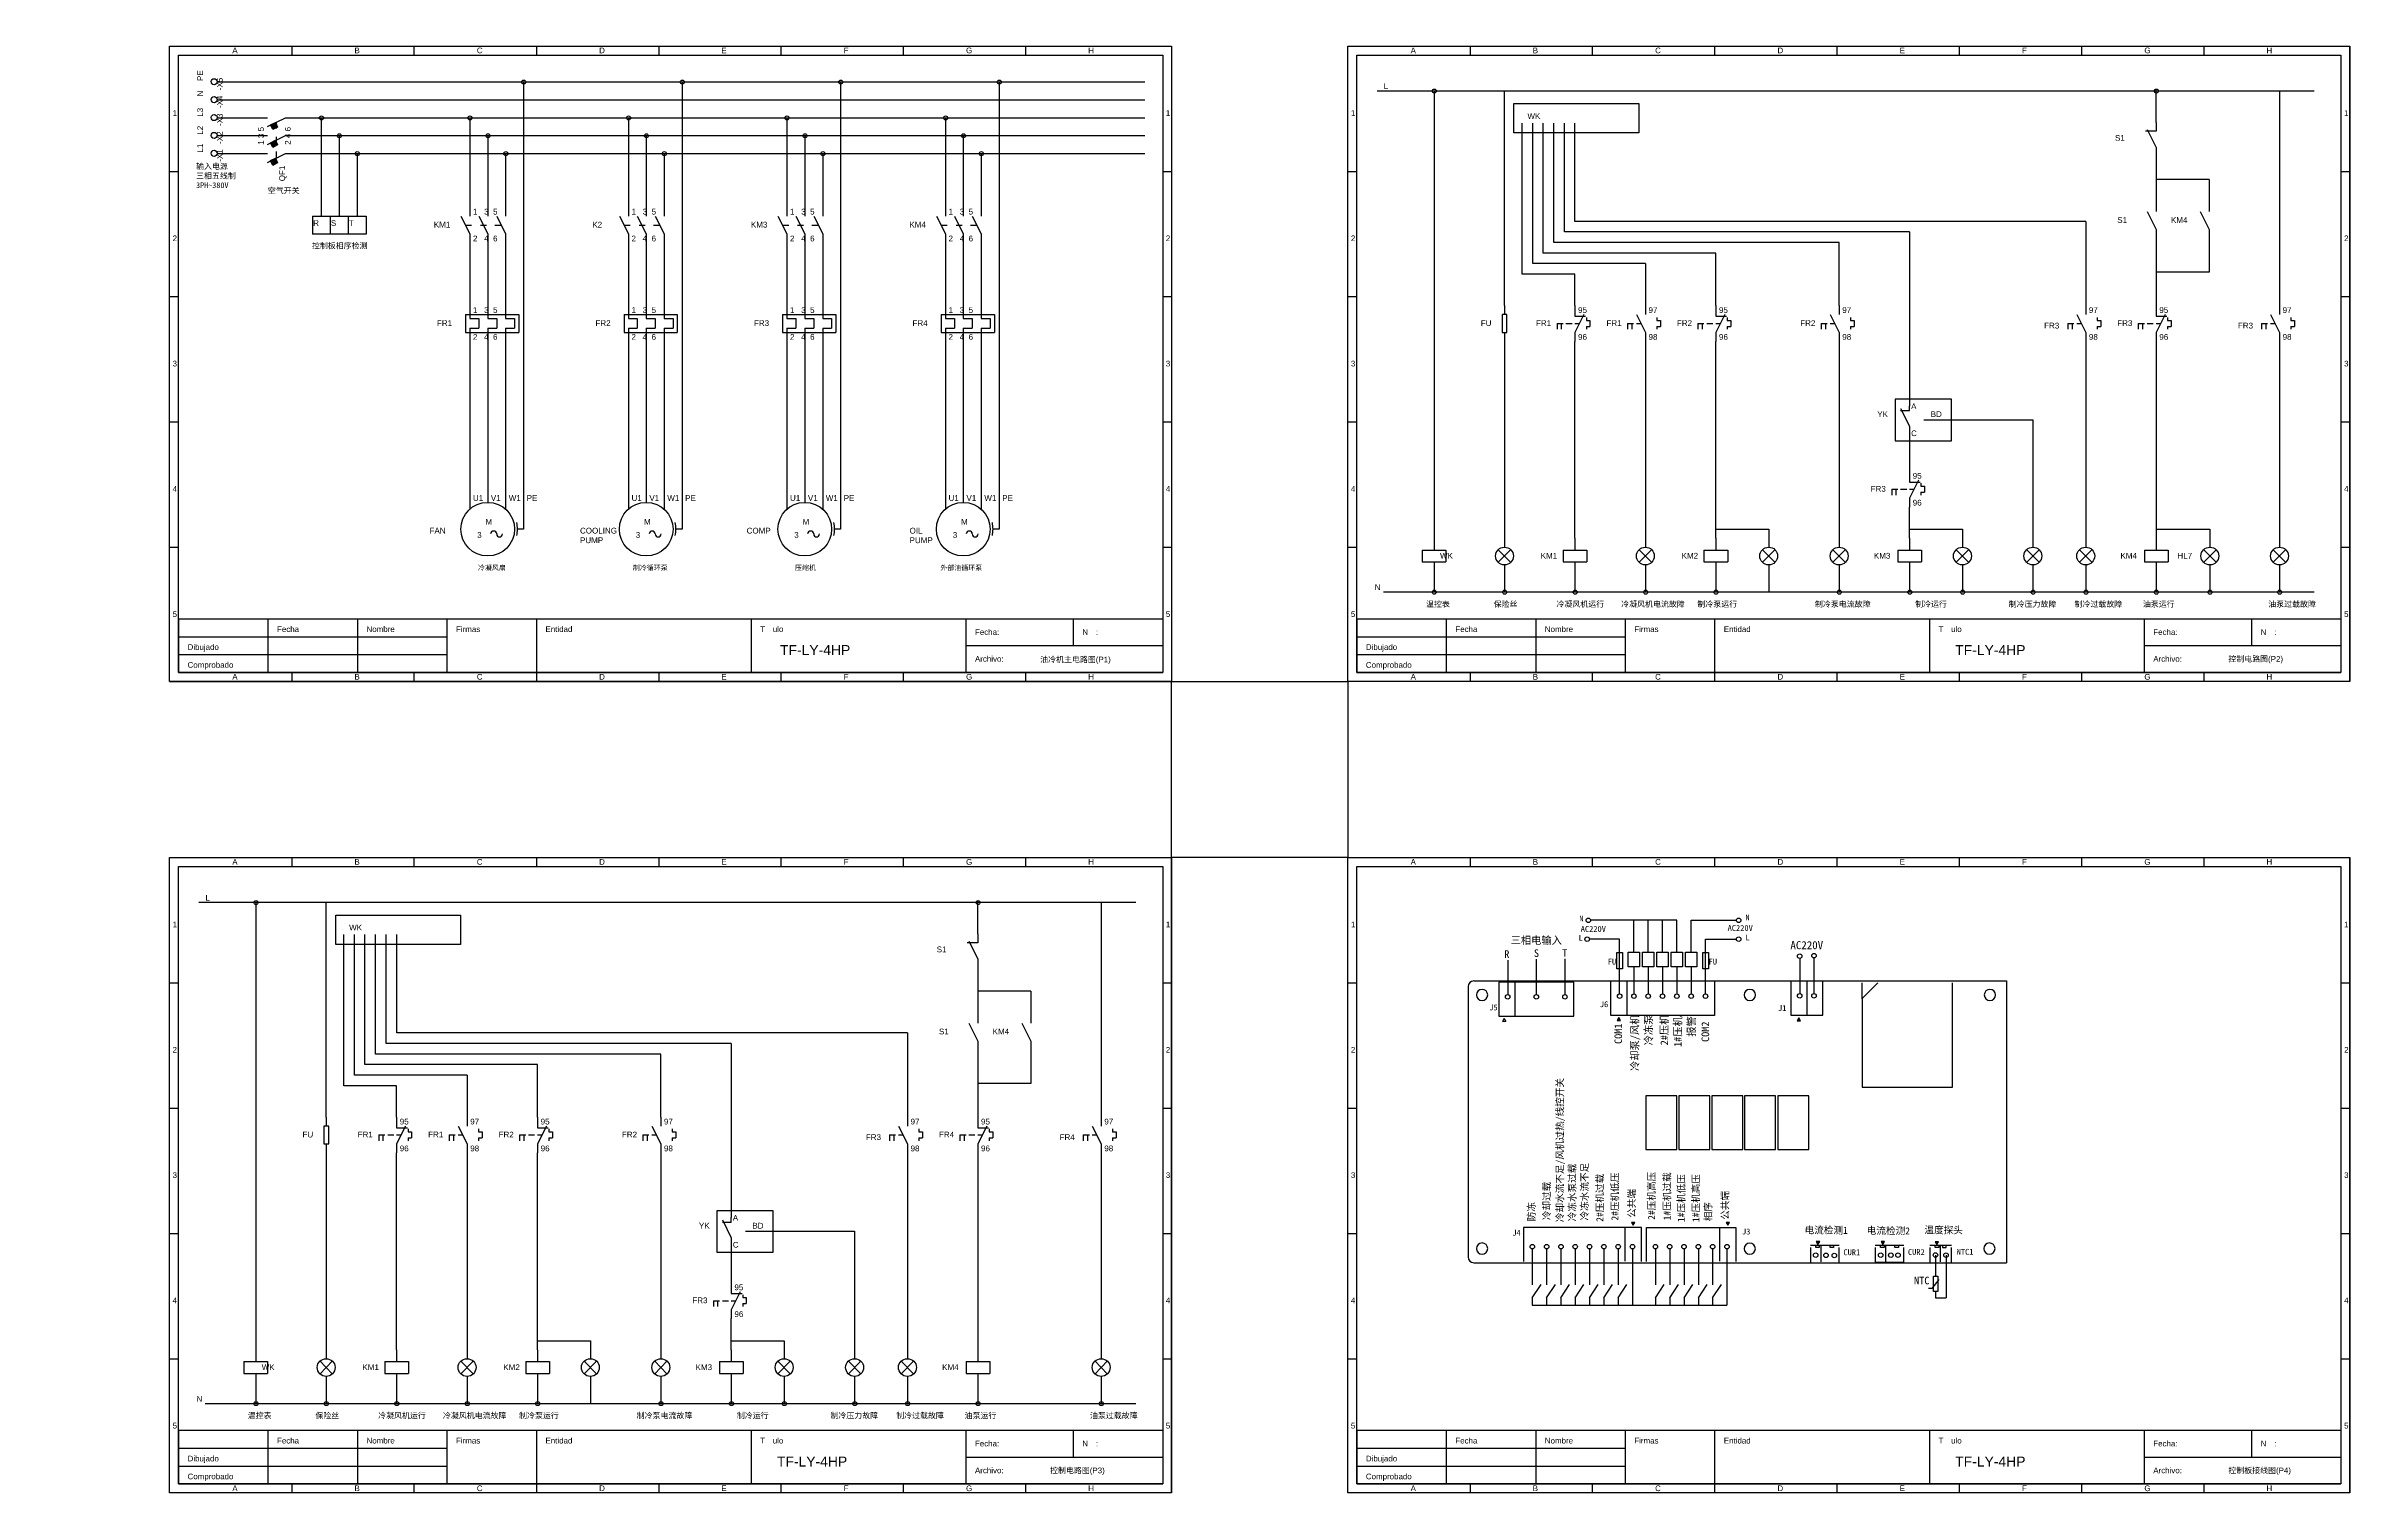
# Model space of a CAD drawing. Extents: x 0 to 654, y 8 to 419.
import ezdxf
from ezdxf.enums import TextEntityAlignment as Align

# ---------------------------------------------------------------- set-up
doc = ezdxf.new("R2010")
doc.units = 0
doc.linetypes.add('ACAD_ISO07W100', pattern=[3, 0, -3])
doc.layers.get('0').update_dxf_attribs({"linetype": 'CONTINUOUS'})
doc.styles.add('仿宋', font='')
doc.styles.get('仿宋').set_extended_font_data('SimSun')

msp = doc.modelspace()

# ---------------------------------------------------------------- hatches: boundary and pattern name
h = msp.add_hatch(color=0)
h.dxf.hatch_style = 2
h.paths.add_polyline_path([(64.44, 395.21), (63.74, 396.55), (65.14, 397.25), (65.77, 395.91)])
h = msp.add_hatch(color=0)
h.dxf.hatch_style = 2
h.paths.add_polyline_path([(64.44, 390.13), (63.74, 391.47), (65.14, 392.17), (65.77, 390.83)])
h = msp.add_hatch(color=0)
h.dxf.hatch_style = 2
h.paths.add_polyline_path([(64.44, 385.05), (63.74, 386.39), (65.14, 387.09), (65.77, 385.75)])
h = msp.add_hatch(color=1)
h.dxf.hatch_style = 2
h.paths.add_polyline_path([(0.03, 198.15), (0.03, 198.22)])
h = msp.add_hatch(color=14)
h.dxf.hatch_style = 2
h.paths.add_polyline_path([(0.03, 198.15), (0.03, 198.22)])
h = msp.add_hatch(color=14)
h.dxf.hatch_style = 2
h.paths.add_polyline_path([(0.03, 198.15), (0.03, 198.22)])
h = msp.add_hatch(color=254)
h.dxf.hatch_style = 2
h.paths.add_polyline_path([(60.99, 157.51), (60.99, 157.58)])

# ---------------------------------------------------------------- linework, layer by layer
at = {"color": 14}
for p, q in [((377.92, 406.2), (443.19, 406.2)), ((414.02, 345.24), (414.02, 406.2)), ((599.02, 397.25), (599.02, 406.7)), ((419.04, 354.14), (419.04, 397.02)), ((422.04, 357.14), (422.04, 397.02)), ((425.04, 360.14), (425.04, 397.02)), ((428.04, 363.14), (428.04, 397.02)), ((431.04, 366.14), (431.04, 397.02)), ((434.04, 369.14), (434.04, 397.02)), ((614.02, 381.02), (599.02, 381.02)), ((579.02, 369.14), (434.04, 369.14)), ((474.02, 360.14), (425.04, 360.14)), ((509.02, 363.14), (428.04, 363.14)), ((529.02, 366.14), (431.04, 366.14)), ((474.02, 345.24), (474.02, 360.14)), ((509.02, 345.24), (509.02, 363.14)), ((434.02, 354.14), (419.04, 354.14)), ((454.02, 357.14), (422.04, 357.14)), ((434.02, 345.24), (434.02, 354.14)), ((614.02, 354.76), (599.02, 354.76)), ((434.02, 279.2), (434.02, 335.08)), ((474.02, 279.2), (474.02, 335.08)), ((540.95, 312.84), (564.02, 312.84)), ((529.02, 279.2), (529.02, 288.03)), ((43.44, 175.86), (108.71, 175.86)), ((79.54, 114.9), (79.54, 175.86)), ((264.54, 166.91), (264.54, 176.36)), ((84.56, 123.8), (84.56, 166.68)), ((87.56, 126.8), (87.56, 166.68)), ((90.56, 129.8), (90.56, 166.68)), ((93.56, 132.8), (93.56, 166.68)), ((96.56, 135.8), (96.56, 166.68)), ((99.56, 138.8), (99.56, 166.68)), ((279.54, 150.68), (264.54, 150.68)), ((244.54, 138.8), (99.56, 138.8)), ((174.54, 132.8), (93.56, 132.8)), ((194.54, 135.8), (96.56, 135.8)), ((174.54, 114.9), (174.54, 132.8)), ((119.54, 126.8), (87.56, 126.8)), ((139.54, 129.8), (90.56, 129.8)), ((139.54, 114.9), (139.54, 129.8)), ((279.54, 124.42), (264.54, 124.42)), ((99.54, 123.8), (84.56, 123.8)), ((99.54, 114.9), (99.54, 123.8)), ((99.54, 48.86), (99.54, 104.74)), ((139.54, 48.86), (139.54, 104.74)), ((206.47, 82.5), (229.54, 82.5)), ((194.54, 48.86), (194.54, 57.69))]:
    msp.add_line(p, q, dxfattribs=at)
for p, q in [((599.02, 394.71), (596.02, 394.71)), ((583.28, 341.05), (583.28, 339.33)), ((638.28, 341.05), (638.28, 339.33)), ((529.02, 315.36), (526.48, 315.36)), ((533.1, 312.84), (540.95, 312.84)), ((462.96, 170.76), (438.47, 170.76)), ((450.77, 161.7), (450.77, 170.76)), ((454.83, 161.7), (454.83, 170.76)), ((458.9, 161.7), (458.9, 170.76)), ((462.96, 161.7), (462.96, 170.76)), ((467.03, 161.7), (467.03, 170.76)), ((467.03, 170.76), (479.88, 170.76)), ((264.54, 164.37), (261.54, 164.37)), ((446.71, 165.39), (438.13, 165.39)), ((446.71, 149.84), (446.71, 165.39)), ((471.09, 149.84), (471.09, 165.39)), ((471.09, 165.39), (479.88, 165.39)), ((414.93, 159.46), (414.93, 149.65)), ((423.05, 159.69), (423.05, 149.65)), ((431.18, 159.8), (431.18, 149.65)), ((450.77, 157.55), (450.77, 149.84)), ((454.83, 157.55), (454.83, 149.84)), ((458.9, 157.55), (458.9, 149.84)), ((462.96, 157.55), (462.96, 149.84)), ((467.03, 157.55), (467.03, 149.84)), ((497.82, 159.94), (497.82, 149.94)), ((501.88, 160.09), (501.88, 149.94)), ((403.73, 151.95), (403.73, 75.15)), ((433.69, 153.23), (412.41, 153.23)), ((412.41, 153.23), (412.41, 143.55)), ((416.96, 153.15), (416.96, 143.55)), ((433.69, 143.55), (433.69, 153.23)), ((444.19, 143.73), (444.19, 153.33)), ((448.74, 153.33), (448.74, 143.73)), ((473.6, 153.33), (473.6, 143.73)), ((495.3, 153.44), (495.3, 143.84)), ((499.85, 153.44), (499.85, 143.84)), ((504.39, 143.84), (504.39, 153.44)), ((515.56, 148.44), (515.56, 153)), ((519.96, 153), (515.56, 148.6)), ((541.16, 123.4), (541.16, 153)), ((515.56, 148.6), (515.56, 123.4)), ((412.41, 143.55), (433.69, 143.55)), ((413.98, 142.87), (413.5, 142.06)), ((413.5, 142.06), (414.45, 142.08)), ((414.46, 142.06), (413.98, 142.87)), ((473.6, 143.73), (444.19, 143.73)), ((446.48, 143.13), (446, 142.32)), ((446, 142.32), (446.96, 142.32)), ((446.48, 142.83), (446.18, 142.32)), ((446.18, 142.32), (446.38, 142.32)), ((446.38, 142.32), (446.58, 142.63)), ((446.58, 142.32), (446.38, 142.32)), ((446.38, 142.32), (446.48, 142.32)), ((446.96, 142.32), (446.48, 143.13)), ((446.48, 143.13), (446.48, 142.83)), ((446.69, 142.52), (446.48, 142.83)), ((446.48, 142.32), (446.69, 142.52)), ((446.58, 142.32), (446.48, 142.32)), ((446.48, 142.32), (446.79, 142.32)), ((446.69, 142.52), (446.58, 142.63)), ((446.58, 142.63), (446.69, 142.52)), ((446.58, 142.63), (446.58, 142.32)), ((446.69, 142.32), (446.58, 142.32)), ((446.69, 142.52), (446.69, 142.32)), ((446.79, 142.32), (446.69, 142.52)), ((495.3, 143.84), (504.39, 143.84)), ((497.59, 143.08), (497.11, 142.26)), ((497.11, 142.26), (498.07, 142.26)), ((497.59, 142.77), (497.29, 142.26)), ((497.29, 142.26), (497.49, 142.26)), ((497.49, 142.26), (497.69, 142.57)), ((497.69, 142.26), (497.49, 142.26)), ((497.49, 142.26), (497.59, 142.26)), ((498.07, 142.26), (497.59, 143.08)), ((497.59, 143.08), (497.59, 142.77)), ((497.8, 142.47), (497.59, 142.77)), ((497.59, 142.26), (497.8, 142.47)), ((497.69, 142.26), (497.59, 142.26)), ((497.59, 142.26), (497.9, 142.26)), ((497.8, 142.47), (497.69, 142.57)), ((497.69, 142.57), (497.8, 142.47)), ((497.69, 142.57), (497.69, 142.26)), ((497.8, 142.26), (497.69, 142.26)), ((497.8, 142.47), (497.8, 142.26)), ((497.9, 142.26), (497.8, 142.47)), ((462.94, 120.92), (454.14, 120.92)), ((454.14, 120.92), (454.14, 105.72)), ((462.94, 105.72), (462.94, 120.92)), ((472.29, 120.92), (463.49, 120.92)), ((463.49, 120.92), (463.49, 105.72)), ((472.29, 105.72), (472.29, 120.92)), ((481.64, 120.92), (472.84, 120.92)), ((472.84, 120.92), (472.84, 105.72)), ((481.64, 105.72), (481.64, 120.92)), ((490.98, 120.92), (482.18, 120.92)), ((482.18, 120.92), (482.18, 105.72)), ((490.98, 105.72), (490.98, 120.92)), ((500.43, 120.92), (491.63, 120.92)), ((491.63, 120.92), (491.63, 105.72)), ((500.43, 105.72), (500.43, 120.92)), ((515.56, 123.4), (541.16, 123.4)), ((248.8, 110.71), (248.8, 108.99)), ((303.8, 110.71), (303.8, 108.99)), ((454.14, 105.72), (462.94, 105.72)), ((463.49, 105.72), (472.29, 105.72)), ((472.84, 105.72), (481.64, 105.72)), ((482.18, 105.72), (490.98, 105.72)), ((491.63, 105.72), (500.43, 105.72)), ((194.54, 85.02), (192, 85.02)), ((198.62, 82.5), (206.47, 82.5)), ((452.88, 83.59), (419.41, 83.59)), ((419.41, 83.59), (419.41, 73.91)), ((448.33, 73.99), (448.33, 83.59)), ((451.07, 85), (450.11, 85)), ((450.11, 85), (450.59, 84.19)), ((450.59, 85), (450.28, 85)), ((450.28, 85), (450.39, 84.8)), ((450.39, 84.8), (450.39, 85)), ((450.39, 85), (450.49, 85)), ((450.59, 85), (450.39, 84.8)), ((450.39, 84.8), (450.49, 84.7)), ((450.49, 84.7), (450.39, 84.8)), ((450.39, 84.8), (450.59, 84.49)), ((450.49, 85), (450.69, 85)), ((450.49, 84.7), (450.49, 85)), ((450.49, 85), (450.59, 85)), ((450.69, 85), (450.49, 84.7)), ((450.69, 85), (450.59, 85)), ((450.59, 84.49), (450.89, 85)), ((450.59, 84.19), (451.07, 85)), ((450.59, 84.19), (450.59, 84.49)), ((450.89, 85), (450.69, 85)), ((452.88, 73.91), (452.88, 83.59)), ((454.36, 73.91), (454.36, 83.59)), ((454.36, 83.59), (479.7, 83.59)), ((475.16, 73.99), (475.16, 83.59)), ((477.89, 85), (476.93, 85)), ((476.93, 85), (477.41, 84.19)), ((477.41, 85), (477.11, 85)), ((477.11, 85), (477.21, 84.8)), ((477.21, 84.8), (477.21, 85)), ((477.21, 85), (477.31, 85)), ((477.41, 85), (477.21, 84.8)), ((477.21, 84.8), (477.31, 84.7)), ((477.31, 84.7), (477.21, 84.8)), ((477.21, 84.8), (477.41, 84.49)), ((477.31, 85), (477.51, 85)), ((477.31, 84.7), (477.31, 85)), ((477.31, 85), (477.41, 85)), ((477.51, 85), (477.31, 84.7)), ((477.51, 85), (477.41, 85)), ((477.41, 84.49), (477.72, 85)), ((477.41, 84.19), (477.89, 85)), ((477.41, 84.19), (477.41, 84.49)), ((477.72, 85), (477.51, 85)), ((479.7, 83.59), (479.7, 73.91)), ((500.86, 78.53), (508.99, 78.53)), ((503.5, 79.56), (502.54, 79.56)), ((502.54, 79.56), (503.02, 78.75)), ((503.02, 79.56), (502.71, 79.56)), ((502.71, 79.56), (502.82, 79.36)), ((502.82, 79.36), (502.82, 79.56)), ((502.82, 79.56), (502.92, 79.56)), ((503.02, 79.56), (502.82, 79.36)), ((502.82, 79.36), (502.92, 79.25)), ((502.92, 79.25), (502.82, 79.36)), ((502.82, 79.36), (503.02, 79.05)), ((502.92, 79.56), (503.12, 79.56)), ((502.92, 79.25), (502.92, 79.56)), ((502.92, 79.56), (503.02, 79.56)), ((503.12, 79.56), (502.92, 79.25)), ((503.12, 79.56), (503.02, 79.56)), ((503.02, 79.05), (503.32, 79.56)), ((503.02, 78.75), (503.5, 79.56)), ((503.02, 78.75), (503.02, 79.05)), ((503.32, 79.56), (503.12, 79.56)), ((519.25, 78.53), (527.38, 78.53)), ((521.89, 79.56), (520.93, 79.56)), ((520.93, 79.56), (521.41, 78.75)), ((521.41, 79.56), (521.1, 79.56)), ((521.1, 79.56), (521.2, 79.36)), ((521.2, 79.36), (521.2, 79.56)), ((521.2, 79.56), (521.31, 79.56)), ((521.41, 79.56), (521.2, 79.36)), ((521.2, 79.36), (521.31, 79.25)), ((521.31, 79.25), (521.2, 79.36)), ((521.2, 79.36), (521.41, 79.05)), ((521.31, 79.56), (521.51, 79.56)), ((521.31, 79.25), (521.31, 79.56)), ((521.31, 79.56), (521.41, 79.56)), ((521.51, 79.56), (521.31, 79.25)), ((521.51, 79.56), (521.41, 79.56)), ((521.41, 79.05), (521.71, 79.56)), ((521.41, 78.75), (521.89, 79.56)), ((521.41, 78.75), (521.41, 79.05)), ((521.71, 79.56), (521.51, 79.56)), ((534.8, 78.53), (540.89, 78.53)), ((537.23, 79.53), (536.27, 79.53)), ((536.27, 79.53), (536.75, 78.72)), ((536.75, 79.53), (536.44, 79.53)), ((536.44, 79.53), (536.54, 79.33)), ((536.54, 79.33), (536.54, 79.53)), ((536.54, 79.53), (536.65, 79.53)), ((536.75, 79.53), (536.54, 79.33)), ((536.54, 79.33), (536.65, 79.23)), ((536.65, 79.23), (536.54, 79.33)), ((536.54, 79.33), (536.75, 79.02)), ((536.65, 79.53), (536.85, 79.53)), ((536.65, 79.23), (536.65, 79.53)), ((536.65, 79.53), (536.75, 79.53)), ((536.85, 79.53), (536.65, 79.23)), ((536.85, 79.53), (536.75, 79.53)), ((536.75, 79.02), (537.05, 79.53)), ((536.75, 78.72), (537.23, 79.53)), ((536.75, 78.72), (536.75, 79.02)), ((537.05, 79.53), (536.85, 79.53)), ((421.92, 77.49), (421.92, 67.29)), ((425.98, 77.49), (425.98, 67.29)), ((430.05, 77.49), (430.05, 67.29)), ((434.11, 77.49), (434.11, 67.29)), ((438.17, 77.49), (438.17, 67.29)), ((442.24, 77.49), (442.24, 67.29)), ((446.3, 77.49), (446.3, 67.29)), ((450.37, 77.49), (450.37, 61.47)), ((456.87, 77.49), (456.87, 67.29)), ((460.93, 77.49), (460.93, 67.29)), ((465, 77.49), (465, 67.29)), ((469.06, 77.49), (469.06, 67.29)), ((473.12, 77.49), (473.12, 67.29)), ((477.19, 77.49), (477.19, 61.47)), ((500.86, 77.92), (500.86, 73.76)), ((502.38, 77.92), (502.38, 78.43)), ((503.4, 77.92), (502.38, 77.92)), ((503.4, 78.43), (503.4, 77.92)), ((503.91, 73.86), (503.91, 78.43)), ((506.45, 77.92), (506.45, 78.43)), ((507.46, 77.92), (506.45, 77.92)), ((507.46, 78.43), (507.46, 77.92)), ((508.99, 73.76), (508.99, 77.92)), ((519.25, 77.92), (519.25, 73.76)), ((519.25, 73.76), (527.38, 73.76)), ((520.77, 77.92), (520.77, 78.43)), ((521.79, 77.92), (520.77, 77.92)), ((521.79, 78.43), (521.79, 77.92)), ((522.3, 73.86), (522.3, 78.43)), ((524.84, 77.92), (524.84, 78.43)), ((525.85, 77.92), (524.84, 77.92)), ((525.85, 78.43), (525.85, 77.92)), ((527.38, 73.76), (527.38, 77.92)), ((534.8, 77.92), (534.8, 73.76)), ((536.32, 77.92), (536.32, 78.43)), ((537.34, 77.92), (536.32, 77.92)), ((536.36, 75.75), (536.36, 69.73)), ((537.34, 78.43), (537.34, 77.92)), ((537.84, 73.86), (537.84, 78.43)), ((538.35, 78.43), (538.35, 77.92)), ((538.35, 77.92), (539.37, 77.92)), ((539.37, 77.92), (539.37, 78.43)), ((539.37, 75.7), (539.37, 63.63)), ((540.89, 73.76), (540.89, 77.92)), ((421.92, 63.55), (424.4, 67.36)), ((425.98, 63.55), (428.46, 67.36)), ((430.05, 63.55), (432.52, 67.36)), ((434.11, 63.55), (436.59, 67.36)), ((438.17, 63.55), (440.65, 67.36)), ((442.24, 63.55), (444.72, 67.36)), ((446.3, 63.55), (448.78, 67.36)), ((456.87, 63.55), (459.35, 67.36)), ((460.93, 63.55), (463.41, 67.36)), ((465, 63.55), (467.47, 67.36)), ((469.06, 63.55), (471.54, 67.36)), ((473.12, 63.55), (475.6, 67.36)), ((535.37, 66.25), (534.36, 66.27)), ((537.35, 68.8), (535.37, 66.25)), ((536.4, 65.41), (536.42, 63.63)), ((421.92, 63.55), (421.92, 61.47)), ((421.92, 61.47), (456.87, 61.47)), ((425.98, 63.55), (425.98, 61.47)), ((430.05, 63.55), (430.05, 61.47)), ((434.11, 63.55), (434.11, 61.47)), ((438.17, 63.55), (438.17, 61.47)), ((442.24, 63.55), (442.24, 61.47)), ((446.3, 63.55), (446.3, 61.47)), ((456.87, 63.55), (456.87, 61.47)), ((456.87, 61.47), (477.19, 61.47)), ((460.93, 63.55), (460.93, 61.47)), ((465, 63.55), (465, 61.47)), ((469.06, 63.55), (469.06, 61.47)), ((473.12, 63.55), (473.12, 61.47)), ((536.42, 63.63), (539.37, 63.63))]:
    msp.add_line(p, q)
at = {"linetype": 'CONTINUOUS'}
for p, q in [((405.33, 153.55), (556.51, 153.55)), ((556.51, 153.55), (556.51, 73.55)), ((405.33, 73.55), (556.51, 73.55))]:
    msp.add_line(p, q, dxfattribs=at)
at = {"color": 94}
for points in [[(104.46, 418.9), (104.46, 416.36)], [(139.2, 418.9), (139.2, 416.36)], [(173.93, 418.9), (173.93, 416.36)], [(208.6, 418.9), (208.6, 416.36)], [(243.34, 418.9), (243.34, 416.36)], [(278.07, 418.9), (278.07, 416.36)], [(438.94, 418.9), (438.94, 416.36)], [(473.68, 418.9), (473.68, 416.36)], [(508.41, 418.9), (508.41, 416.36)], [(543.08, 418.9), (543.08, 416.36)], [(577.82, 418.9), (577.82, 416.36)], [(612.55, 418.9), (612.55, 416.36)], [(135.56, 408.74), (135.56, 309.68)], [(192.54, 408.74), (311.92, 408.74)], [(225.56, 408.74), (225.56, 309.68)], [(270.56, 408.74), (270.56, 309.68)], [(35.06, 383.34), (37.6, 383.34)], [(317, 383.34), (319.54, 383.34)], [(369.54, 383.34), (372.08, 383.34)], [(651.48, 383.34), (654.02, 383.34)], [(35.06, 347.78), (37.6, 347.78)], [(317, 347.78), (319.54, 347.78)], [(369.54, 347.78), (372.08, 347.78)], [(651.48, 347.78), (654.02, 347.78)], [(35.06, 312.22), (37.6, 312.22)], [(135.56, 309.68), (135.56, 289.36)], [(180.56, 309.68), (180.56, 289.36)], [(225.56, 309.68), (225.56, 289.36)], [(270.56, 309.68), (270.56, 289.36)], [(317, 312.22), (319.54, 312.22)], [(369.54, 312.22), (372.08, 312.22)], [(651.48, 312.22), (654.02, 312.22)], [(35.06, 276.66), (37.6, 276.66)], [(317, 276.66), (319.54, 276.66)], [(369.54, 276.66), (372.08, 276.66)], [(651.48, 276.66), (654.02, 276.66)], [(69.79, 241.1), (69.79, 238.56)], [(104.46, 241.1), (104.46, 238.56)], [(139.2, 241.1), (139.2, 238.56)], [(173.93, 241.1), (173.93, 238.56)], [(208.6, 241.1), (208.6, 238.56)], [(243.34, 241.1), (243.34, 238.56)], [(278.07, 241.1), (278.07, 238.56)], [(404.27, 241.1), (404.27, 238.56)], [(438.94, 241.1), (438.94, 238.56)], [(473.68, 241.1), (473.68, 238.56)], [(508.41, 241.1), (508.41, 238.56)], [(543.08, 241.1), (543.08, 238.56)], [(577.82, 241.1), (577.82, 238.56)], [(612.55, 241.1), (612.55, 238.56)], [(104.46, 188.56), (104.46, 186.02)], [(139.2, 188.56), (139.2, 186.02)], [(173.93, 188.56), (173.93, 186.02)], [(208.6, 188.56), (208.6, 186.02)], [(243.34, 188.56), (243.34, 186.02)], [(278.07, 188.56), (278.07, 186.02)], [(438.94, 188.56), (438.94, 186.02)], [(473.68, 188.56), (473.68, 186.02)], [(508.41, 188.56), (508.41, 186.02)], [(543.08, 188.56), (543.08, 186.02)], [(577.82, 188.56), (577.82, 186.02)], [(612.55, 188.56), (612.55, 186.02)], [(35.06, 153), (37.6, 153)], [(317, 153), (319.54, 153)], [(369.54, 153), (372.08, 153)], [(651.48, 153), (654.02, 153)], [(35.06, 117.44), (37.6, 117.44)], [(317, 117.44), (319.54, 117.44)], [(369.54, 117.44), (372.08, 117.44)], [(651.48, 117.44), (654.02, 117.44)], [(35.06, 81.88), (37.6, 81.88)], [(317, 81.88), (319.54, 81.88)], [(369.54, 81.88), (372.08, 81.88)], [(651.48, 81.88), (654.02, 81.88)], [(35.06, 46.32), (37.6, 46.32)], [(317, 46.32), (319.54, 46.32)], [(369.54, 46.32), (372.08, 46.32)], [(651.48, 46.32), (654.02, 46.32)], [(69.79, 10.76), (69.79, 8.22)], [(104.46, 10.76), (104.46, 8.22)], [(139.2, 10.76), (139.2, 8.22)], [(173.93, 10.76), (173.93, 8.22)], [(208.6, 10.76), (208.6, 8.22)], [(243.34, 10.76), (243.34, 8.22)], [(278.07, 10.76), (278.07, 8.22)], [(404.27, 10.76), (404.27, 8.22)], [(438.94, 10.76), (438.94, 8.22)], [(473.68, 10.76), (473.68, 8.22)], [(508.41, 10.76), (508.41, 8.22)], [(543.08, 10.76), (543.08, 8.22)], [(577.82, 10.76), (577.82, 8.22)], [(612.55, 10.76), (612.55, 8.22)]]:
    msp.add_lwpolyline(points, dxfattribs=at)
at = {"color": 14}
for points in [[(510.89, 406.2), (643.86, 406.2)], [(130.48, 388.42), (130.48, 373.18)], [(175.48, 388.42), (175.48, 373.18)], [(220.48, 388.42), (220.48, 373.18)], [(265.48, 388.42), (265.48, 373.18)], [(176.41, 175.86), (309.38, 175.86)]]:
    msp.add_lwpolyline(points, dxfattribs=at)
at = {"color": 5}
for points in [[(50.3, 403.66), (200.16, 403.66)], [(200.16, 403.66), (311.92, 403.66)], [(394.02, 269.04), (394.02, 263.96)], [(414.02, 269.04), (414.02, 263.96)], [(434.02, 269.04), (434.02, 263.96)], [(454.02, 269.04), (454.02, 263.96)], [(474.02, 269.04), (474.02, 263.96)], [(489.02, 269.04), (489.02, 263.96)], [(509.02, 269.04), (509.02, 263.96)], [(529.02, 269.04), (529.02, 263.96)], [(544.02, 269.04), (544.02, 263.96)], [(564.02, 269.04), (564.02, 263.96)], [(579.02, 269.04), (579.02, 263.96)], [(599.02, 269.04), (599.02, 263.96)], [(614.26, 269.04), (614.26, 263.96)], [(634.02, 269.04), (634.02, 263.96)], [(379.7, 263.96), (556.61, 263.96)], [(556.61, 263.96), (643.86, 263.96)], [(45.22, 33.62), (222.13, 33.62)], [(59.54, 38.7), (59.54, 33.62)], [(79.54, 38.7), (79.54, 33.62)], [(99.54, 38.7), (99.54, 33.62)], [(119.54, 38.7), (119.54, 33.62)], [(139.54, 38.7), (139.54, 33.62)], [(154.54, 38.7), (154.54, 33.62)], [(174.54, 38.7), (174.54, 33.62)], [(194.54, 38.7), (194.54, 33.62)], [(209.54, 38.7), (209.54, 33.62)], [(222.13, 33.62), (309.38, 33.62)], [(229.54, 38.7), (229.54, 33.62)], [(244.54, 38.7), (244.54, 33.62)], [(264.54, 38.7), (264.54, 33.62)], [(299.54, 38.7), (299.54, 33.62)]]:
    msp.add_lwpolyline(points, dxfattribs=at)
for points in [[(416.72, 402.58), (452.13, 402.58), (452.13, 394.24), (416.72, 394.24)], [(413.32, 337.62), (414.73, 337.62), (414.73, 342.7), (413.32, 342.7)], [(540.95, 318.65), (524.9, 318.65), (524.9, 306.89), (540.95, 306.89)], [(319.54, 238.56), (369.54, 238.56), (369.54, 188.56), (319.54, 188.56)], [(82.24, 172.24), (117.65, 172.24), (117.65, 163.9), (82.24, 163.9)], [(445.92, 161.61), (447.54, 161.61), (447.54, 156.94), (445.92, 156.94)], [(449.15, 161.7), (452.39, 161.7), (452.39, 157.55), (449.15, 157.55)], [(453.21, 161.7), (456.46, 161.7), (456.46, 157.55), (453.21, 157.55)], [(457.28, 161.7), (460.52, 161.7), (460.52, 157.55), (457.28, 157.55)], [(461.34, 161.7), (464.58, 161.7), (464.58, 157.55), (461.34, 157.55)], [(465.41, 161.7), (468.65, 161.7), (468.65, 157.55), (465.41, 157.55)], [(470.3, 161.61), (471.92, 161.61), (471.92, 156.94), (470.3, 156.94)], [(78.84, 107.28), (80.25, 107.28), (80.25, 112.36), (78.84, 112.36)], [(206.47, 88.31), (190.42, 88.31), (190.42, 76.55), (206.47, 76.55)], [(535.8, 69.73), (537, 69.73), (537, 65.41), (535.8, 65.41)]]:
    msp.add_lwpolyline(points, close=True)
at = {"color": 0}
for points in [[(64.44, 395.21), (63.74, 396.55), (65.14, 397.25), (65.77, 395.91), (64.44, 395.21)], [(64.44, 390.13), (63.74, 391.47), (65.14, 392.17), (65.77, 390.83), (64.44, 390.13)], [(64.44, 385.05), (63.74, 386.39), (65.14, 387.09), (65.77, 385.75), (64.44, 385.05)]]:
    msp.add_lwpolyline(points, dxfattribs=at)
at = {"color": 1}
msp.add_lwpolyline([(75.62, 393.5), (85.78, 393.5)], dxfattribs=at)
at = {"color": 0}
for centre in [(437.83, 170.76), (480.51, 170.76), (437.49, 165.39), (480.51, 165.39), (497.83, 160.57), (501.89, 160.73), (414.93, 149.02), (423.05, 149.02), (431.18, 149.02), (446.71, 149.2), (450.77, 149.2), (454.83, 149.2), (458.9, 149.2), (462.96, 149.2), (467.03, 149.2), (471.09, 149.2), (497.82, 149.3), (501.88, 149.3), (421.92, 78.13), (425.98, 78.13), (430.05, 78.13), (434.11, 78.13), (438.17, 78.13), (442.24, 78.13), (446.3, 78.13), (450.37, 78.13), (456.87, 78.13), (460.93, 78.13), (465, 78.13), (469.06, 78.13), (473.12, 78.13), (477.19, 78.13), (502.36, 75.71), (505.29, 75.67), (507.65, 75.61), (520.83, 75.71), (523.69, 75.71), (525.74, 75.71), (536.36, 75.75), (539.37, 75.7)]:
    msp.add_circle(centre, 0.638, dxfattribs=at)
for centre, start, end in [((405.33, 151.95), 90, 180), ((407.67, 149.56), 0, 180), ((483.67, 149.56), 0, 180), ((551.82, 149.56), 0, 180), ((407.67, 149.56), 180, 0), ((483.67, 149.56), 180, 0), ((551.82, 149.56), 180, 0), ((407.67, 77.56), 0, 180), ((483.65, 77.55), 0, 180), ((551.68, 77.56), 0, 180), ((405.33, 75.15), 180, 270), ((407.67, 77.56), 180, 0), ((483.65, 77.55), 180, 0), ((551.68, 77.56), 180, 0)]:
    msp.add_arc(centre, 1.6, start, end)
at = {"color": 94}
for points in [[(35.06, 418.9), (35.06, 418.9), (319.54, 418.9), (319.54, 418.9)], [(35.06, 238.56), (35.06, 238.56), (35.06, 418.9), (35.06, 418.9)], [(69.79, 418.9), (69.79, 418.9), (69.79, 416.36), (69.79, 416.36)], [(319.54, 418.9), (319.54, 418.9), (319.54, 238.56), (319.54, 238.56)], [(369.54, 418.9), (369.54, 418.9), (654.02, 418.9), (654.02, 418.9)], [(369.54, 238.56), (369.54, 238.56), (369.54, 418.9), (369.54, 418.9)], [(404.27, 418.9), (404.27, 418.9), (404.27, 416.36), (404.27, 416.36)], [(654.02, 418.9), (654.02, 418.9), (654.02, 238.56), (654.02, 238.56)], [(654.02, 238.56), (654.02, 238.56), (654.02, 418.9), (654.02, 418.9)], [(37.6, 416.36), (37.6, 416.36), (317, 416.36), (317, 416.36)], [(37.6, 241.1), (37.6, 241.1), (37.6, 416.36), (37.6, 416.36)], [(317, 416.36), (317, 416.36), (317, 241.1), (317, 241.1)], [(372.08, 416.36), (372.08, 416.36), (651.48, 416.36), (651.48, 416.36)], [(372.08, 241.1), (372.08, 241.1), (372.08, 416.36), (372.08, 416.36)], [(651.48, 416.36), (651.48, 416.36), (651.48, 241.1), (651.48, 241.1)], [(50.3, 408.74), (50.3, 408.74), (192.54, 408.74), (192.54, 408.74)], [(180.56, 408.74), (180.56, 408.74), (180.56, 309.68), (180.56, 309.68)], [(37.6, 256.34), (37.6, 256.34), (317, 256.34), (317, 256.34)], [(37.6, 256.34), (37.6, 256.34), (37.6, 241.1), (37.6, 241.1)], [(63, 256.34), (63, 256.34), (63, 241.1), (63, 241.1)], [(88.4, 256.34), (88.4, 256.34), (88.4, 241.1), (88.4, 241.1)], [(113.8, 256.34), (113.8, 256.34), (113.8, 241.1), (113.8, 241.1)], [(139.2, 256.34), (139.2, 256.34), (139.2, 241.1), (139.2, 241.1)], [(200.16, 256.34), (200.16, 256.34), (200.16, 241.1), (200.16, 241.1)], [(261.12, 256.34), (261.12, 256.34), (261.12, 241.1), (261.12, 241.1)], [(291.6, 256.34), (291.6, 256.34), (291.6, 248.72), (291.6, 248.72)], [(317, 256.34), (317, 256.34), (317, 241.1), (317, 241.1)], [(372.08, 256.34), (372.08, 256.34), (651.48, 256.34), (651.48, 256.34)], [(372.08, 256.34), (372.08, 256.34), (372.08, 241.1), (372.08, 241.1)], [(397.48, 256.34), (397.48, 256.34), (397.48, 241.1), (397.48, 241.1)], [(422.88, 256.34), (422.88, 256.34), (422.88, 241.1), (422.88, 241.1)], [(448.28, 256.34), (448.28, 256.34), (448.28, 241.1), (448.28, 241.1)], [(473.68, 256.34), (473.68, 256.34), (473.68, 241.1), (473.68, 241.1)], [(534.64, 256.34), (534.64, 256.34), (534.64, 241.1), (534.64, 241.1)], [(595.6, 256.34), (595.6, 256.34), (595.6, 241.1), (595.6, 241.1)], [(626.08, 256.34), (626.08, 256.34), (626.08, 248.72), (626.08, 248.72)], [(651.48, 256.34), (651.48, 256.34), (651.48, 241.1), (651.48, 241.1)], [(37.6, 251.26), (37.6, 251.26), (113.8, 251.26), (113.8, 251.26)], [(261.12, 248.72), (261.12, 248.72), (317, 248.72), (317, 248.72)], [(372.08, 251.26), (372.08, 251.26), (448.28, 251.26), (448.28, 251.26)], [(595.6, 248.72), (595.6, 248.72), (651.48, 248.72), (651.48, 248.72)], [(37.6, 246.18), (37.6, 246.18), (113.8, 246.18), (113.8, 246.18)], [(372.08, 246.18), (372.08, 246.18), (448.28, 246.18), (448.28, 246.18)], [(319.54, 238.56), (319.54, 238.56), (35.06, 238.56), (35.06, 238.56)], [(35.06, 238.56), (35.06, 238.56), (319.54, 238.56), (319.54, 238.56)], [(317, 241.1), (317, 241.1), (37.6, 241.1), (37.6, 241.1)], [(37.6, 241.1), (37.6, 241.1), (317, 241.1), (317, 241.1)], [(654.02, 238.56), (654.02, 238.56), (369.54, 238.56), (369.54, 238.56)], [(651.48, 241.1), (651.48, 241.1), (372.08, 241.1), (372.08, 241.1)], [(372.08, 241.1), (372.08, 241.1), (651.48, 241.1), (651.48, 241.1)], [(35.06, 188.56), (35.06, 188.56), (319.54, 188.56), (319.54, 188.56)], [(35.06, 8.22), (35.06, 8.22), (35.06, 188.56), (35.06, 188.56)], [(37.6, 186.02), (37.6, 186.02), (317, 186.02), (317, 186.02)], [(37.6, 10.76), (37.6, 10.76), (37.6, 186.02), (37.6, 186.02)], [(69.79, 188.56), (69.79, 188.56), (69.79, 186.02), (69.79, 186.02)], [(317, 186.02), (317, 186.02), (317, 10.76), (317, 10.76)], [(319.54, 188.56), (319.54, 188.56), (319.54, 8.22), (319.54, 8.22)], [(319.54, 8.22), (319.54, 8.22), (319.54, 188.56), (319.54, 188.56)], [(369.54, 188.56), (369.54, 188.56), (654.02, 188.56), (654.02, 188.56)], [(369.54, 8.22), (369.54, 8.22), (369.54, 188.56), (369.54, 188.56)], [(372.08, 186.02), (372.08, 186.02), (651.48, 186.02), (651.48, 186.02)], [(372.08, 10.76), (372.08, 10.76), (372.08, 186.02), (372.08, 186.02)], [(404.27, 188.56), (404.27, 188.56), (404.27, 186.02), (404.27, 186.02)], [(651.48, 186.02), (651.48, 186.02), (651.48, 10.76), (651.48, 10.76)], [(654.02, 188.56), (654.02, 188.56), (654.02, 8.22), (654.02, 8.22)], [(654.02, 8.22), (654.02, 8.22), (654.02, 188.56), (654.02, 188.56)], [(37.6, 26), (37.6, 26), (317, 26), (317, 26)], [(37.6, 26), (37.6, 26), (37.6, 10.76), (37.6, 10.76)], [(37.6, 20.92), (37.6, 20.92), (113.8, 20.92), (113.8, 20.92)], [(63, 26), (63, 26), (63, 10.76), (63, 10.76)], [(88.4, 26), (88.4, 26), (88.4, 10.76), (88.4, 10.76)], [(113.8, 26), (113.8, 26), (113.8, 10.76), (113.8, 10.76)], [(139.2, 26), (139.2, 26), (139.2, 10.76), (139.2, 10.76)], [(200.16, 26), (200.16, 26), (200.16, 10.76), (200.16, 10.76)], [(261.12, 26), (261.12, 26), (261.12, 10.76), (261.12, 10.76)], [(291.6, 26), (291.6, 26), (291.6, 18.38), (291.6, 18.38)], [(317, 26), (317, 26), (317, 10.76), (317, 10.76)], [(372.08, 26), (372.08, 26), (651.48, 26), (651.48, 26)], [(372.08, 26), (372.08, 26), (372.08, 10.76), (372.08, 10.76)], [(372.08, 20.92), (372.08, 20.92), (448.28, 20.92), (448.28, 20.92)], [(397.48, 26), (397.48, 26), (397.48, 10.76), (397.48, 10.76)], [(422.88, 26), (422.88, 26), (422.88, 10.76), (422.88, 10.76)], [(448.28, 26), (448.28, 26), (448.28, 10.76), (448.28, 10.76)], [(473.68, 26), (473.68, 26), (473.68, 10.76), (473.68, 10.76)], [(534.64, 26), (534.64, 26), (534.64, 10.76), (534.64, 10.76)], [(595.6, 26), (595.6, 26), (595.6, 10.76), (595.6, 10.76)], [(626.08, 26), (626.08, 26), (626.08, 18.38), (626.08, 18.38)], [(651.48, 26), (651.48, 26), (651.48, 10.76), (651.48, 10.76)], [(37.6, 15.84), (37.6, 15.84), (113.8, 15.84), (113.8, 15.84)], [(261.12, 18.38), (261.12, 18.38), (317, 18.38), (317, 18.38)], [(372.08, 15.84), (372.08, 15.84), (448.28, 15.84), (448.28, 15.84)], [(595.6, 18.38), (595.6, 18.38), (651.48, 18.38), (651.48, 18.38)], [(319.54, 8.22), (319.54, 8.22), (35.06, 8.22), (35.06, 8.22)], [(317, 10.76), (317, 10.76), (37.6, 10.76), (37.6, 10.76)], [(37.6, 10.76), (37.6, 10.76), (317, 10.76), (317, 10.76)], [(654.02, 8.22), (654.02, 8.22), (369.54, 8.22), (369.54, 8.22)], [(651.48, 10.76), (651.48, 10.76), (372.08, 10.76), (372.08, 10.76)], [(372.08, 10.76), (372.08, 10.76), (651.48, 10.76), (651.48, 10.76)]]:
    msp.add_open_spline(points, degree=3, dxfattribs=at)
at = {"color": 0}
for points, knots in [([(48.58, 408.8), (48.58, 409.25), (48.2, 409.63), (47.76, 409.63), (47.25, 409.63), (46.93, 409.25), (46.93, 408.8), (46.93, 408.3), (47.25, 407.91), (47.76, 407.91), (48.2, 407.91), (48.58, 408.3), (48.58, 408.8), (48.58, 408.8), (48.58, 408.8), (48.58, 408.8)], [0, 0, 0, 0, 1, 1, 1, 2, 2, 2, 3, 3, 3, 4, 4, 4, 5, 5, 5, 5]), ([(48.58, 403.72), (48.58, 404.17), (48.2, 404.55), (47.76, 404.55), (47.25, 404.55), (46.93, 404.17), (46.93, 403.72), (46.93, 403.22), (47.25, 402.83), (47.76, 402.83), (48.2, 402.83), (48.58, 403.22), (48.58, 403.72), (48.58, 403.72), (48.58, 403.72), (48.58, 403.72)], [0, 0, 0, 0, 1, 1, 1, 2, 2, 2, 3, 3, 3, 4, 4, 4, 5, 5, 5, 5]), ([(48.58, 398.64), (48.58, 399.09), (48.2, 399.47), (47.76, 399.47), (47.25, 399.47), (46.93, 399.09), (46.93, 398.64), (46.93, 398.14), (47.25, 397.75), (47.76, 397.75), (48.2, 397.75), (48.58, 398.14), (48.58, 398.64), (48.58, 398.64), (48.58, 398.64), (48.58, 398.64)], [0, 0, 0, 0, 1, 1, 1, 2, 2, 2, 3, 3, 3, 4, 4, 4, 5, 5, 5, 5]), ([(48.58, 393.56), (48.58, 394.01), (48.2, 394.39), (47.76, 394.39), (47.25, 394.39), (46.93, 394.01), (46.93, 393.56), (46.93, 393.06), (47.25, 392.67), (47.76, 392.67), (48.2, 392.67), (48.58, 393.06), (48.58, 393.56), (48.58, 393.56), (48.58, 393.56), (48.58, 393.56)], [0, 0, 0, 0, 1, 1, 1, 2, 2, 2, 3, 3, 3, 4, 4, 4, 5, 5, 5, 5]), ([(48.58, 388.48), (48.58, 388.93), (48.2, 389.31), (47.76, 389.31), (47.25, 389.31), (46.93, 388.93), (46.93, 388.48), (46.93, 387.98), (47.25, 387.59), (47.76, 387.59), (48.2, 387.59), (48.58, 387.98), (48.58, 388.48), (48.58, 388.48), (48.58, 388.48), (48.58, 388.48)], [0, 0, 0, 0, 1, 1, 1, 2, 2, 2, 3, 3, 3, 4, 4, 4, 5, 5, 5, 5]), ([(133.02, 281.8), (133.02, 285.99), (129.59, 289.36), (125.4, 289.36), (121.14, 289.36), (117.78, 285.99), (117.78, 281.8), (117.78, 277.55), (121.14, 274.18), (125.4, 274.18), (129.59, 274.18), (133.02, 277.55), (133.02, 281.8), (133.02, 281.8), (133.02, 281.8), (133.02, 281.8)], [0, 0, 0, 0, 1, 1, 1, 2, 2, 2, 3, 3, 3, 4, 4, 4, 5, 5, 5, 5]), ([(178.02, 281.8), (178.02, 285.99), (174.59, 289.36), (170.4, 289.36), (166.14, 289.36), (162.78, 285.99), (162.78, 281.8), (162.78, 277.55), (166.14, 274.18), (170.4, 274.18), (174.59, 274.18), (178.02, 277.55), (178.02, 281.8), (178.02, 281.8), (178.02, 281.8), (178.02, 281.8)], [0, 0, 0, 0, 1, 1, 1, 2, 2, 2, 3, 3, 3, 4, 4, 4, 5, 5, 5, 5]), ([(223.02, 281.8), (223.02, 285.99), (219.59, 289.36), (215.4, 289.36), (211.14, 289.36), (207.78, 285.99), (207.78, 281.8), (207.78, 277.55), (211.14, 274.18), (215.4, 274.18), (219.59, 274.18), (223.02, 277.55), (223.02, 281.8), (223.02, 281.8), (223.02, 281.8), (223.02, 281.8)], [0, 0, 0, 0, 1, 1, 1, 2, 2, 2, 3, 3, 3, 4, 4, 4, 5, 5, 5, 5]), ([(268.02, 281.8), (268.02, 285.99), (264.59, 289.36), (260.4, 289.36), (256.14, 289.36), (252.78, 285.99), (252.78, 281.8), (252.78, 277.55), (256.14, 274.18), (260.4, 274.18), (264.59, 274.18), (268.02, 277.55), (268.02, 281.8), (268.02, 281.8), (268.02, 281.8), (268.02, 281.8)], [0, 0, 0, 0, 1, 1, 1, 2, 2, 2, 3, 3, 3, 4, 4, 4, 5, 5, 5, 5]), ([(127.94, 280.41), (127.94, 280.91), (127.56, 281.23), (127.05, 281.23), (126.6, 281.23), (126.22, 280.91), (126.22, 280.41)], [0, 0, 0, 0, 1, 1, 1, 2, 2, 2, 2]), ([(133.65, 279.96), (133.78, 280.53), (133.84, 281.17), (133.84, 281.8), (133.84, 282.38), (133.78, 283.01), (133.65, 283.65)], [0, 0, 0, 0, 1, 1, 1, 2, 2, 2, 2]), ([(172.94, 280.41), (172.94, 280.91), (172.56, 281.23), (172.05, 281.23), (171.6, 281.23), (171.22, 280.91), (171.22, 280.41)], [0, 0, 0, 0, 1, 1, 1, 2, 2, 2, 2]), ([(178.65, 279.96), (178.78, 280.53), (178.84, 281.17), (178.84, 281.8), (178.84, 282.38), (178.78, 283.01), (178.65, 283.65)], [0, 0, 0, 0, 1, 1, 1, 2, 2, 2, 2]), ([(217.94, 280.41), (217.94, 280.91), (217.56, 281.23), (217.05, 281.23), (216.6, 281.23), (216.22, 280.91), (216.22, 280.41)], [0, 0, 0, 0, 1, 1, 1, 2, 2, 2, 2]), ([(223.65, 279.96), (223.78, 280.53), (223.84, 281.17), (223.84, 281.8), (223.84, 282.38), (223.78, 283.01), (223.65, 283.65)], [0, 0, 0, 0, 1, 1, 1, 2, 2, 2, 2]), ([(262.94, 280.41), (262.94, 280.91), (262.56, 281.23), (262.05, 281.23), (261.6, 281.23), (261.22, 280.91), (261.22, 280.41)], [0, 0, 0, 0, 1, 1, 1, 2, 2, 2, 2]), ([(268.65, 279.96), (268.78, 280.53), (268.84, 281.17), (268.84, 281.8), (268.84, 282.38), (268.78, 283.01), (268.65, 283.65)], [0, 0, 0, 0, 1, 1, 1, 2, 2, 2, 2]), ([(127.94, 280.41), (127.94, 279.96), (128.32, 279.58), (128.76, 279.58), (129.21, 279.58), (129.59, 279.96), (129.59, 280.41)], [0, 0, 0, 0, 1, 1, 1, 2, 2, 2, 2]), ([(172.94, 280.41), (172.94, 279.96), (173.32, 279.58), (173.76, 279.58), (174.21, 279.58), (174.59, 279.96), (174.59, 280.41)], [0, 0, 0, 0, 1, 1, 1, 2, 2, 2, 2]), ([(217.94, 280.41), (217.94, 279.96), (218.32, 279.58), (218.76, 279.58), (219.21, 279.58), (219.59, 279.96), (219.59, 280.41)], [0, 0, 0, 0, 1, 1, 1, 2, 2, 2, 2]), ([(262.94, 280.41), (262.94, 279.96), (263.32, 279.58), (263.76, 279.58), (264.21, 279.58), (264.59, 279.96), (264.59, 280.41)], [0, 0, 0, 0, 1, 1, 1, 2, 2, 2, 2]), ([(416.56, 274.18), (416.56, 275.58), (415.42, 276.66), (414.02, 276.66), (412.62, 276.66), (411.48, 275.58), (411.48, 274.18), (411.48, 272.79), (412.62, 271.64), (414.02, 271.64), (415.42, 271.64), (416.56, 272.79), (416.56, 274.18), (416.56, 274.18), (416.56, 274.18), (416.56, 274.18)], [0, 0, 0, 0, 1, 1, 1, 2, 2, 2, 3, 3, 3, 4, 4, 4, 5, 5, 5, 5]), ([(456.56, 274.18), (456.56, 275.58), (455.42, 276.66), (454.02, 276.66), (452.62, 276.66), (451.48, 275.58), (451.48, 274.18), (451.48, 272.79), (452.62, 271.64), (454.02, 271.64), (455.42, 271.64), (456.56, 272.79), (456.56, 274.18), (456.56, 274.18), (456.56, 274.18), (456.56, 274.18)], [0, 0, 0, 0, 1, 1, 1, 2, 2, 2, 3, 3, 3, 4, 4, 4, 5, 5, 5, 5]), ([(491.56, 274.18), (491.56, 275.58), (490.42, 276.66), (489.02, 276.66), (487.62, 276.66), (486.48, 275.58), (486.48, 274.18), (486.48, 272.79), (487.62, 271.64), (489.02, 271.64), (490.42, 271.64), (491.56, 272.79), (491.56, 274.18), (491.56, 274.18), (491.56, 274.18), (491.56, 274.18)], [0, 0, 0, 0, 1, 1, 1, 2, 2, 2, 3, 3, 3, 4, 4, 4, 5, 5, 5, 5]), ([(511.56, 274.18), (511.56, 275.58), (510.42, 276.66), (509.02, 276.66), (507.62, 276.66), (506.48, 275.58), (506.48, 274.18), (506.48, 272.79), (507.62, 271.64), (509.02, 271.64), (510.42, 271.64), (511.56, 272.79), (511.56, 274.18), (511.56, 274.18), (511.56, 274.18), (511.56, 274.18)], [0, 0, 0, 0, 1, 1, 1, 2, 2, 2, 3, 3, 3, 4, 4, 4, 5, 5, 5, 5]), ([(546.56, 274.18), (546.56, 275.58), (545.42, 276.66), (544.02, 276.66), (542.62, 276.66), (541.48, 275.58), (541.48, 274.18), (541.48, 272.79), (542.62, 271.64), (544.02, 271.64), (545.42, 271.64), (546.56, 272.79), (546.56, 274.18), (546.56, 274.18), (546.56, 274.18), (546.56, 274.18)], [0, 0, 0, 0, 1, 1, 1, 2, 2, 2, 3, 3, 3, 4, 4, 4, 5, 5, 5, 5]), ([(566.56, 274.18), (566.56, 275.58), (565.42, 276.66), (564.02, 276.66), (562.62, 276.66), (561.48, 275.58), (561.48, 274.18), (561.48, 272.79), (562.62, 271.64), (564.02, 271.64), (565.42, 271.64), (566.56, 272.79), (566.56, 274.18), (566.56, 274.18), (566.56, 274.18), (566.56, 274.18)], [0, 0, 0, 0, 1, 1, 1, 2, 2, 2, 3, 3, 3, 4, 4, 4, 5, 5, 5, 5]), ([(581.56, 274.18), (581.56, 275.58), (580.42, 276.66), (579.02, 276.66), (577.62, 276.66), (576.48, 275.58), (576.48, 274.18), (576.48, 272.79), (577.62, 271.64), (579.02, 271.64), (580.42, 271.64), (581.56, 272.79), (581.56, 274.18), (581.56, 274.18), (581.56, 274.18), (581.56, 274.18)], [0, 0, 0, 0, 1, 1, 1, 2, 2, 2, 3, 3, 3, 4, 4, 4, 5, 5, 5, 5]), ([(616.8, 274.18), (616.8, 275.58), (615.66, 276.66), (614.26, 276.66), (612.86, 276.66), (611.72, 275.58), (611.72, 274.18), (611.72, 272.79), (612.86, 271.64), (614.26, 271.64), (615.66, 271.64), (616.8, 272.79), (616.8, 274.18), (616.8, 274.18), (616.8, 274.18), (616.8, 274.18)], [0, 0, 0, 0, 1, 1, 1, 2, 2, 2, 3, 3, 3, 4, 4, 4, 5, 5, 5, 5]), ([(636.56, 274.18), (636.56, 275.58), (635.42, 276.66), (634.02, 276.66), (632.62, 276.66), (631.48, 275.58), (631.48, 274.18), (631.48, 272.79), (632.62, 271.64), (634.02, 271.64), (635.42, 271.64), (636.56, 272.79), (636.56, 274.18), (636.56, 274.18), (636.56, 274.18), (636.56, 274.18)], [0, 0, 0, 0, 1, 1, 1, 2, 2, 2, 3, 3, 3, 4, 4, 4, 5, 5, 5, 5]), ([(82.08, 43.84), (82.08, 45.24), (80.94, 46.32), (79.54, 46.32), (78.14, 46.32), (77, 45.24), (77, 43.84), (77, 42.45), (78.14, 41.3), (79.54, 41.3), (80.94, 41.3), (82.08, 42.45), (82.08, 43.84), (82.08, 43.84), (82.08, 43.84), (82.08, 43.84)], [0, 0, 0, 0, 1, 1, 1, 2, 2, 2, 3, 3, 3, 4, 4, 4, 5, 5, 5, 5]), ([(122.08, 43.84), (122.08, 45.24), (120.94, 46.32), (119.54, 46.32), (118.14, 46.32), (117, 45.24), (117, 43.84), (117, 42.45), (118.14, 41.3), (119.54, 41.3), (120.94, 41.3), (122.08, 42.45), (122.08, 43.84), (122.08, 43.84), (122.08, 43.84), (122.08, 43.84)], [0, 0, 0, 0, 1, 1, 1, 2, 2, 2, 3, 3, 3, 4, 4, 4, 5, 5, 5, 5]), ([(157.08, 43.84), (157.08, 45.24), (155.94, 46.32), (154.54, 46.32), (153.14, 46.32), (152, 45.24), (152, 43.84), (152, 42.45), (153.14, 41.3), (154.54, 41.3), (155.94, 41.3), (157.08, 42.45), (157.08, 43.84), (157.08, 43.84), (157.08, 43.84), (157.08, 43.84)], [0, 0, 0, 0, 1, 1, 1, 2, 2, 2, 3, 3, 3, 4, 4, 4, 5, 5, 5, 5]), ([(177.08, 43.84), (177.08, 45.24), (175.94, 46.32), (174.54, 46.32), (173.14, 46.32), (172, 45.24), (172, 43.84), (172, 42.45), (173.14, 41.3), (174.54, 41.3), (175.94, 41.3), (177.08, 42.45), (177.08, 43.84), (177.08, 43.84), (177.08, 43.84), (177.08, 43.84)], [0, 0, 0, 0, 1, 1, 1, 2, 2, 2, 3, 3, 3, 4, 4, 4, 5, 5, 5, 5]), ([(212.08, 43.84), (212.08, 45.24), (210.94, 46.32), (209.54, 46.32), (208.14, 46.32), (207, 45.24), (207, 43.84), (207, 42.45), (208.14, 41.3), (209.54, 41.3), (210.94, 41.3), (212.08, 42.45), (212.08, 43.84), (212.08, 43.84), (212.08, 43.84), (212.08, 43.84)], [0, 0, 0, 0, 1, 1, 1, 2, 2, 2, 3, 3, 3, 4, 4, 4, 5, 5, 5, 5]), ([(232.08, 43.84), (232.08, 45.24), (230.94, 46.32), (229.54, 46.32), (228.14, 46.32), (227, 45.24), (227, 43.84), (227, 42.45), (228.14, 41.3), (229.54, 41.3), (230.94, 41.3), (232.08, 42.45), (232.08, 43.84), (232.08, 43.84), (232.08, 43.84), (232.08, 43.84)], [0, 0, 0, 0, 1, 1, 1, 2, 2, 2, 3, 3, 3, 4, 4, 4, 5, 5, 5, 5]), ([(247.08, 43.84), (247.08, 45.24), (245.94, 46.32), (244.54, 46.32), (243.14, 46.32), (242, 45.24), (242, 43.84), (242, 42.45), (243.14, 41.3), (244.54, 41.3), (245.94, 41.3), (247.08, 42.45), (247.08, 43.84), (247.08, 43.84), (247.08, 43.84), (247.08, 43.84)], [0, 0, 0, 0, 1, 1, 1, 2, 2, 2, 3, 3, 3, 4, 4, 4, 5, 5, 5, 5]), ([(302.08, 43.84), (302.08, 45.24), (300.94, 46.32), (299.54, 46.32), (298.14, 46.32), (297, 45.24), (297, 43.84), (297, 42.45), (298.14, 41.3), (299.54, 41.3), (300.94, 41.3), (302.08, 42.45), (302.08, 43.84), (302.08, 43.84), (302.08, 43.84), (302.08, 43.84)], [0, 0, 0, 0, 1, 1, 1, 2, 2, 2, 3, 3, 3, 4, 4, 4, 5, 5, 5, 5])]:
    msp.add_open_spline(points, degree=3, knots=knots, dxfattribs=at)
for points in [[(48.58, 408.74), (48.58, 408.74), (50.3, 408.74), (50.3, 408.74)], [(48.58, 403.66), (48.58, 403.66), (50.3, 403.66), (50.3, 403.66)], [(48.58, 398.58), (48.58, 398.58), (50.3, 398.58), (50.3, 398.58)], [(48.58, 393.5), (48.58, 393.5), (50.3, 393.5), (50.3, 393.5)], [(60.38, 398.58), (60.38, 398.58), (62.92, 398.58), (62.92, 398.58)], [(60.38, 393.5), (60.38, 393.5), (62.92, 393.5), (62.92, 393.5)], [(62.92, 396.04), (62.92, 396.04), (68, 398.58), (68, 398.58)], [(62.92, 390.96), (62.92, 390.96), (68, 393.5), (68, 393.5)], [(65.46, 395.53), (65.46, 395.53), (65.46, 397.25), (65.46, 397.25)], [(65.46, 391.47), (65.46, 391.47), (65.46, 393.18), (65.46, 393.18)], [(68, 398.58), (68, 398.58), (70.54, 398.58), (70.54, 398.58)], [(68, 393.5), (68, 393.5), (70.54, 393.5), (70.54, 393.5)], [(596.48, 395.21), (596.48, 395.21), (599.02, 390.13), (599.02, 390.13)], [(599.02, 397.25), (599.02, 397.25), (599.02, 394.71), (599.02, 394.71)], [(48.58, 388.42), (48.58, 388.42), (50.3, 388.42), (50.3, 388.42)], [(60.38, 388.42), (60.38, 388.42), (62.92, 388.42), (62.92, 388.42)], [(62.92, 385.88), (62.92, 385.88), (68, 388.42), (68, 388.42)], [(65.46, 387.28), (65.46, 387.28), (65.46, 388.93), (65.46, 388.93)], [(68, 388.42), (68, 388.42), (70.54, 388.42), (70.54, 388.42)], [(599.02, 390.13), (599.02, 390.13), (599.02, 387.59), (599.02, 387.59)], [(120.32, 373.18), (120.32, 373.18), (120.32, 370.64), (120.32, 370.64)], [(125.4, 373.18), (125.4, 373.18), (125.4, 370.64), (125.4, 370.64)], [(130.48, 373.18), (130.48, 373.18), (130.48, 370.64), (130.48, 370.64)], [(165.32, 373.18), (165.32, 373.18), (165.32, 370.64), (165.32, 370.64)], [(170.4, 373.18), (170.4, 373.18), (170.4, 370.64), (170.4, 370.64)], [(175.48, 373.18), (175.48, 373.18), (175.48, 370.64), (175.48, 370.64)], [(210.32, 373.18), (210.32, 373.18), (210.32, 370.64), (210.32, 370.64)], [(215.4, 373.18), (215.4, 373.18), (215.4, 370.64), (215.4, 370.64)], [(220.48, 373.18), (220.48, 373.18), (220.48, 370.64), (220.48, 370.64)], [(255.32, 373.18), (255.32, 373.18), (255.32, 370.64), (255.32, 370.64)], [(260.4, 373.18), (260.4, 373.18), (260.4, 370.64), (260.4, 370.64)], [(265.48, 373.18), (265.48, 373.18), (265.48, 370.64), (265.48, 370.64)], [(599.02, 374.45), (599.02, 374.45), (599.02, 371.91), (599.02, 371.91)], [(614.02, 374.45), (614.02, 374.45), (614.02, 371.91), (614.02, 371.91)], [(80.7, 370.64), (80.7, 370.64), (80.7, 365.56), (80.7, 365.56)], [(85.78, 370.64), (85.78, 370.64), (85.78, 365.56), (85.78, 365.56)], [(117.78, 370.64), (117.78, 370.64), (120.32, 365.56), (120.32, 365.56)], [(119.11, 368.1), (119.11, 368.1), (120.83, 368.1), (120.83, 368.1)], [(122.86, 370.64), (122.86, 370.64), (125.4, 365.56), (125.4, 365.56)], [(123.37, 368.1), (123.37, 368.1), (125.08, 368.1), (125.08, 368.1)], [(127.43, 368.1), (127.43, 368.1), (129.14, 368.1), (129.14, 368.1)], [(127.94, 370.64), (127.94, 370.64), (130.48, 365.56), (130.48, 365.56)], [(162.78, 370.64), (162.78, 370.64), (165.32, 365.56), (165.32, 365.56)], [(164.11, 368.1), (164.11, 368.1), (165.83, 368.1), (165.83, 368.1)], [(167.86, 370.64), (167.86, 370.64), (170.4, 365.56), (170.4, 365.56)], [(168.37, 368.1), (168.37, 368.1), (170.08, 368.1), (170.08, 368.1)], [(172.43, 368.1), (172.43, 368.1), (174.14, 368.1), (174.14, 368.1)], [(172.94, 370.64), (172.94, 370.64), (175.48, 365.56), (175.48, 365.56)], [(207.78, 370.64), (207.78, 370.64), (210.32, 365.56), (210.32, 365.56)], [(209.11, 368.1), (209.11, 368.1), (210.83, 368.1), (210.83, 368.1)], [(212.86, 370.64), (212.86, 370.64), (215.4, 365.56), (215.4, 365.56)], [(213.37, 368.1), (213.37, 368.1), (215.08, 368.1), (215.08, 368.1)], [(217.43, 368.1), (217.43, 368.1), (219.14, 368.1), (219.14, 368.1)], [(217.94, 370.64), (217.94, 370.64), (220.48, 365.56), (220.48, 365.56)], [(252.78, 370.64), (252.78, 370.64), (255.32, 365.56), (255.32, 365.56)], [(254.11, 368.1), (254.11, 368.1), (255.83, 368.1), (255.83, 368.1)], [(257.86, 370.64), (257.86, 370.64), (260.4, 365.56), (260.4, 365.56)], [(258.37, 368.1), (258.37, 368.1), (260.08, 368.1), (260.08, 368.1)], [(262.43, 368.1), (262.43, 368.1), (264.14, 368.1), (264.14, 368.1)], [(262.94, 370.64), (262.94, 370.64), (265.48, 365.56), (265.48, 365.56)], [(596.48, 371.91), (596.48, 371.91), (599.02, 366.83), (599.02, 366.83)], [(599.02, 366.83), (599.02, 366.83), (599.02, 364.29), (599.02, 364.29)], [(611.48, 371.91), (611.48, 371.91), (614.02, 366.83), (614.02, 366.83)], [(614.02, 366.83), (614.02, 366.83), (614.02, 364.29), (614.02, 364.29)], [(120.32, 365.56), (120.32, 365.56), (120.32, 363.02), (120.32, 363.02)], [(125.4, 365.56), (125.4, 365.56), (125.4, 363.02), (125.4, 363.02)], [(130.48, 365.56), (130.48, 365.56), (130.48, 363.02), (130.48, 363.02)], [(165.32, 365.56), (165.32, 365.56), (165.32, 363.02), (165.32, 363.02)], [(170.4, 365.56), (170.4, 365.56), (170.4, 363.02), (170.4, 363.02)], [(175.48, 365.56), (175.48, 365.56), (175.48, 363.02), (175.48, 363.02)], [(210.32, 365.56), (210.32, 365.56), (210.32, 363.02), (210.32, 363.02)], [(215.4, 365.56), (215.4, 365.56), (215.4, 363.02), (215.4, 363.02)], [(220.48, 365.56), (220.48, 365.56), (220.48, 363.02), (220.48, 363.02)], [(255.32, 365.56), (255.32, 365.56), (255.32, 363.02), (255.32, 363.02)], [(260.4, 365.56), (260.4, 365.56), (260.4, 363.02), (260.4, 363.02)], [(265.48, 365.56), (265.48, 365.56), (265.48, 363.02), (265.48, 363.02)], [(119.11, 342.7), (119.11, 342.7), (134.22, 342.7), (134.22, 342.7)], [(119.11, 342.7), (119.11, 342.7), (119.11, 337.62), (119.11, 337.62)], [(120.32, 345.24), (120.32, 345.24), (120.32, 341.56), (120.32, 341.56)], [(120.32, 341.56), (120.32, 341.56), (122.86, 341.56), (122.86, 341.56)], [(122.86, 341.56), (122.86, 341.56), (122.86, 338.83), (122.86, 338.83)], [(125.4, 345.24), (125.4, 345.24), (125.4, 341.56), (125.4, 341.56)], [(125.4, 341.56), (125.4, 341.56), (127.94, 341.56), (127.94, 341.56)], [(127.94, 341.56), (127.94, 341.56), (127.94, 338.83), (127.94, 338.83)], [(130.48, 345.24), (130.48, 345.24), (130.48, 341.56), (130.48, 341.56)], [(130.48, 341.56), (130.48, 341.56), (133.02, 341.56), (133.02, 341.56)], [(133.02, 341.56), (133.02, 341.56), (133.02, 338.83), (133.02, 338.83)], [(134.22, 342.7), (134.22, 342.7), (134.22, 337.62), (134.22, 337.62)], [(164.11, 342.7), (164.11, 342.7), (179.22, 342.7), (179.22, 342.7)], [(164.11, 342.7), (164.11, 342.7), (164.11, 337.62), (164.11, 337.62)], [(165.32, 345.24), (165.32, 345.24), (165.32, 341.56), (165.32, 341.56)], [(165.32, 341.56), (165.32, 341.56), (167.86, 341.56), (167.86, 341.56)], [(167.86, 341.56), (167.86, 341.56), (167.86, 338.83), (167.86, 338.83)], [(170.4, 345.24), (170.4, 345.24), (170.4, 341.56), (170.4, 341.56)], [(170.4, 341.56), (170.4, 341.56), (172.94, 341.56), (172.94, 341.56)], [(172.94, 341.56), (172.94, 341.56), (172.94, 338.83), (172.94, 338.83)], [(175.48, 345.24), (175.48, 345.24), (175.48, 341.56), (175.48, 341.56)], [(175.48, 341.56), (175.48, 341.56), (178.02, 341.56), (178.02, 341.56)], [(178.02, 341.56), (178.02, 341.56), (178.02, 338.83), (178.02, 338.83)], [(179.22, 342.7), (179.22, 342.7), (179.22, 337.62), (179.22, 337.62)], [(209.11, 342.7), (209.11, 342.7), (224.22, 342.7), (224.22, 342.7)], [(209.11, 342.7), (209.11, 342.7), (209.11, 337.62), (209.11, 337.62)], [(210.32, 345.24), (210.32, 345.24), (210.32, 341.56), (210.32, 341.56)], [(210.32, 341.56), (210.32, 341.56), (212.86, 341.56), (212.86, 341.56)], [(212.86, 341.56), (212.86, 341.56), (212.86, 338.83), (212.86, 338.83)], [(215.4, 345.24), (215.4, 345.24), (215.4, 341.56), (215.4, 341.56)], [(215.4, 341.56), (215.4, 341.56), (217.94, 341.56), (217.94, 341.56)], [(217.94, 341.56), (217.94, 341.56), (217.94, 338.83), (217.94, 338.83)], [(220.48, 345.24), (220.48, 345.24), (220.48, 341.56), (220.48, 341.56)], [(220.48, 341.56), (220.48, 341.56), (223.02, 341.56), (223.02, 341.56)], [(223.02, 341.56), (223.02, 341.56), (223.02, 338.83), (223.02, 338.83)], [(224.22, 342.7), (224.22, 342.7), (224.22, 337.62), (224.22, 337.62)], [(254.11, 342.7), (254.11, 342.7), (269.22, 342.7), (269.22, 342.7)], [(254.11, 342.7), (254.11, 342.7), (254.11, 337.62), (254.11, 337.62)], [(255.32, 345.24), (255.32, 345.24), (255.32, 341.56), (255.32, 341.56)], [(255.32, 341.56), (255.32, 341.56), (257.86, 341.56), (257.86, 341.56)], [(257.86, 341.56), (257.86, 341.56), (257.86, 338.83), (257.86, 338.83)], [(260.4, 345.24), (260.4, 345.24), (260.4, 341.56), (260.4, 341.56)], [(260.4, 341.56), (260.4, 341.56), (262.94, 341.56), (262.94, 341.56)], [(262.94, 341.56), (262.94, 341.56), (262.94, 338.83), (262.94, 338.83)], [(265.48, 345.24), (265.48, 345.24), (265.48, 341.56), (265.48, 341.56)], [(265.48, 341.56), (265.48, 341.56), (268.02, 341.56), (268.02, 341.56)], [(268.02, 341.56), (268.02, 341.56), (268.02, 338.83), (268.02, 338.83)], [(269.22, 342.7), (269.22, 342.7), (269.22, 337.62), (269.22, 337.62)], [(414.02, 345.24), (414.02, 345.24), (414.02, 342.7), (414.02, 342.7)], [(428.94, 340.16), (428.94, 340.16), (430.66, 340.16), (430.66, 340.16)], [(428.94, 340.16), (428.94, 340.16), (428.94, 338.51), (428.94, 338.51)], [(430.15, 340.16), (430.15, 340.16), (430.15, 338.51), (430.15, 338.51)], [(431.48, 340.16), (431.48, 340.16), (433.2, 340.16), (433.2, 340.16)], [(434.02, 345.24), (434.02, 345.24), (434.02, 342.7), (434.02, 342.7)], [(436.56, 342.7), (436.56, 342.7), (434.02, 337.62), (434.02, 337.62)], [(434.02, 342.7), (434.02, 342.7), (434.02, 342.19), (434.02, 342.19)], [(434.02, 342.19), (434.02, 342.19), (437.07, 342.19), (437.07, 342.19)], [(434.02, 340.16), (434.02, 340.16), (435.35, 340.16), (435.35, 340.16)], [(437.26, 341.87), (437.26, 341.87), (437.26, 341.05), (437.26, 341.05)], [(437.26, 341.05), (437.26, 341.05), (438.28, 341.05), (438.28, 341.05)], [(438.28, 341.05), (438.28, 341.05), (438.28, 339.33), (438.28, 339.33)], [(448.94, 340.16), (448.94, 340.16), (450.66, 340.16), (450.66, 340.16)], [(448.94, 340.16), (448.94, 340.16), (448.94, 338.51), (448.94, 338.51)], [(450.15, 340.16), (450.15, 340.16), (450.15, 338.51), (450.15, 338.51)], [(451.48, 342.7), (451.48, 342.7), (454.02, 337.62), (454.02, 337.62)], [(451.48, 340.16), (451.48, 340.16), (452.81, 340.16), (452.81, 340.16)], [(454.02, 345.24), (454.02, 345.24), (454.02, 342.7), (454.02, 342.7)], [(457.26, 341.87), (457.26, 341.87), (457.26, 341.05), (457.26, 341.05)], [(457.26, 341.05), (457.26, 341.05), (458.28, 341.05), (458.28, 341.05)], [(458.28, 341.05), (458.28, 341.05), (458.28, 339.33), (458.28, 339.33)], [(468.94, 340.16), (468.94, 340.16), (470.66, 340.16), (470.66, 340.16)], [(468.94, 340.16), (468.94, 340.16), (468.94, 338.51), (468.94, 338.51)], [(470.15, 340.16), (470.15, 340.16), (470.15, 338.51), (470.15, 338.51)], [(471.48, 340.16), (471.48, 340.16), (473.2, 340.16), (473.2, 340.16)], [(474.02, 345.24), (474.02, 345.24), (474.02, 342.7), (474.02, 342.7)], [(476.56, 342.7), (476.56, 342.7), (474.02, 337.62), (474.02, 337.62)], [(474.02, 342.7), (474.02, 342.7), (474.02, 342.19), (474.02, 342.19)], [(474.02, 342.19), (474.02, 342.19), (477.07, 342.19), (477.07, 342.19)], [(474.02, 340.16), (474.02, 340.16), (475.35, 340.16), (475.35, 340.16)], [(477.26, 341.87), (477.26, 341.87), (477.26, 341.05), (477.26, 341.05)], [(477.26, 341.05), (477.26, 341.05), (478.28, 341.05), (478.28, 341.05)], [(478.28, 341.05), (478.28, 341.05), (478.28, 339.33), (478.28, 339.33)], [(503.94, 340.16), (503.94, 340.16), (505.66, 340.16), (505.66, 340.16)], [(503.94, 340.16), (503.94, 340.16), (503.94, 338.51), (503.94, 338.51)], [(505.15, 340.16), (505.15, 340.16), (505.15, 338.51), (505.15, 338.51)], [(506.48, 342.7), (506.48, 342.7), (509.02, 337.62), (509.02, 337.62)], [(506.48, 340.16), (506.48, 340.16), (507.81, 340.16), (507.81, 340.16)], [(509.02, 345.24), (509.02, 345.24), (509.02, 342.7), (509.02, 342.7)], [(512.26, 341.87), (512.26, 341.87), (512.26, 341.05), (512.26, 341.05)], [(512.26, 341.05), (512.26, 341.05), (513.28, 341.05), (513.28, 341.05)], [(513.28, 341.05), (513.28, 341.05), (513.28, 339.33), (513.28, 339.33)], [(573.94, 340.16), (573.94, 340.16), (575.66, 340.16), (575.66, 340.16)], [(573.94, 340.16), (573.94, 340.16), (573.94, 338.51), (573.94, 338.51)], [(575.15, 340.16), (575.15, 340.16), (575.15, 338.51), (575.15, 338.51)], [(576.48, 342.7), (576.48, 342.7), (579.02, 337.62), (579.02, 337.62)], [(576.48, 340.16), (576.48, 340.16), (577.81, 340.16), (577.81, 340.16)], [(579.02, 345.24), (579.02, 345.24), (579.02, 342.7), (579.02, 342.7)], [(582.26, 341.87), (582.26, 341.87), (582.26, 341.05), (582.26, 341.05)], [(582.26, 341.05), (582.26, 341.05), (583.28, 341.05), (583.28, 341.05)], [(593.94, 340.16), (593.94, 340.16), (595.66, 340.16), (595.66, 340.16)], [(593.94, 340.16), (593.94, 340.16), (593.94, 338.51), (593.94, 338.51)], [(595.15, 340.16), (595.15, 340.16), (595.15, 338.51), (595.15, 338.51)], [(596.48, 340.16), (596.48, 340.16), (598.2, 340.16), (598.2, 340.16)], [(599.02, 345.24), (599.02, 345.24), (599.02, 342.7), (599.02, 342.7)], [(601.56, 342.7), (601.56, 342.7), (599.02, 337.62), (599.02, 337.62)], [(599.02, 342.7), (599.02, 342.7), (599.02, 342.19), (599.02, 342.19)], [(599.02, 342.19), (599.02, 342.19), (602.07, 342.19), (602.07, 342.19)], [(599.02, 340.16), (599.02, 340.16), (600.35, 340.16), (600.35, 340.16)], [(602.26, 341.87), (602.26, 341.87), (602.26, 341.05), (602.26, 341.05)], [(602.26, 341.05), (602.26, 341.05), (603.28, 341.05), (603.28, 341.05)], [(603.28, 341.05), (603.28, 341.05), (603.28, 339.33), (603.28, 339.33)], [(628.94, 340.16), (628.94, 340.16), (630.66, 340.16), (630.66, 340.16)], [(628.94, 340.16), (628.94, 340.16), (628.94, 338.51), (628.94, 338.51)], [(630.15, 340.16), (630.15, 340.16), (630.15, 338.51), (630.15, 338.51)], [(631.48, 342.7), (631.48, 342.7), (634.02, 337.62), (634.02, 337.62)], [(631.48, 340.16), (631.48, 340.16), (632.81, 340.16), (632.81, 340.16)], [(634.02, 345.24), (634.02, 345.24), (634.02, 342.7), (634.02, 342.7)], [(637.26, 341.87), (637.26, 341.87), (637.26, 341.05), (637.26, 341.05)], [(637.26, 341.05), (637.26, 341.05), (638.28, 341.05), (638.28, 341.05)], [(119.11, 337.62), (119.11, 337.62), (134.22, 337.62), (134.22, 337.62)], [(120.32, 338.83), (120.32, 338.83), (120.32, 335.08), (120.32, 335.08)], [(120.32, 338.83), (120.32, 338.83), (122.86, 338.83), (122.86, 338.83)], [(125.4, 338.83), (125.4, 338.83), (125.4, 335.08), (125.4, 335.08)], [(125.4, 338.83), (125.4, 338.83), (127.94, 338.83), (127.94, 338.83)], [(130.48, 338.83), (130.48, 338.83), (130.48, 335.08), (130.48, 335.08)], [(130.48, 338.83), (130.48, 338.83), (133.02, 338.83), (133.02, 338.83)], [(164.11, 337.62), (164.11, 337.62), (179.22, 337.62), (179.22, 337.62)], [(165.32, 338.83), (165.32, 338.83), (165.32, 335.08), (165.32, 335.08)], [(165.32, 338.83), (165.32, 338.83), (167.86, 338.83), (167.86, 338.83)], [(170.4, 338.83), (170.4, 338.83), (170.4, 335.08), (170.4, 335.08)], [(170.4, 338.83), (170.4, 338.83), (172.94, 338.83), (172.94, 338.83)], [(175.48, 338.83), (175.48, 338.83), (175.48, 335.08), (175.48, 335.08)], [(175.48, 338.83), (175.48, 338.83), (178.02, 338.83), (178.02, 338.83)], [(209.11, 337.62), (209.11, 337.62), (224.22, 337.62), (224.22, 337.62)], [(210.32, 338.83), (210.32, 338.83), (210.32, 335.08), (210.32, 335.08)], [(210.32, 338.83), (210.32, 338.83), (212.86, 338.83), (212.86, 338.83)], [(215.4, 338.83), (215.4, 338.83), (215.4, 335.08), (215.4, 335.08)], [(215.4, 338.83), (215.4, 338.83), (217.94, 338.83), (217.94, 338.83)], [(220.48, 338.83), (220.48, 338.83), (220.48, 335.08), (220.48, 335.08)], [(220.48, 338.83), (220.48, 338.83), (223.02, 338.83), (223.02, 338.83)], [(254.11, 337.62), (254.11, 337.62), (269.22, 337.62), (269.22, 337.62)], [(255.32, 338.83), (255.32, 338.83), (255.32, 335.08), (255.32, 335.08)], [(255.32, 338.83), (255.32, 338.83), (257.86, 338.83), (257.86, 338.83)], [(260.4, 338.83), (260.4, 338.83), (260.4, 335.08), (260.4, 335.08)], [(260.4, 338.83), (260.4, 338.83), (262.94, 338.83), (262.94, 338.83)], [(265.48, 338.83), (265.48, 338.83), (265.48, 335.08), (265.48, 335.08)], [(265.48, 338.83), (265.48, 338.83), (268.02, 338.83), (268.02, 338.83)], [(414.02, 337.62), (414.02, 337.62), (414.02, 335.08), (414.02, 335.08)], [(434.02, 337.62), (434.02, 337.62), (434.02, 335.08), (434.02, 335.08)], [(437.26, 339.33), (437.26, 339.33), (438.28, 339.33), (438.28, 339.33)], [(437.26, 339.33), (437.26, 339.33), (437.26, 338.51), (437.26, 338.51)], [(454.02, 337.62), (454.02, 337.62), (454.02, 335.08), (454.02, 335.08)], [(457.26, 339.33), (457.26, 339.33), (458.28, 339.33), (458.28, 339.33)], [(457.26, 339.33), (457.26, 339.33), (457.26, 338.51), (457.26, 338.51)], [(474.02, 337.62), (474.02, 337.62), (474.02, 335.08), (474.02, 335.08)], [(477.26, 339.33), (477.26, 339.33), (478.28, 339.33), (478.28, 339.33)], [(477.26, 339.33), (477.26, 339.33), (477.26, 338.51), (477.26, 338.51)], [(509.02, 337.62), (509.02, 337.62), (509.02, 335.08), (509.02, 335.08)], [(512.26, 339.33), (512.26, 339.33), (513.28, 339.33), (513.28, 339.33)], [(512.26, 339.33), (512.26, 339.33), (512.26, 338.51), (512.26, 338.51)], [(579.02, 337.62), (579.02, 337.62), (579.02, 335.08), (579.02, 335.08)], [(582.26, 339.33), (582.26, 339.33), (583.28, 339.33), (583.28, 339.33)], [(582.26, 339.33), (582.26, 339.33), (582.26, 338.51), (582.26, 338.51)], [(599.02, 337.62), (599.02, 337.62), (599.02, 335.08), (599.02, 335.08)], [(602.26, 339.33), (602.26, 339.33), (603.28, 339.33), (603.28, 339.33)], [(602.26, 339.33), (602.26, 339.33), (602.26, 338.51), (602.26, 338.51)], [(634.02, 337.62), (634.02, 337.62), (634.02, 335.08), (634.02, 335.08)], [(637.26, 339.33), (637.26, 339.33), (638.28, 339.33), (638.28, 339.33)], [(637.26, 339.33), (637.26, 339.33), (637.26, 338.51), (637.26, 338.51)], [(526.48, 316.07), (526.48, 316.07), (529.02, 310.99), (529.02, 310.99)], [(529.02, 315.36), (529.02, 315.36), (529.02, 316.71), (529.02, 316.71)], [(529.02, 310.99), (529.02, 310.99), (529.02, 308.45), (529.02, 308.45)], [(529.02, 298.19), (529.02, 298.19), (529.02, 295.65), (529.02, 295.65)], [(531.56, 295.65), (531.56, 295.65), (529.02, 290.57), (529.02, 290.57)], [(529.02, 295.65), (529.02, 295.65), (529.02, 295.15), (529.02, 295.15)], [(529.02, 295.15), (529.02, 295.15), (532.07, 295.15), (532.07, 295.15)], [(532.26, 294.83), (532.26, 294.83), (532.26, 294), (532.26, 294)], [(120.32, 291.9), (120.32, 291.9), (120.32, 287.33), (120.32, 287.33)], [(125.4, 291.9), (125.4, 291.9), (125.4, 289.36), (125.4, 289.36)], [(130.48, 291.9), (130.48, 291.9), (130.48, 287.33), (130.48, 287.33)], [(135.56, 291.9), (135.56, 291.9), (135.56, 281.74), (135.56, 281.74)], [(165.32, 291.9), (165.32, 291.9), (165.32, 287.33), (165.32, 287.33)], [(170.4, 291.9), (170.4, 291.9), (170.4, 289.36), (170.4, 289.36)], [(175.48, 291.9), (175.48, 291.9), (175.48, 287.33), (175.48, 287.33)], [(180.56, 291.9), (180.56, 291.9), (180.56, 281.74), (180.56, 281.74)], [(210.32, 291.9), (210.32, 291.9), (210.32, 287.33), (210.32, 287.33)], [(215.4, 291.9), (215.4, 291.9), (215.4, 289.36), (215.4, 289.36)], [(220.48, 291.9), (220.48, 291.9), (220.48, 287.33), (220.48, 287.33)], [(225.56, 291.9), (225.56, 291.9), (225.56, 281.74), (225.56, 281.74)], [(255.32, 291.9), (255.32, 291.9), (255.32, 287.33), (255.32, 287.33)], [(260.4, 291.9), (260.4, 291.9), (260.4, 289.36), (260.4, 289.36)], [(265.48, 291.9), (265.48, 291.9), (265.48, 287.33), (265.48, 287.33)], [(270.56, 291.9), (270.56, 291.9), (270.56, 281.74), (270.56, 281.74)], [(523.94, 293.11), (523.94, 293.11), (525.66, 293.11), (525.66, 293.11)], [(523.94, 293.11), (523.94, 293.11), (523.94, 291.46), (523.94, 291.46)], [(525.15, 293.11), (525.15, 293.11), (525.15, 291.46), (525.15, 291.46)], [(526.48, 293.11), (526.48, 293.11), (528.2, 293.11), (528.2, 293.11)], [(529.02, 293.11), (529.02, 293.11), (530.35, 293.11), (530.35, 293.11)], [(529.02, 290.57), (529.02, 290.57), (529.02, 288.03), (529.02, 288.03)], [(532.26, 294), (532.26, 294), (533.28, 294), (533.28, 294)], [(532.26, 292.29), (532.26, 292.29), (533.28, 292.29), (533.28, 292.29)], [(532.26, 292.29), (532.26, 292.29), (532.26, 291.46), (532.26, 291.46)], [(533.28, 294), (533.28, 294), (533.28, 292.29), (533.28, 292.29)], [(135.56, 281.74), (135.56, 281.74), (133.84, 281.74), (133.84, 281.74)], [(180.56, 281.74), (180.56, 281.74), (178.84, 281.74), (178.84, 281.74)], [(225.56, 281.74), (225.56, 281.74), (223.84, 281.74), (223.84, 281.74)], [(270.56, 281.74), (270.56, 281.74), (268.84, 281.74), (268.84, 281.74)], [(390.66, 275.83), (390.66, 275.83), (397.39, 275.83), (397.39, 275.83)], [(390.66, 275.83), (390.66, 275.83), (390.66, 272.47), (390.66, 272.47)], [(394.02, 279.2), (394.02, 279.2), (394.02, 276.66), (394.02, 276.66)], [(394.02, 276.66), (394.02, 276.66), (394.02, 275.83), (394.02, 275.83)], [(397.39, 275.83), (397.39, 275.83), (397.39, 272.47), (397.39, 272.47)], [(412.18, 276.03), (412.18, 276.03), (415.86, 272.28), (415.86, 272.28)], [(412.18, 272.28), (412.18, 272.28), (415.86, 276.03), (415.86, 276.03)], [(414.02, 279.2), (414.02, 279.2), (414.02, 276.66), (414.02, 276.66)], [(430.66, 275.83), (430.66, 275.83), (437.39, 275.83), (437.39, 275.83)], [(430.66, 275.83), (430.66, 275.83), (430.66, 272.47), (430.66, 272.47)], [(434.02, 279.2), (434.02, 279.2), (434.02, 276.66), (434.02, 276.66)], [(434.02, 276.66), (434.02, 276.66), (434.02, 275.83), (434.02, 275.83)], [(437.39, 275.83), (437.39, 275.83), (437.39, 272.47), (437.39, 272.47)], [(452.18, 276.03), (452.18, 276.03), (455.86, 272.28), (455.86, 272.28)], [(452.18, 272.28), (452.18, 272.28), (455.86, 276.03), (455.86, 276.03)], [(454.02, 279.2), (454.02, 279.2), (454.02, 276.66), (454.02, 276.66)], [(470.66, 275.83), (470.66, 275.83), (477.39, 275.83), (477.39, 275.83)], [(470.66, 275.83), (470.66, 275.83), (470.66, 272.47), (470.66, 272.47)], [(474.02, 279.2), (474.02, 279.2), (474.02, 276.66), (474.02, 276.66)], [(474.02, 276.66), (474.02, 276.66), (474.02, 275.83), (474.02, 275.83)], [(477.39, 275.83), (477.39, 275.83), (477.39, 272.47), (477.39, 272.47)], [(487.18, 276.03), (487.18, 276.03), (490.86, 272.28), (490.86, 272.28)], [(487.18, 272.28), (487.18, 272.28), (490.86, 276.03), (490.86, 276.03)], [(489.02, 279.2), (489.02, 279.2), (489.02, 276.66), (489.02, 276.66)], [(507.18, 276.03), (507.18, 276.03), (510.86, 272.28), (510.86, 272.28)], [(507.18, 272.28), (507.18, 272.28), (510.86, 276.03), (510.86, 276.03)], [(509.02, 279.2), (509.02, 279.2), (509.02, 276.66), (509.02, 276.66)], [(525.66, 275.83), (525.66, 275.83), (532.39, 275.83), (532.39, 275.83)], [(525.66, 275.83), (525.66, 275.83), (525.66, 272.47), (525.66, 272.47)], [(529.02, 279.2), (529.02, 279.2), (529.02, 276.66), (529.02, 276.66)], [(529.02, 276.66), (529.02, 276.66), (529.02, 275.83), (529.02, 275.83)], [(532.39, 275.83), (532.39, 275.83), (532.39, 272.47), (532.39, 272.47)], [(542.18, 276.03), (542.18, 276.03), (545.86, 272.28), (545.86, 272.28)], [(542.18, 272.28), (542.18, 272.28), (545.86, 276.03), (545.86, 276.03)], [(544.02, 279.2), (544.02, 279.2), (544.02, 276.66), (544.02, 276.66)], [(562.18, 276.03), (562.18, 276.03), (565.86, 272.28), (565.86, 272.28)], [(562.18, 272.28), (562.18, 272.28), (565.86, 276.03), (565.86, 276.03)], [(564.02, 279.2), (564.02, 279.2), (564.02, 276.66), (564.02, 276.66)], [(577.18, 276.03), (577.18, 276.03), (580.86, 272.28), (580.86, 272.28)], [(577.18, 272.28), (577.18, 272.28), (580.86, 276.03), (580.86, 276.03)], [(579.02, 279.2), (579.02, 279.2), (579.02, 276.66), (579.02, 276.66)], [(595.66, 275.83), (595.66, 275.83), (602.39, 275.83), (602.39, 275.83)], [(595.66, 275.83), (595.66, 275.83), (595.66, 272.47), (595.66, 272.47)], [(599.02, 279.2), (599.02, 279.2), (599.02, 276.66), (599.02, 276.66)], [(599.02, 276.66), (599.02, 276.66), (599.02, 275.83), (599.02, 275.83)], [(602.39, 275.83), (602.39, 275.83), (602.39, 272.47), (602.39, 272.47)], [(612.42, 276.03), (612.42, 276.03), (616.1, 272.28), (616.1, 272.28)], [(612.42, 272.28), (612.42, 272.28), (616.1, 276.03), (616.1, 276.03)], [(614.26, 279.2), (614.26, 279.2), (614.26, 276.66), (614.26, 276.66)], [(632.18, 276.03), (632.18, 276.03), (635.86, 272.28), (635.86, 272.28)], [(632.18, 272.28), (632.18, 272.28), (635.86, 276.03), (635.86, 276.03)], [(634.02, 279.2), (634.02, 279.2), (634.02, 276.66), (634.02, 276.66)], [(390.66, 272.47), (390.66, 272.47), (397.39, 272.47), (397.39, 272.47)], [(394.02, 272.47), (394.02, 272.47), (394.02, 271.58), (394.02, 271.58)], [(394.02, 271.58), (394.02, 271.58), (394.02, 269.04), (394.02, 269.04)], [(414.02, 271.58), (414.02, 271.58), (414.02, 269.04), (414.02, 269.04)], [(430.66, 272.47), (430.66, 272.47), (437.39, 272.47), (437.39, 272.47)], [(434.02, 272.47), (434.02, 272.47), (434.02, 271.58), (434.02, 271.58)], [(434.02, 271.58), (434.02, 271.58), (434.02, 269.04), (434.02, 269.04)], [(454.02, 271.58), (454.02, 271.58), (454.02, 269.04), (454.02, 269.04)], [(470.66, 272.47), (470.66, 272.47), (477.39, 272.47), (477.39, 272.47)], [(474.02, 272.47), (474.02, 272.47), (474.02, 271.58), (474.02, 271.58)], [(474.02, 271.58), (474.02, 271.58), (474.02, 269.04), (474.02, 269.04)], [(489.02, 271.58), (489.02, 271.58), (489.02, 269.04), (489.02, 269.04)], [(509.02, 271.58), (509.02, 271.58), (509.02, 269.04), (509.02, 269.04)], [(525.66, 272.47), (525.66, 272.47), (532.39, 272.47), (532.39, 272.47)], [(529.02, 272.47), (529.02, 272.47), (529.02, 271.58), (529.02, 271.58)], [(529.02, 271.58), (529.02, 271.58), (529.02, 269.04), (529.02, 269.04)], [(544.02, 271.58), (544.02, 271.58), (544.02, 269.04), (544.02, 269.04)], [(564.02, 271.58), (564.02, 271.58), (564.02, 269.04), (564.02, 269.04)], [(579.02, 271.58), (579.02, 271.58), (579.02, 269.04), (579.02, 269.04)], [(595.66, 272.47), (595.66, 272.47), (602.39, 272.47), (602.39, 272.47)], [(599.02, 272.47), (599.02, 272.47), (599.02, 271.58), (599.02, 271.58)], [(599.02, 271.58), (599.02, 271.58), (599.02, 269.04), (599.02, 269.04)], [(614.26, 271.58), (614.26, 271.58), (614.26, 269.04), (614.26, 269.04)], [(634.02, 271.58), (634.02, 271.58), (634.02, 269.04), (634.02, 269.04)], [(262, 164.87), (262, 164.87), (264.54, 159.79), (264.54, 159.79)], [(264.54, 166.91), (264.54, 166.91), (264.54, 164.37), (264.54, 164.37)], [(264.54, 159.79), (264.54, 159.79), (264.54, 157.25), (264.54, 157.25)], [(264.54, 144.11), (264.54, 144.11), (264.54, 141.57), (264.54, 141.57)], [(279.54, 144.11), (279.54, 144.11), (279.54, 141.57), (279.54, 141.57)], [(262, 141.57), (262, 141.57), (264.54, 136.49), (264.54, 136.49)], [(277, 141.57), (277, 141.57), (279.54, 136.49), (279.54, 136.49)], [(264.54, 136.49), (264.54, 136.49), (264.54, 133.95), (264.54, 133.95)], [(279.54, 136.49), (279.54, 136.49), (279.54, 133.95), (279.54, 133.95)], [(79.54, 114.9), (79.54, 114.9), (79.54, 112.36), (79.54, 112.36)], [(99.54, 114.9), (99.54, 114.9), (99.54, 112.36), (99.54, 112.36)], [(102.08, 112.36), (102.08, 112.36), (99.54, 107.28), (99.54, 107.28)], [(99.54, 112.36), (99.54, 112.36), (99.54, 111.85), (99.54, 111.85)], [(99.54, 111.85), (99.54, 111.85), (102.59, 111.85), (102.59, 111.85)], [(102.78, 111.53), (102.78, 111.53), (102.78, 110.71), (102.78, 110.71)], [(117, 112.36), (117, 112.36), (119.54, 107.28), (119.54, 107.28)], [(119.54, 114.9), (119.54, 114.9), (119.54, 112.36), (119.54, 112.36)], [(122.78, 111.53), (122.78, 111.53), (122.78, 110.71), (122.78, 110.71)], [(139.54, 114.9), (139.54, 114.9), (139.54, 112.36), (139.54, 112.36)], [(142.08, 112.36), (142.08, 112.36), (139.54, 107.28), (139.54, 107.28)], [(139.54, 112.36), (139.54, 112.36), (139.54, 111.85), (139.54, 111.85)], [(139.54, 111.85), (139.54, 111.85), (142.59, 111.85), (142.59, 111.85)], [(142.78, 111.53), (142.78, 111.53), (142.78, 110.71), (142.78, 110.71)], [(172, 112.36), (172, 112.36), (174.54, 107.28), (174.54, 107.28)], [(174.54, 114.9), (174.54, 114.9), (174.54, 112.36), (174.54, 112.36)], [(177.78, 111.53), (177.78, 111.53), (177.78, 110.71), (177.78, 110.71)], [(242, 112.36), (242, 112.36), (244.54, 107.28), (244.54, 107.28)], [(244.54, 114.9), (244.54, 114.9), (244.54, 112.36), (244.54, 112.36)], [(247.78, 111.53), (247.78, 111.53), (247.78, 110.71), (247.78, 110.71)], [(264.54, 114.9), (264.54, 114.9), (264.54, 112.36), (264.54, 112.36)], [(267.08, 112.36), (267.08, 112.36), (264.54, 107.28), (264.54, 107.28)], [(264.54, 112.36), (264.54, 112.36), (264.54, 111.85), (264.54, 111.85)], [(264.54, 111.85), (264.54, 111.85), (267.59, 111.85), (267.59, 111.85)], [(267.78, 111.53), (267.78, 111.53), (267.78, 110.71), (267.78, 110.71)], [(297, 112.36), (297, 112.36), (299.54, 107.28), (299.54, 107.28)], [(299.54, 114.9), (299.54, 114.9), (299.54, 112.36), (299.54, 112.36)], [(302.78, 111.53), (302.78, 111.53), (302.78, 110.71), (302.78, 110.71)], [(79.54, 107.28), (79.54, 107.28), (79.54, 104.74), (79.54, 104.74)], [(94.46, 109.82), (94.46, 109.82), (96.18, 109.82), (96.18, 109.82)], [(94.46, 109.82), (94.46, 109.82), (94.46, 108.17), (94.46, 108.17)], [(95.67, 109.82), (95.67, 109.82), (95.67, 108.17), (95.67, 108.17)], [(97, 109.82), (97, 109.82), (98.72, 109.82), (98.72, 109.82)], [(99.54, 109.82), (99.54, 109.82), (100.87, 109.82), (100.87, 109.82)], [(99.54, 107.28), (99.54, 107.28), (99.54, 104.74), (99.54, 104.74)], [(102.78, 110.71), (102.78, 110.71), (103.8, 110.71), (103.8, 110.71)], [(102.78, 108.99), (102.78, 108.99), (103.8, 108.99), (103.8, 108.99)], [(102.78, 108.99), (102.78, 108.99), (102.78, 108.17), (102.78, 108.17)], [(103.8, 110.71), (103.8, 110.71), (103.8, 108.99), (103.8, 108.99)], [(114.46, 109.82), (114.46, 109.82), (116.18, 109.82), (116.18, 109.82)], [(114.46, 109.82), (114.46, 109.82), (114.46, 108.17), (114.46, 108.17)], [(115.67, 109.82), (115.67, 109.82), (115.67, 108.17), (115.67, 108.17)], [(117, 109.82), (117, 109.82), (118.33, 109.82), (118.33, 109.82)], [(119.54, 107.28), (119.54, 107.28), (119.54, 104.74), (119.54, 104.74)], [(122.78, 110.71), (122.78, 110.71), (123.8, 110.71), (123.8, 110.71)], [(122.78, 108.99), (122.78, 108.99), (123.8, 108.99), (123.8, 108.99)], [(122.78, 108.99), (122.78, 108.99), (122.78, 108.17), (122.78, 108.17)], [(123.8, 110.71), (123.8, 110.71), (123.8, 108.99), (123.8, 108.99)], [(134.46, 109.82), (134.46, 109.82), (136.18, 109.82), (136.18, 109.82)], [(134.46, 109.82), (134.46, 109.82), (134.46, 108.17), (134.46, 108.17)], [(135.67, 109.82), (135.67, 109.82), (135.67, 108.17), (135.67, 108.17)], [(137, 109.82), (137, 109.82), (138.72, 109.82), (138.72, 109.82)], [(139.54, 109.82), (139.54, 109.82), (140.87, 109.82), (140.87, 109.82)], [(139.54, 107.28), (139.54, 107.28), (139.54, 104.74), (139.54, 104.74)], [(142.78, 110.71), (142.78, 110.71), (143.8, 110.71), (143.8, 110.71)], [(142.78, 108.99), (142.78, 108.99), (143.8, 108.99), (143.8, 108.99)], [(142.78, 108.99), (142.78, 108.99), (142.78, 108.17), (142.78, 108.17)], [(143.8, 110.71), (143.8, 110.71), (143.8, 108.99), (143.8, 108.99)], [(169.46, 109.82), (169.46, 109.82), (171.18, 109.82), (171.18, 109.82)], [(169.46, 109.82), (169.46, 109.82), (169.46, 108.17), (169.46, 108.17)], [(170.67, 109.82), (170.67, 109.82), (170.67, 108.17), (170.67, 108.17)], [(172, 109.82), (172, 109.82), (173.33, 109.82), (173.33, 109.82)], [(174.54, 107.28), (174.54, 107.28), (174.54, 104.74), (174.54, 104.74)], [(177.78, 110.71), (177.78, 110.71), (178.8, 110.71), (178.8, 110.71)], [(177.78, 108.99), (177.78, 108.99), (178.8, 108.99), (178.8, 108.99)], [(177.78, 108.99), (177.78, 108.99), (177.78, 108.17), (177.78, 108.17)], [(178.8, 110.71), (178.8, 110.71), (178.8, 108.99), (178.8, 108.99)], [(239.46, 109.82), (239.46, 109.82), (241.18, 109.82), (241.18, 109.82)], [(239.46, 109.82), (239.46, 109.82), (239.46, 108.17), (239.46, 108.17)], [(240.67, 109.82), (240.67, 109.82), (240.67, 108.17), (240.67, 108.17)], [(242, 109.82), (242, 109.82), (243.33, 109.82), (243.33, 109.82)], [(244.54, 107.28), (244.54, 107.28), (244.54, 104.74), (244.54, 104.74)], [(247.78, 110.71), (247.78, 110.71), (248.8, 110.71), (248.8, 110.71)], [(247.78, 108.99), (247.78, 108.99), (248.8, 108.99), (248.8, 108.99)], [(247.78, 108.99), (247.78, 108.99), (247.78, 108.17), (247.78, 108.17)], [(259.46, 109.82), (259.46, 109.82), (261.18, 109.82), (261.18, 109.82)], [(259.46, 109.82), (259.46, 109.82), (259.46, 108.17), (259.46, 108.17)], [(260.67, 109.82), (260.67, 109.82), (260.67, 108.17), (260.67, 108.17)], [(262, 109.82), (262, 109.82), (263.72, 109.82), (263.72, 109.82)], [(264.54, 109.82), (264.54, 109.82), (265.87, 109.82), (265.87, 109.82)], [(264.54, 107.28), (264.54, 107.28), (264.54, 104.74), (264.54, 104.74)], [(267.78, 110.71), (267.78, 110.71), (268.8, 110.71), (268.8, 110.71)], [(267.78, 108.99), (267.78, 108.99), (268.8, 108.99), (268.8, 108.99)], [(267.78, 108.99), (267.78, 108.99), (267.78, 108.17), (267.78, 108.17)], [(268.8, 110.71), (268.8, 110.71), (268.8, 108.99), (268.8, 108.99)], [(294.46, 109.82), (294.46, 109.82), (296.18, 109.82), (296.18, 109.82)], [(294.46, 109.82), (294.46, 109.82), (294.46, 108.17), (294.46, 108.17)], [(295.67, 109.82), (295.67, 109.82), (295.67, 108.17), (295.67, 108.17)], [(297, 109.82), (297, 109.82), (298.33, 109.82), (298.33, 109.82)], [(299.54, 107.28), (299.54, 107.28), (299.54, 104.74), (299.54, 104.74)], [(302.78, 110.71), (302.78, 110.71), (303.8, 110.71), (303.8, 110.71)], [(302.78, 108.99), (302.78, 108.99), (303.8, 108.99), (303.8, 108.99)], [(302.78, 108.99), (302.78, 108.99), (302.78, 108.17), (302.78, 108.17)], [(192, 85.73), (192, 85.73), (194.54, 80.65), (194.54, 80.65)], [(194.54, 85.02), (194.54, 85.02), (194.54, 86.37), (194.54, 86.37)], [(194.54, 80.65), (194.54, 80.65), (194.54, 78.11), (194.54, 78.11)], [(194.54, 67.85), (194.54, 67.85), (194.54, 65.31), (194.54, 65.31)], [(189.46, 62.77), (189.46, 62.77), (191.18, 62.77), (191.18, 62.77)], [(189.46, 62.77), (189.46, 62.77), (189.46, 61.12), (189.46, 61.12)], [(190.67, 62.77), (190.67, 62.77), (190.67, 61.12), (190.67, 61.12)], [(192, 62.77), (192, 62.77), (193.72, 62.77), (193.72, 62.77)], [(197.08, 65.31), (197.08, 65.31), (194.54, 60.23), (194.54, 60.23)], [(194.54, 65.31), (194.54, 65.31), (194.54, 64.81), (194.54, 64.81)], [(194.54, 64.81), (194.54, 64.81), (197.59, 64.81), (197.59, 64.81)], [(194.54, 62.77), (194.54, 62.77), (195.87, 62.77), (195.87, 62.77)], [(194.54, 60.23), (194.54, 60.23), (194.54, 57.69), (194.54, 57.69)], [(197.78, 64.49), (197.78, 64.49), (197.78, 63.66), (197.78, 63.66)], [(197.78, 63.66), (197.78, 63.66), (198.8, 63.66), (198.8, 63.66)], [(197.78, 61.95), (197.78, 61.95), (198.8, 61.95), (198.8, 61.95)], [(197.78, 61.95), (197.78, 61.95), (197.78, 61.12), (197.78, 61.12)], [(198.8, 63.66), (198.8, 63.66), (198.8, 61.95), (198.8, 61.95)], [(59.54, 48.86), (59.54, 48.86), (59.54, 46.32), (59.54, 46.32)], [(59.54, 46.32), (59.54, 46.32), (59.54, 45.49), (59.54, 45.49)], [(79.54, 48.86), (79.54, 48.86), (79.54, 46.32), (79.54, 46.32)], [(99.54, 48.86), (99.54, 48.86), (99.54, 46.32), (99.54, 46.32)], [(99.54, 46.32), (99.54, 46.32), (99.54, 45.49), (99.54, 45.49)], [(119.54, 48.86), (119.54, 48.86), (119.54, 46.32), (119.54, 46.32)], [(139.54, 48.86), (139.54, 48.86), (139.54, 46.32), (139.54, 46.32)], [(139.54, 46.32), (139.54, 46.32), (139.54, 45.49), (139.54, 45.49)], [(154.54, 48.86), (154.54, 48.86), (154.54, 46.32), (154.54, 46.32)], [(174.54, 48.86), (174.54, 48.86), (174.54, 46.32), (174.54, 46.32)], [(194.54, 48.86), (194.54, 48.86), (194.54, 46.32), (194.54, 46.32)], [(194.54, 46.32), (194.54, 46.32), (194.54, 45.49), (194.54, 45.49)], [(209.54, 48.86), (209.54, 48.86), (209.54, 46.32), (209.54, 46.32)], [(229.54, 48.86), (229.54, 48.86), (229.54, 46.32), (229.54, 46.32)], [(244.54, 48.86), (244.54, 48.86), (244.54, 46.32), (244.54, 46.32)], [(264.54, 48.86), (264.54, 48.86), (264.54, 46.32), (264.54, 46.32)], [(264.54, 46.32), (264.54, 46.32), (264.54, 45.49), (264.54, 45.49)], [(56.18, 45.49), (56.18, 45.49), (62.91, 45.49), (62.91, 45.49)], [(56.18, 45.49), (56.18, 45.49), (56.18, 42.13), (56.18, 42.13)], [(56.18, 42.13), (56.18, 42.13), (62.91, 42.13), (62.91, 42.13)], [(59.54, 42.13), (59.54, 42.13), (59.54, 41.24), (59.54, 41.24)], [(59.54, 41.24), (59.54, 41.24), (59.54, 38.7), (59.54, 38.7)], [(62.91, 45.49), (62.91, 45.49), (62.91, 42.13), (62.91, 42.13)], [(77.7, 45.69), (77.7, 45.69), (81.38, 41.94), (81.38, 41.94)], [(77.7, 41.94), (77.7, 41.94), (81.38, 45.69), (81.38, 45.69)], [(79.54, 41.24), (79.54, 41.24), (79.54, 38.7), (79.54, 38.7)], [(96.18, 45.49), (96.18, 45.49), (102.91, 45.49), (102.91, 45.49)], [(96.18, 45.49), (96.18, 45.49), (96.18, 42.13), (96.18, 42.13)], [(96.18, 42.13), (96.18, 42.13), (102.91, 42.13), (102.91, 42.13)], [(99.54, 42.13), (99.54, 42.13), (99.54, 41.24), (99.54, 41.24)], [(99.54, 41.24), (99.54, 41.24), (99.54, 38.7), (99.54, 38.7)], [(102.91, 45.49), (102.91, 45.49), (102.91, 42.13), (102.91, 42.13)], [(117.7, 45.69), (117.7, 45.69), (121.38, 41.94), (121.38, 41.94)], [(117.7, 41.94), (117.7, 41.94), (121.38, 45.69), (121.38, 45.69)], [(119.54, 41.24), (119.54, 41.24), (119.54, 38.7), (119.54, 38.7)], [(136.18, 45.49), (136.18, 45.49), (142.91, 45.49), (142.91, 45.49)], [(136.18, 45.49), (136.18, 45.49), (136.18, 42.13), (136.18, 42.13)], [(136.18, 42.13), (136.18, 42.13), (142.91, 42.13), (142.91, 42.13)], [(139.54, 42.13), (139.54, 42.13), (139.54, 41.24), (139.54, 41.24)], [(139.54, 41.24), (139.54, 41.24), (139.54, 38.7), (139.54, 38.7)], [(142.91, 45.49), (142.91, 45.49), (142.91, 42.13), (142.91, 42.13)], [(152.7, 45.69), (152.7, 45.69), (156.38, 41.94), (156.38, 41.94)], [(152.7, 41.94), (152.7, 41.94), (156.38, 45.69), (156.38, 45.69)], [(154.54, 41.24), (154.54, 41.24), (154.54, 38.7), (154.54, 38.7)], [(172.7, 45.69), (172.7, 45.69), (176.38, 41.94), (176.38, 41.94)], [(172.7, 41.94), (172.7, 41.94), (176.38, 45.69), (176.38, 45.69)], [(174.54, 41.24), (174.54, 41.24), (174.54, 38.7), (174.54, 38.7)], [(191.18, 45.49), (191.18, 45.49), (197.91, 45.49), (197.91, 45.49)], [(191.18, 45.49), (191.18, 45.49), (191.18, 42.13), (191.18, 42.13)], [(191.18, 42.13), (191.18, 42.13), (197.91, 42.13), (197.91, 42.13)], [(194.54, 42.13), (194.54, 42.13), (194.54, 41.24), (194.54, 41.24)], [(194.54, 41.24), (194.54, 41.24), (194.54, 38.7), (194.54, 38.7)], [(197.91, 45.49), (197.91, 45.49), (197.91, 42.13), (197.91, 42.13)], [(207.7, 45.69), (207.7, 45.69), (211.38, 41.94), (211.38, 41.94)], [(207.7, 41.94), (207.7, 41.94), (211.38, 45.69), (211.38, 45.69)], [(209.54, 41.24), (209.54, 41.24), (209.54, 38.7), (209.54, 38.7)], [(227.7, 45.69), (227.7, 45.69), (231.38, 41.94), (231.38, 41.94)], [(227.7, 41.94), (227.7, 41.94), (231.38, 45.69), (231.38, 45.69)], [(229.54, 41.24), (229.54, 41.24), (229.54, 38.7), (229.54, 38.7)], [(242.7, 45.69), (242.7, 45.69), (246.38, 41.94), (246.38, 41.94)], [(242.7, 41.94), (242.7, 41.94), (246.38, 45.69), (246.38, 45.69)], [(244.54, 41.24), (244.54, 41.24), (244.54, 38.7), (244.54, 38.7)], [(261.18, 45.49), (261.18, 45.49), (267.91, 45.49), (267.91, 45.49)], [(261.18, 45.49), (261.18, 45.49), (261.18, 42.13), (261.18, 42.13)], [(261.18, 42.13), (261.18, 42.13), (267.91, 42.13), (267.91, 42.13)], [(264.54, 42.13), (264.54, 42.13), (264.54, 41.24), (264.54, 41.24)], [(264.54, 41.24), (264.54, 41.24), (264.54, 38.7), (264.54, 38.7)], [(267.91, 45.49), (267.91, 45.49), (267.91, 42.13), (267.91, 42.13)], [(297.7, 45.69), (297.7, 45.69), (301.38, 41.94), (301.38, 41.94)], [(297.7, 41.94), (297.7, 41.94), (301.38, 45.69), (301.38, 45.69)], [(299.54, 41.24), (299.54, 41.24), (299.54, 38.7), (299.54, 38.7)]]:
    msp.add_open_spline(points, degree=3, dxfattribs=at)
at = {"color": 14}
for points in [[(136.19, 408.68), (136.19, 408.99), (135.94, 409.25), (135.62, 409.25), (135.3, 409.25), (135.05, 408.99), (135.05, 408.68), (135.05, 408.36), (135.3, 408.11), (135.62, 408.11), (135.94, 408.11), (136.19, 408.36), (136.19, 408.68), (136.19, 408.68), (136.19, 408.68), (136.19, 408.68)], [(136.19, 408.68), (136.19, 408.99), (135.94, 409.25), (135.62, 409.25), (135.3, 409.25), (135.05, 408.99), (135.05, 408.68), (135.05, 408.36), (135.3, 408.11), (135.62, 408.11), (135.94, 408.11), (136.19, 408.36), (136.19, 408.68), (136.19, 408.68), (136.19, 408.68), (136.19, 408.68)], [(136.19, 408.68), (136.19, 408.99), (135.94, 409.25), (135.62, 409.25), (135.3, 409.25), (135.05, 408.99), (135.05, 408.68), (135.05, 408.36), (135.3, 408.11), (135.62, 408.11), (135.94, 408.11), (136.19, 408.36), (136.19, 408.68), (136.19, 408.68), (136.19, 408.68), (136.19, 408.68)], [(136.19, 408.68), (136.19, 408.99), (135.94, 409.25), (135.62, 409.25), (135.3, 409.25), (135.05, 408.99), (135.05, 408.68), (135.05, 408.36), (135.3, 408.11), (135.62, 408.11), (135.94, 408.11), (136.19, 408.36), (136.19, 408.68), (136.19, 408.68), (136.19, 408.68), (136.19, 408.68)], [(181.19, 408.68), (181.19, 408.99), (180.94, 409.25), (180.62, 409.25), (180.3, 409.25), (180.05, 408.99), (180.05, 408.68), (180.05, 408.36), (180.3, 408.11), (180.62, 408.11), (180.94, 408.11), (181.19, 408.36), (181.19, 408.68), (181.19, 408.68), (181.19, 408.68), (181.19, 408.68)], [(181.19, 408.68), (181.19, 408.99), (180.94, 409.25), (180.62, 409.25), (180.3, 409.25), (180.05, 408.99), (180.05, 408.68), (180.05, 408.36), (180.3, 408.11), (180.62, 408.11), (180.94, 408.11), (181.19, 408.36), (181.19, 408.68), (181.19, 408.68), (181.19, 408.68), (181.19, 408.68)], [(181.19, 408.68), (181.19, 408.99), (180.94, 409.25), (180.62, 409.25), (180.3, 409.25), (180.05, 408.99), (180.05, 408.68), (180.05, 408.36), (180.3, 408.11), (180.62, 408.11), (180.94, 408.11), (181.19, 408.36), (181.19, 408.68), (181.19, 408.68), (181.19, 408.68), (181.19, 408.68)], [(181.19, 408.68), (181.19, 408.99), (180.94, 409.25), (180.62, 409.25), (180.3, 409.25), (180.05, 408.99), (180.05, 408.68), (180.05, 408.36), (180.3, 408.11), (180.62, 408.11), (180.94, 408.11), (181.19, 408.36), (181.19, 408.68), (181.19, 408.68), (181.19, 408.68), (181.19, 408.68)], [(226.19, 408.68), (226.19, 408.99), (225.94, 409.25), (225.62, 409.25), (225.3, 409.25), (225.05, 408.99), (225.05, 408.68), (225.05, 408.36), (225.3, 408.11), (225.62, 408.11), (225.94, 408.11), (226.19, 408.36), (226.19, 408.68), (226.19, 408.68), (226.19, 408.68), (226.19, 408.68)], [(226.19, 408.68), (226.19, 408.99), (225.94, 409.25), (225.62, 409.25), (225.3, 409.25), (225.05, 408.99), (225.05, 408.68), (225.05, 408.36), (225.3, 408.11), (225.62, 408.11), (225.94, 408.11), (226.19, 408.36), (226.19, 408.68), (226.19, 408.68), (226.19, 408.68), (226.19, 408.68)], [(226.19, 408.68), (226.19, 408.99), (225.94, 409.25), (225.62, 409.25), (225.3, 409.25), (225.05, 408.99), (225.05, 408.68), (225.05, 408.36), (225.3, 408.11), (225.62, 408.11), (225.94, 408.11), (226.19, 408.36), (226.19, 408.68), (226.19, 408.68), (226.19, 408.68), (226.19, 408.68)], [(226.19, 408.68), (226.19, 408.99), (225.94, 409.25), (225.62, 409.25), (225.3, 409.25), (225.05, 408.99), (225.05, 408.68), (225.05, 408.36), (225.3, 408.11), (225.62, 408.11), (225.94, 408.11), (226.19, 408.36), (226.19, 408.68), (226.19, 408.68), (226.19, 408.68), (226.19, 408.68)], [(271.19, 408.68), (271.19, 408.99), (270.94, 409.25), (270.62, 409.25), (270.3, 409.25), (270.05, 408.99), (270.05, 408.68), (270.05, 408.36), (270.3, 408.11), (270.62, 408.11), (270.94, 408.11), (271.19, 408.36), (271.19, 408.68), (271.19, 408.68), (271.19, 408.68), (271.19, 408.68)], [(271.19, 408.68), (271.19, 408.99), (270.94, 409.25), (270.62, 409.25), (270.3, 409.25), (270.05, 408.99), (270.05, 408.68), (270.05, 408.36), (270.3, 408.11), (270.62, 408.11), (270.94, 408.11), (271.19, 408.36), (271.19, 408.68), (271.19, 408.68), (271.19, 408.68), (271.19, 408.68)], [(271.19, 408.68), (271.19, 408.99), (270.94, 409.25), (270.62, 409.25), (270.3, 409.25), (270.05, 408.99), (270.05, 408.68), (270.05, 408.36), (270.3, 408.11), (270.62, 408.11), (270.94, 408.11), (271.19, 408.36), (271.19, 408.68), (271.19, 408.68), (271.19, 408.68), (271.19, 408.68)], [(271.19, 408.68), (271.19, 408.99), (270.94, 409.25), (270.62, 409.25), (270.3, 409.25), (270.05, 408.99), (270.05, 408.68), (270.05, 408.36), (270.3, 408.11), (270.62, 408.11), (270.94, 408.11), (271.19, 408.36), (271.19, 408.68), (271.19, 408.68), (271.19, 408.68), (271.19, 408.68)], [(394.66, 406.14), (394.66, 406.45), (394.4, 406.71), (394.08, 406.71), (393.77, 406.71), (393.51, 406.45), (393.51, 406.14), (393.51, 405.82), (393.77, 405.57), (394.08, 405.57), (394.4, 405.57), (394.66, 405.82), (394.66, 406.14), (394.66, 406.14), (394.66, 406.14), (394.66, 406.14)], [(394.66, 406.14), (394.66, 406.45), (394.4, 406.71), (394.08, 406.71), (393.77, 406.71), (393.51, 406.45), (393.51, 406.14), (393.51, 405.82), (393.77, 405.57), (394.08, 405.57), (394.4, 405.57), (394.66, 405.82), (394.66, 406.14), (394.66, 406.14), (394.66, 406.14), (394.66, 406.14)], [(394.66, 406.14), (394.66, 406.45), (394.4, 406.71), (394.08, 406.71), (393.77, 406.71), (393.51, 406.45), (393.51, 406.14), (393.51, 405.82), (393.77, 405.57), (394.08, 405.57), (394.4, 405.57), (394.66, 405.82), (394.66, 406.14), (394.66, 406.14), (394.66, 406.14), (394.66, 406.14)], [(394.66, 406.14), (394.66, 406.45), (394.4, 406.71), (394.08, 406.71), (393.77, 406.71), (393.51, 406.45), (393.51, 406.14), (393.51, 405.82), (393.77, 405.57), (394.08, 405.57), (394.4, 405.57), (394.66, 405.82), (394.66, 406.14), (394.66, 406.14), (394.66, 406.14), (394.66, 406.14)], [(599.66, 406.14), (599.66, 406.45), (599.4, 406.71), (599.08, 406.71), (598.77, 406.71), (598.51, 406.45), (598.51, 406.14), (598.51, 405.82), (598.77, 405.57), (599.08, 405.57), (599.4, 405.57), (599.66, 405.82), (599.66, 406.14), (599.66, 406.14), (599.66, 406.14), (599.66, 406.14)], [(599.66, 406.14), (599.66, 406.45), (599.4, 406.71), (599.08, 406.71), (598.77, 406.71), (598.51, 406.45), (598.51, 406.14), (598.51, 405.82), (598.77, 405.57), (599.08, 405.57), (599.4, 405.57), (599.66, 405.82), (599.66, 406.14), (599.66, 406.14), (599.66, 406.14), (599.66, 406.14)], [(599.66, 406.14), (599.66, 406.45), (599.4, 406.71), (599.08, 406.71), (598.77, 406.71), (598.51, 406.45), (598.51, 406.14), (598.51, 405.82), (598.77, 405.57), (599.08, 405.57), (599.4, 405.57), (599.66, 405.82), (599.66, 406.14), (599.66, 406.14), (599.66, 406.14), (599.66, 406.14)], [(599.66, 406.14), (599.66, 406.45), (599.4, 406.71), (599.08, 406.71), (598.77, 406.71), (598.51, 406.45), (598.51, 406.14), (598.51, 405.82), (598.77, 405.57), (599.08, 405.57), (599.4, 405.57), (599.66, 405.82), (599.66, 406.14), (599.66, 406.14), (599.66, 406.14), (599.66, 406.14)], [(78.79, 398.52), (78.79, 398.83), (78.54, 399.09), (78.22, 399.09), (77.9, 399.09), (77.65, 398.83), (77.65, 398.52), (77.65, 398.2), (77.9, 397.95), (78.22, 397.95), (78.54, 397.95), (78.79, 398.2), (78.79, 398.52), (78.79, 398.52), (78.79, 398.52), (78.79, 398.52)], [(78.79, 398.52), (78.79, 398.83), (78.54, 399.09), (78.22, 399.09), (77.9, 399.09), (77.65, 398.83), (77.65, 398.52), (77.65, 398.2), (77.9, 397.95), (78.22, 397.95), (78.54, 397.95), (78.79, 398.2), (78.79, 398.52), (78.79, 398.52), (78.79, 398.52), (78.79, 398.52)], [(78.79, 398.52), (78.79, 398.83), (78.54, 399.09), (78.22, 399.09), (77.9, 399.09), (77.65, 398.83), (77.65, 398.52), (77.65, 398.2), (77.9, 397.95), (78.22, 397.95), (78.54, 397.95), (78.79, 398.2), (78.79, 398.52), (78.79, 398.52), (78.79, 398.52), (78.79, 398.52)], [(78.79, 398.52), (78.79, 398.83), (78.54, 399.09), (78.22, 399.09), (77.9, 399.09), (77.65, 398.83), (77.65, 398.52), (77.65, 398.2), (77.9, 397.95), (78.22, 397.95), (78.54, 397.95), (78.79, 398.2), (78.79, 398.52), (78.79, 398.52), (78.79, 398.52), (78.79, 398.52)], [(120.95, 398.52), (120.95, 398.83), (120.7, 399.09), (120.38, 399.09), (120.06, 399.09), (119.81, 398.83), (119.81, 398.52), (119.81, 398.2), (120.06, 397.95), (120.38, 397.95), (120.7, 397.95), (120.95, 398.2), (120.95, 398.52), (120.95, 398.52), (120.95, 398.52), (120.95, 398.52)], [(120.95, 398.52), (120.95, 398.83), (120.7, 399.09), (120.38, 399.09), (120.06, 399.09), (119.81, 398.83), (119.81, 398.52), (119.81, 398.2), (120.06, 397.95), (120.38, 397.95), (120.7, 397.95), (120.95, 398.2), (120.95, 398.52), (120.95, 398.52), (120.95, 398.52), (120.95, 398.52)], [(120.95, 398.52), (120.95, 398.83), (120.7, 399.09), (120.38, 399.09), (120.06, 399.09), (119.81, 398.83), (119.81, 398.52), (119.81, 398.2), (120.06, 397.95), (120.38, 397.95), (120.7, 397.95), (120.95, 398.2), (120.95, 398.52), (120.95, 398.52), (120.95, 398.52), (120.95, 398.52)], [(120.95, 398.52), (120.95, 398.83), (120.7, 399.09), (120.38, 399.09), (120.06, 399.09), (119.81, 398.83), (119.81, 398.52), (119.81, 398.2), (120.06, 397.95), (120.38, 397.95), (120.7, 397.95), (120.95, 398.2), (120.95, 398.52), (120.95, 398.52), (120.95, 398.52), (120.95, 398.52)], [(165.95, 398.52), (165.95, 398.83), (165.7, 399.09), (165.38, 399.09), (165.06, 399.09), (164.81, 398.83), (164.81, 398.52), (164.81, 398.2), (165.06, 397.95), (165.38, 397.95), (165.7, 397.95), (165.95, 398.2), (165.95, 398.52), (165.95, 398.52), (165.95, 398.52), (165.95, 398.52)], [(165.95, 398.52), (165.95, 398.83), (165.7, 399.09), (165.38, 399.09), (165.06, 399.09), (164.81, 398.83), (164.81, 398.52), (164.81, 398.2), (165.06, 397.95), (165.38, 397.95), (165.7, 397.95), (165.95, 398.2), (165.95, 398.52), (165.95, 398.52), (165.95, 398.52), (165.95, 398.52)], [(165.95, 398.52), (165.95, 398.83), (165.7, 399.09), (165.38, 399.09), (165.06, 399.09), (164.81, 398.83), (164.81, 398.52), (164.81, 398.2), (165.06, 397.95), (165.38, 397.95), (165.7, 397.95), (165.95, 398.2), (165.95, 398.52), (165.95, 398.52), (165.95, 398.52), (165.95, 398.52)], [(165.95, 398.52), (165.95, 398.83), (165.7, 399.09), (165.38, 399.09), (165.06, 399.09), (164.81, 398.83), (164.81, 398.52), (164.81, 398.2), (165.06, 397.95), (165.38, 397.95), (165.7, 397.95), (165.95, 398.2), (165.95, 398.52), (165.95, 398.52), (165.95, 398.52), (165.95, 398.52)], [(210.95, 398.52), (210.95, 398.83), (210.7, 399.09), (210.38, 399.09), (210.06, 399.09), (209.81, 398.83), (209.81, 398.52), (209.81, 398.2), (210.06, 397.95), (210.38, 397.95), (210.7, 397.95), (210.95, 398.2), (210.95, 398.52), (210.95, 398.52), (210.95, 398.52), (210.95, 398.52)], [(210.95, 398.52), (210.95, 398.83), (210.7, 399.09), (210.38, 399.09), (210.06, 399.09), (209.81, 398.83), (209.81, 398.52), (209.81, 398.2), (210.06, 397.95), (210.38, 397.95), (210.7, 397.95), (210.95, 398.2), (210.95, 398.52), (210.95, 398.52), (210.95, 398.52), (210.95, 398.52)], [(210.95, 398.52), (210.95, 398.83), (210.7, 399.09), (210.38, 399.09), (210.06, 399.09), (209.81, 398.83), (209.81, 398.52), (209.81, 398.2), (210.06, 397.95), (210.38, 397.95), (210.7, 397.95), (210.95, 398.2), (210.95, 398.52), (210.95, 398.52), (210.95, 398.52), (210.95, 398.52)], [(210.95, 398.52), (210.95, 398.83), (210.7, 399.09), (210.38, 399.09), (210.06, 399.09), (209.81, 398.83), (209.81, 398.52), (209.81, 398.2), (210.06, 397.95), (210.38, 397.95), (210.7, 397.95), (210.95, 398.2), (210.95, 398.52), (210.95, 398.52), (210.95, 398.52), (210.95, 398.52)], [(255.95, 398.52), (255.95, 398.83), (255.7, 399.09), (255.38, 399.09), (255.06, 399.09), (254.81, 398.83), (254.81, 398.52), (254.81, 398.2), (255.06, 397.95), (255.38, 397.95), (255.7, 397.95), (255.95, 398.2), (255.95, 398.52), (255.95, 398.52), (255.95, 398.52), (255.95, 398.52)], [(255.95, 398.52), (255.95, 398.83), (255.7, 399.09), (255.38, 399.09), (255.06, 399.09), (254.81, 398.83), (254.81, 398.52), (254.81, 398.2), (255.06, 397.95), (255.38, 397.95), (255.7, 397.95), (255.95, 398.2), (255.95, 398.52), (255.95, 398.52), (255.95, 398.52), (255.95, 398.52)], [(255.95, 398.52), (255.95, 398.83), (255.7, 399.09), (255.38, 399.09), (255.06, 399.09), (254.81, 398.83), (254.81, 398.52), (254.81, 398.2), (255.06, 397.95), (255.38, 397.95), (255.7, 397.95), (255.95, 398.2), (255.95, 398.52), (255.95, 398.52), (255.95, 398.52), (255.95, 398.52)], [(255.95, 398.52), (255.95, 398.83), (255.7, 399.09), (255.38, 399.09), (255.06, 399.09), (254.81, 398.83), (254.81, 398.52), (254.81, 398.2), (255.06, 397.95), (255.38, 397.95), (255.7, 397.95), (255.95, 398.2), (255.95, 398.52), (255.95, 398.52), (255.95, 398.52), (255.95, 398.52)], [(83.87, 393.44), (83.87, 393.75), (83.62, 394.01), (83.3, 394.01), (82.98, 394.01), (82.73, 393.75), (82.73, 393.44), (82.73, 393.12), (82.98, 392.87), (83.3, 392.87), (83.62, 392.87), (83.87, 393.12), (83.87, 393.44), (83.87, 393.44), (83.87, 393.44), (83.87, 393.44)], [(83.87, 393.44), (83.87, 393.75), (83.62, 394.01), (83.3, 394.01), (82.98, 394.01), (82.73, 393.75), (82.73, 393.44), (82.73, 393.12), (82.98, 392.87), (83.3, 392.87), (83.62, 392.87), (83.87, 393.12), (83.87, 393.44), (83.87, 393.44), (83.87, 393.44), (83.87, 393.44)], [(83.87, 393.44), (83.87, 393.75), (83.62, 394.01), (83.3, 394.01), (82.98, 394.01), (82.73, 393.75), (82.73, 393.44), (82.73, 393.12), (82.98, 392.87), (83.3, 392.87), (83.62, 392.87), (83.87, 393.12), (83.87, 393.44), (83.87, 393.44), (83.87, 393.44), (83.87, 393.44)], [(83.87, 393.44), (83.87, 393.75), (83.62, 394.01), (83.3, 394.01), (82.98, 394.01), (82.73, 393.75), (82.73, 393.44), (82.73, 393.12), (82.98, 392.87), (83.3, 392.87), (83.62, 392.87), (83.87, 393.12), (83.87, 393.44), (83.87, 393.44), (83.87, 393.44), (83.87, 393.44)], [(126.03, 393.44), (126.03, 393.75), (125.78, 394.01), (125.46, 394.01), (125.14, 394.01), (124.89, 393.75), (124.89, 393.44), (124.89, 393.12), (125.14, 392.87), (125.46, 392.87), (125.78, 392.87), (126.03, 393.12), (126.03, 393.44), (126.03, 393.44), (126.03, 393.44), (126.03, 393.44)], [(126.03, 393.44), (126.03, 393.75), (125.78, 394.01), (125.46, 394.01), (125.14, 394.01), (124.89, 393.75), (124.89, 393.44), (124.89, 393.12), (125.14, 392.87), (125.46, 392.87), (125.78, 392.87), (126.03, 393.12), (126.03, 393.44), (126.03, 393.44), (126.03, 393.44), (126.03, 393.44)], [(126.03, 393.44), (126.03, 393.75), (125.78, 394.01), (125.46, 394.01), (125.14, 394.01), (124.89, 393.75), (124.89, 393.44), (124.89, 393.12), (125.14, 392.87), (125.46, 392.87), (125.78, 392.87), (126.03, 393.12), (126.03, 393.44), (126.03, 393.44), (126.03, 393.44), (126.03, 393.44)], [(126.03, 393.44), (126.03, 393.75), (125.78, 394.01), (125.46, 394.01), (125.14, 394.01), (124.89, 393.75), (124.89, 393.44), (124.89, 393.12), (125.14, 392.87), (125.46, 392.87), (125.78, 392.87), (126.03, 393.12), (126.03, 393.44), (126.03, 393.44), (126.03, 393.44), (126.03, 393.44)], [(126.03, 393.44), (126.03, 393.75), (125.78, 394.01), (125.46, 394.01), (125.14, 394.01), (124.89, 393.75), (124.89, 393.44), (124.89, 393.12), (125.14, 392.87), (125.46, 392.87), (125.78, 392.87), (126.03, 393.12), (126.03, 393.44), (126.03, 393.44), (126.03, 393.44), (126.03, 393.44)], [(126.03, 393.44), (126.03, 393.75), (125.78, 394.01), (125.46, 394.01), (125.14, 394.01), (124.89, 393.75), (124.89, 393.44), (124.89, 393.12), (125.14, 392.87), (125.46, 392.87), (125.78, 392.87), (126.03, 393.12), (126.03, 393.44), (126.03, 393.44), (126.03, 393.44), (126.03, 393.44)], [(126.03, 393.44), (126.03, 393.75), (125.78, 394.01), (125.46, 394.01), (125.14, 394.01), (124.89, 393.75), (124.89, 393.44), (124.89, 393.12), (125.14, 392.87), (125.46, 392.87), (125.78, 392.87), (126.03, 393.12), (126.03, 393.44), (126.03, 393.44), (126.03, 393.44), (126.03, 393.44)], [(126.03, 393.44), (126.03, 393.75), (125.78, 394.01), (125.46, 394.01), (125.14, 394.01), (124.89, 393.75), (124.89, 393.44), (124.89, 393.12), (125.14, 392.87), (125.46, 392.87), (125.78, 392.87), (126.03, 393.12), (126.03, 393.44), (126.03, 393.44), (126.03, 393.44), (126.03, 393.44)], [(171.03, 393.44), (171.03, 393.75), (170.78, 394.01), (170.46, 394.01), (170.14, 394.01), (169.89, 393.75), (169.89, 393.44), (169.89, 393.12), (170.14, 392.87), (170.46, 392.87), (170.78, 392.87), (171.03, 393.12), (171.03, 393.44), (171.03, 393.44), (171.03, 393.44), (171.03, 393.44)], [(171.03, 393.44), (171.03, 393.75), (170.78, 394.01), (170.46, 394.01), (170.14, 394.01), (169.89, 393.75), (169.89, 393.44), (169.89, 393.12), (170.14, 392.87), (170.46, 392.87), (170.78, 392.87), (171.03, 393.12), (171.03, 393.44), (171.03, 393.44), (171.03, 393.44), (171.03, 393.44)], [(171.03, 393.44), (171.03, 393.75), (170.78, 394.01), (170.46, 394.01), (170.14, 394.01), (169.89, 393.75), (169.89, 393.44), (169.89, 393.12), (170.14, 392.87), (170.46, 392.87), (170.78, 392.87), (171.03, 393.12), (171.03, 393.44), (171.03, 393.44), (171.03, 393.44), (171.03, 393.44)], [(171.03, 393.44), (171.03, 393.75), (170.78, 394.01), (170.46, 394.01), (170.14, 394.01), (169.89, 393.75), (169.89, 393.44), (169.89, 393.12), (170.14, 392.87), (170.46, 392.87), (170.78, 392.87), (171.03, 393.12), (171.03, 393.44), (171.03, 393.44), (171.03, 393.44), (171.03, 393.44)], [(171.03, 393.44), (171.03, 393.75), (170.78, 394.01), (170.46, 394.01), (170.14, 394.01), (169.89, 393.75), (169.89, 393.44), (169.89, 393.12), (170.14, 392.87), (170.46, 392.87), (170.78, 392.87), (171.03, 393.12), (171.03, 393.44), (171.03, 393.44), (171.03, 393.44), (171.03, 393.44)], [(171.03, 393.44), (171.03, 393.75), (170.78, 394.01), (170.46, 394.01), (170.14, 394.01), (169.89, 393.75), (169.89, 393.44), (169.89, 393.12), (170.14, 392.87), (170.46, 392.87), (170.78, 392.87), (171.03, 393.12), (171.03, 393.44), (171.03, 393.44), (171.03, 393.44), (171.03, 393.44)], [(171.03, 393.44), (171.03, 393.75), (170.78, 394.01), (170.46, 394.01), (170.14, 394.01), (169.89, 393.75), (169.89, 393.44), (169.89, 393.12), (170.14, 392.87), (170.46, 392.87), (170.78, 392.87), (171.03, 393.12), (171.03, 393.44), (171.03, 393.44), (171.03, 393.44), (171.03, 393.44)], [(171.03, 393.44), (171.03, 393.75), (170.78, 394.01), (170.46, 394.01), (170.14, 394.01), (169.89, 393.75), (169.89, 393.44), (169.89, 393.12), (170.14, 392.87), (170.46, 392.87), (170.78, 392.87), (171.03, 393.12), (171.03, 393.44), (171.03, 393.44), (171.03, 393.44), (171.03, 393.44)], [(216.03, 393.44), (216.03, 393.75), (215.78, 394.01), (215.46, 394.01), (215.14, 394.01), (214.89, 393.75), (214.89, 393.44), (214.89, 393.12), (215.14, 392.87), (215.46, 392.87), (215.78, 392.87), (216.03, 393.12), (216.03, 393.44), (216.03, 393.44), (216.03, 393.44), (216.03, 393.44)], [(216.03, 393.44), (216.03, 393.75), (215.78, 394.01), (215.46, 394.01), (215.14, 394.01), (214.89, 393.75), (214.89, 393.44), (214.89, 393.12), (215.14, 392.87), (215.46, 392.87), (215.78, 392.87), (216.03, 393.12), (216.03, 393.44), (216.03, 393.44), (216.03, 393.44), (216.03, 393.44)], [(216.03, 393.44), (216.03, 393.75), (215.78, 394.01), (215.46, 394.01), (215.14, 394.01), (214.89, 393.75), (214.89, 393.44), (214.89, 393.12), (215.14, 392.87), (215.46, 392.87), (215.78, 392.87), (216.03, 393.12), (216.03, 393.44), (216.03, 393.44), (216.03, 393.44), (216.03, 393.44)], [(216.03, 393.44), (216.03, 393.75), (215.78, 394.01), (215.46, 394.01), (215.14, 394.01), (214.89, 393.75), (214.89, 393.44), (214.89, 393.12), (215.14, 392.87), (215.46, 392.87), (215.78, 392.87), (216.03, 393.12), (216.03, 393.44), (216.03, 393.44), (216.03, 393.44), (216.03, 393.44)], [(216.03, 393.44), (216.03, 393.75), (215.78, 394.01), (215.46, 394.01), (215.14, 394.01), (214.89, 393.75), (214.89, 393.44), (214.89, 393.12), (215.14, 392.87), (215.46, 392.87), (215.78, 392.87), (216.03, 393.12), (216.03, 393.44), (216.03, 393.44), (216.03, 393.44), (216.03, 393.44)], [(216.03, 393.44), (216.03, 393.75), (215.78, 394.01), (215.46, 394.01), (215.14, 394.01), (214.89, 393.75), (214.89, 393.44), (214.89, 393.12), (215.14, 392.87), (215.46, 392.87), (215.78, 392.87), (216.03, 393.12), (216.03, 393.44), (216.03, 393.44), (216.03, 393.44), (216.03, 393.44)], [(216.03, 393.44), (216.03, 393.75), (215.78, 394.01), (215.46, 394.01), (215.14, 394.01), (214.89, 393.75), (214.89, 393.44), (214.89, 393.12), (215.14, 392.87), (215.46, 392.87), (215.78, 392.87), (216.03, 393.12), (216.03, 393.44), (216.03, 393.44), (216.03, 393.44), (216.03, 393.44)], [(216.03, 393.44), (216.03, 393.75), (215.78, 394.01), (215.46, 394.01), (215.14, 394.01), (214.89, 393.75), (214.89, 393.44), (214.89, 393.12), (215.14, 392.87), (215.46, 392.87), (215.78, 392.87), (216.03, 393.12), (216.03, 393.44), (216.03, 393.44), (216.03, 393.44), (216.03, 393.44)], [(261.03, 393.44), (261.03, 393.75), (260.78, 394.01), (260.46, 394.01), (260.14, 394.01), (259.89, 393.75), (259.89, 393.44), (259.89, 393.12), (260.14, 392.87), (260.46, 392.87), (260.78, 392.87), (261.03, 393.12), (261.03, 393.44), (261.03, 393.44), (261.03, 393.44), (261.03, 393.44)], [(261.03, 393.44), (261.03, 393.75), (260.78, 394.01), (260.46, 394.01), (260.14, 394.01), (259.89, 393.75), (259.89, 393.44), (259.89, 393.12), (260.14, 392.87), (260.46, 392.87), (260.78, 392.87), (261.03, 393.12), (261.03, 393.44), (261.03, 393.44), (261.03, 393.44), (261.03, 393.44)], [(261.03, 393.44), (261.03, 393.75), (260.78, 394.01), (260.46, 394.01), (260.14, 394.01), (259.89, 393.75), (259.89, 393.44), (259.89, 393.12), (260.14, 392.87), (260.46, 392.87), (260.78, 392.87), (261.03, 393.12), (261.03, 393.44), (261.03, 393.44), (261.03, 393.44), (261.03, 393.44)], [(261.03, 393.44), (261.03, 393.75), (260.78, 394.01), (260.46, 394.01), (260.14, 394.01), (259.89, 393.75), (259.89, 393.44), (259.89, 393.12), (260.14, 392.87), (260.46, 392.87), (260.78, 392.87), (261.03, 393.12), (261.03, 393.44), (261.03, 393.44), (261.03, 393.44), (261.03, 393.44)], [(261.03, 393.44), (261.03, 393.75), (260.78, 394.01), (260.46, 394.01), (260.14, 394.01), (259.89, 393.75), (259.89, 393.44), (259.89, 393.12), (260.14, 392.87), (260.46, 392.87), (260.78, 392.87), (261.03, 393.12), (261.03, 393.44), (261.03, 393.44), (261.03, 393.44), (261.03, 393.44)], [(261.03, 393.44), (261.03, 393.75), (260.78, 394.01), (260.46, 394.01), (260.14, 394.01), (259.89, 393.75), (259.89, 393.44), (259.89, 393.12), (260.14, 392.87), (260.46, 392.87), (260.78, 392.87), (261.03, 393.12), (261.03, 393.44), (261.03, 393.44), (261.03, 393.44), (261.03, 393.44)], [(261.03, 393.44), (261.03, 393.75), (260.78, 394.01), (260.46, 394.01), (260.14, 394.01), (259.89, 393.75), (259.89, 393.44), (259.89, 393.12), (260.14, 392.87), (260.46, 392.87), (260.78, 392.87), (261.03, 393.12), (261.03, 393.44), (261.03, 393.44), (261.03, 393.44), (261.03, 393.44)], [(261.03, 393.44), (261.03, 393.75), (260.78, 394.01), (260.46, 394.01), (260.14, 394.01), (259.89, 393.75), (259.89, 393.44), (259.89, 393.12), (260.14, 392.87), (260.46, 392.87), (260.78, 392.87), (261.03, 393.12), (261.03, 393.44), (261.03, 393.44), (261.03, 393.44), (261.03, 393.44)], [(88.95, 388.36), (88.95, 388.67), (88.7, 388.93), (88.38, 388.93), (88.06, 388.93), (87.81, 388.67), (87.81, 388.36), (87.81, 388.04), (88.06, 387.79), (88.38, 387.79), (88.7, 387.79), (88.95, 388.04), (88.95, 388.36), (88.95, 388.36), (88.95, 388.36), (88.95, 388.36)], [(88.95, 388.36), (88.95, 388.67), (88.7, 388.93), (88.38, 388.93), (88.06, 388.93), (87.81, 388.67), (87.81, 388.36), (87.81, 388.04), (88.06, 387.79), (88.38, 387.79), (88.7, 387.79), (88.95, 388.04), (88.95, 388.36), (88.95, 388.36), (88.95, 388.36), (88.95, 388.36)], [(88.95, 388.36), (88.95, 388.67), (88.7, 388.93), (88.38, 388.93), (88.06, 388.93), (87.81, 388.67), (87.81, 388.36), (87.81, 388.04), (88.06, 387.79), (88.38, 387.79), (88.7, 387.79), (88.95, 388.04), (88.95, 388.36), (88.95, 388.36), (88.95, 388.36), (88.95, 388.36)], [(88.95, 388.36), (88.95, 388.67), (88.7, 388.93), (88.38, 388.93), (88.06, 388.93), (87.81, 388.67), (87.81, 388.36), (87.81, 388.04), (88.06, 387.79), (88.38, 387.79), (88.7, 387.79), (88.95, 388.04), (88.95, 388.36), (88.95, 388.36), (88.95, 388.36), (88.95, 388.36)], [(131.11, 388.36), (131.11, 388.67), (130.86, 388.93), (130.54, 388.93), (130.22, 388.93), (129.97, 388.67), (129.97, 388.36), (129.97, 388.04), (130.22, 387.79), (130.54, 387.79), (130.86, 387.79), (131.11, 388.04), (131.11, 388.36), (131.11, 388.36), (131.11, 388.36), (131.11, 388.36)], [(131.11, 388.36), (131.11, 388.67), (130.86, 388.93), (130.54, 388.93), (130.22, 388.93), (129.97, 388.67), (129.97, 388.36), (129.97, 388.04), (130.22, 387.79), (130.54, 387.79), (130.86, 387.79), (131.11, 388.04), (131.11, 388.36), (131.11, 388.36), (131.11, 388.36), (131.11, 388.36)], [(131.11, 388.36), (131.11, 388.67), (130.86, 388.93), (130.54, 388.93), (130.22, 388.93), (129.97, 388.67), (129.97, 388.36), (129.97, 388.04), (130.22, 387.79), (130.54, 387.79), (130.86, 387.79), (131.11, 388.04), (131.11, 388.36), (131.11, 388.36), (131.11, 388.36), (131.11, 388.36)], [(131.11, 388.36), (131.11, 388.67), (130.86, 388.93), (130.54, 388.93), (130.22, 388.93), (129.97, 388.67), (129.97, 388.36), (129.97, 388.04), (130.22, 387.79), (130.54, 387.79), (130.86, 387.79), (131.11, 388.04), (131.11, 388.36), (131.11, 388.36), (131.11, 388.36), (131.11, 388.36)], [(131.11, 388.36), (131.11, 388.67), (130.86, 388.93), (130.54, 388.93), (130.22, 388.93), (129.97, 388.67), (129.97, 388.36), (129.97, 388.04), (130.22, 387.79), (130.54, 387.79), (130.86, 387.79), (131.11, 388.04), (131.11, 388.36), (131.11, 388.36), (131.11, 388.36), (131.11, 388.36)], [(131.11, 388.36), (131.11, 388.67), (130.86, 388.93), (130.54, 388.93), (130.22, 388.93), (129.97, 388.67), (129.97, 388.36), (129.97, 388.04), (130.22, 387.79), (130.54, 387.79), (130.86, 387.79), (131.11, 388.04), (131.11, 388.36), (131.11, 388.36), (131.11, 388.36), (131.11, 388.36)], [(131.11, 388.36), (131.11, 388.67), (130.86, 388.93), (130.54, 388.93), (130.22, 388.93), (129.97, 388.67), (129.97, 388.36), (129.97, 388.04), (130.22, 387.79), (130.54, 387.79), (130.86, 387.79), (131.11, 388.04), (131.11, 388.36), (131.11, 388.36), (131.11, 388.36), (131.11, 388.36)], [(131.11, 388.36), (131.11, 388.67), (130.86, 388.93), (130.54, 388.93), (130.22, 388.93), (129.97, 388.67), (129.97, 388.36), (129.97, 388.04), (130.22, 387.79), (130.54, 387.79), (130.86, 387.79), (131.11, 388.04), (131.11, 388.36), (131.11, 388.36), (131.11, 388.36), (131.11, 388.36)], [(176.11, 388.36), (176.11, 388.67), (175.86, 388.93), (175.54, 388.93), (175.22, 388.93), (174.97, 388.67), (174.97, 388.36), (174.97, 388.04), (175.22, 387.79), (175.54, 387.79), (175.86, 387.79), (176.11, 388.04), (176.11, 388.36), (176.11, 388.36), (176.11, 388.36), (176.11, 388.36)], [(176.11, 388.36), (176.11, 388.67), (175.86, 388.93), (175.54, 388.93), (175.22, 388.93), (174.97, 388.67), (174.97, 388.36), (174.97, 388.04), (175.22, 387.79), (175.54, 387.79), (175.86, 387.79), (176.11, 388.04), (176.11, 388.36), (176.11, 388.36), (176.11, 388.36), (176.11, 388.36)], [(176.11, 388.36), (176.11, 388.67), (175.86, 388.93), (175.54, 388.93), (175.22, 388.93), (174.97, 388.67), (174.97, 388.36), (174.97, 388.04), (175.22, 387.79), (175.54, 387.79), (175.86, 387.79), (176.11, 388.04), (176.11, 388.36), (176.11, 388.36), (176.11, 388.36), (176.11, 388.36)], [(176.11, 388.36), (176.11, 388.67), (175.86, 388.93), (175.54, 388.93), (175.22, 388.93), (174.97, 388.67), (174.97, 388.36), (174.97, 388.04), (175.22, 387.79), (175.54, 387.79), (175.86, 387.79), (176.11, 388.04), (176.11, 388.36), (176.11, 388.36), (176.11, 388.36), (176.11, 388.36)], [(176.11, 388.36), (176.11, 388.67), (175.86, 388.93), (175.54, 388.93), (175.22, 388.93), (174.97, 388.67), (174.97, 388.36), (174.97, 388.04), (175.22, 387.79), (175.54, 387.79), (175.86, 387.79), (176.11, 388.04), (176.11, 388.36), (176.11, 388.36), (176.11, 388.36), (176.11, 388.36)], [(176.11, 388.36), (176.11, 388.67), (175.86, 388.93), (175.54, 388.93), (175.22, 388.93), (174.97, 388.67), (174.97, 388.36), (174.97, 388.04), (175.22, 387.79), (175.54, 387.79), (175.86, 387.79), (176.11, 388.04), (176.11, 388.36), (176.11, 388.36), (176.11, 388.36), (176.11, 388.36)], [(176.11, 388.36), (176.11, 388.67), (175.86, 388.93), (175.54, 388.93), (175.22, 388.93), (174.97, 388.67), (174.97, 388.36), (174.97, 388.04), (175.22, 387.79), (175.54, 387.79), (175.86, 387.79), (176.11, 388.04), (176.11, 388.36), (176.11, 388.36), (176.11, 388.36), (176.11, 388.36)], [(176.11, 388.36), (176.11, 388.67), (175.86, 388.93), (175.54, 388.93), (175.22, 388.93), (174.97, 388.67), (174.97, 388.36), (174.97, 388.04), (175.22, 387.79), (175.54, 387.79), (175.86, 387.79), (176.11, 388.04), (176.11, 388.36), (176.11, 388.36), (176.11, 388.36), (176.11, 388.36)], [(221.11, 388.36), (221.11, 388.67), (220.86, 388.93), (220.54, 388.93), (220.22, 388.93), (219.97, 388.67), (219.97, 388.36), (219.97, 388.04), (220.22, 387.79), (220.54, 387.79), (220.86, 387.79), (221.11, 388.04), (221.11, 388.36), (221.11, 388.36), (221.11, 388.36), (221.11, 388.36)], [(221.11, 388.36), (221.11, 388.67), (220.86, 388.93), (220.54, 388.93), (220.22, 388.93), (219.97, 388.67), (219.97, 388.36), (219.97, 388.04), (220.22, 387.79), (220.54, 387.79), (220.86, 387.79), (221.11, 388.04), (221.11, 388.36), (221.11, 388.36), (221.11, 388.36), (221.11, 388.36)], [(221.11, 388.36), (221.11, 388.67), (220.86, 388.93), (220.54, 388.93), (220.22, 388.93), (219.97, 388.67), (219.97, 388.36), (219.97, 388.04), (220.22, 387.79), (220.54, 387.79), (220.86, 387.79), (221.11, 388.04), (221.11, 388.36), (221.11, 388.36), (221.11, 388.36), (221.11, 388.36)], [(221.11, 388.36), (221.11, 388.67), (220.86, 388.93), (220.54, 388.93), (220.22, 388.93), (219.97, 388.67), (219.97, 388.36), (219.97, 388.04), (220.22, 387.79), (220.54, 387.79), (220.86, 387.79), (221.11, 388.04), (221.11, 388.36), (221.11, 388.36), (221.11, 388.36), (221.11, 388.36)], [(221.11, 388.36), (221.11, 388.67), (220.86, 388.93), (220.54, 388.93), (220.22, 388.93), (219.97, 388.67), (219.97, 388.36), (219.97, 388.04), (220.22, 387.79), (220.54, 387.79), (220.86, 387.79), (221.11, 388.04), (221.11, 388.36), (221.11, 388.36), (221.11, 388.36), (221.11, 388.36)], [(221.11, 388.36), (221.11, 388.67), (220.86, 388.93), (220.54, 388.93), (220.22, 388.93), (219.97, 388.67), (219.97, 388.36), (219.97, 388.04), (220.22, 387.79), (220.54, 387.79), (220.86, 387.79), (221.11, 388.04), (221.11, 388.36), (221.11, 388.36), (221.11, 388.36), (221.11, 388.36)], [(221.11, 388.36), (221.11, 388.67), (220.86, 388.93), (220.54, 388.93), (220.22, 388.93), (219.97, 388.67), (219.97, 388.36), (219.97, 388.04), (220.22, 387.79), (220.54, 387.79), (220.86, 387.79), (221.11, 388.04), (221.11, 388.36), (221.11, 388.36), (221.11, 388.36), (221.11, 388.36)], [(221.11, 388.36), (221.11, 388.67), (220.86, 388.93), (220.54, 388.93), (220.22, 388.93), (219.97, 388.67), (219.97, 388.36), (219.97, 388.04), (220.22, 387.79), (220.54, 387.79), (220.86, 387.79), (221.11, 388.04), (221.11, 388.36), (221.11, 388.36), (221.11, 388.36), (221.11, 388.36)], [(266.11, 388.36), (266.11, 388.67), (265.86, 388.93), (265.54, 388.93), (265.22, 388.93), (264.97, 388.67), (264.97, 388.36), (264.97, 388.04), (265.22, 387.79), (265.54, 387.79), (265.86, 387.79), (266.11, 388.04), (266.11, 388.36), (266.11, 388.36), (266.11, 388.36), (266.11, 388.36)], [(266.11, 388.36), (266.11, 388.67), (265.86, 388.93), (265.54, 388.93), (265.22, 388.93), (264.97, 388.67), (264.97, 388.36), (264.97, 388.04), (265.22, 387.79), (265.54, 387.79), (265.86, 387.79), (266.11, 388.04), (266.11, 388.36), (266.11, 388.36), (266.11, 388.36), (266.11, 388.36)], [(266.11, 388.36), (266.11, 388.67), (265.86, 388.93), (265.54, 388.93), (265.22, 388.93), (264.97, 388.67), (264.97, 388.36), (264.97, 388.04), (265.22, 387.79), (265.54, 387.79), (265.86, 387.79), (266.11, 388.04), (266.11, 388.36), (266.11, 388.36), (266.11, 388.36), (266.11, 388.36)], [(266.11, 388.36), (266.11, 388.67), (265.86, 388.93), (265.54, 388.93), (265.22, 388.93), (264.97, 388.67), (264.97, 388.36), (264.97, 388.04), (265.22, 387.79), (265.54, 387.79), (265.86, 387.79), (266.11, 388.04), (266.11, 388.36), (266.11, 388.36), (266.11, 388.36), (266.11, 388.36)], [(266.11, 388.36), (266.11, 388.67), (265.86, 388.93), (265.54, 388.93), (265.22, 388.93), (264.97, 388.67), (264.97, 388.36), (264.97, 388.04), (265.22, 387.79), (265.54, 387.79), (265.86, 387.79), (266.11, 388.04), (266.11, 388.36), (266.11, 388.36), (266.11, 388.36), (266.11, 388.36)], [(266.11, 388.36), (266.11, 388.67), (265.86, 388.93), (265.54, 388.93), (265.22, 388.93), (264.97, 388.67), (264.97, 388.36), (264.97, 388.04), (265.22, 387.79), (265.54, 387.79), (265.86, 387.79), (266.11, 388.04), (266.11, 388.36), (266.11, 388.36), (266.11, 388.36), (266.11, 388.36)], [(266.11, 388.36), (266.11, 388.67), (265.86, 388.93), (265.54, 388.93), (265.22, 388.93), (264.97, 388.67), (264.97, 388.36), (264.97, 388.04), (265.22, 387.79), (265.54, 387.79), (265.86, 387.79), (266.11, 388.04), (266.11, 388.36), (266.11, 388.36), (266.11, 388.36), (266.11, 388.36)], [(266.11, 388.36), (266.11, 388.67), (265.86, 388.93), (265.54, 388.93), (265.22, 388.93), (264.97, 388.67), (264.97, 388.36), (264.97, 388.04), (265.22, 387.79), (265.54, 387.79), (265.86, 387.79), (266.11, 388.04), (266.11, 388.36), (266.11, 388.36), (266.11, 388.36), (266.11, 388.36)], [(394.66, 263.9), (394.66, 264.21), (394.4, 264.47), (394.08, 264.47), (393.77, 264.47), (393.51, 264.21), (393.51, 263.9), (393.51, 263.58), (393.77, 263.33), (394.08, 263.33), (394.4, 263.33), (394.66, 263.58), (394.66, 263.9), (394.66, 263.9), (394.66, 263.9), (394.66, 263.9)], [(394.66, 263.9), (394.66, 264.21), (394.4, 264.47), (394.08, 264.47), (393.77, 264.47), (393.51, 264.21), (393.51, 263.9), (393.51, 263.58), (393.77, 263.33), (394.08, 263.33), (394.4, 263.33), (394.66, 263.58), (394.66, 263.9), (394.66, 263.9), (394.66, 263.9), (394.66, 263.9)], [(394.66, 263.9), (394.66, 264.21), (394.4, 264.47), (394.08, 264.47), (393.77, 264.47), (393.51, 264.21), (393.51, 263.9), (393.51, 263.58), (393.77, 263.33), (394.08, 263.33), (394.4, 263.33), (394.66, 263.58), (394.66, 263.9), (394.66, 263.9), (394.66, 263.9), (394.66, 263.9)], [(394.66, 263.9), (394.66, 264.21), (394.4, 264.47), (394.08, 264.47), (393.77, 264.47), (393.51, 264.21), (393.51, 263.9), (393.51, 263.58), (393.77, 263.33), (394.08, 263.33), (394.4, 263.33), (394.66, 263.58), (394.66, 263.9), (394.66, 263.9), (394.66, 263.9), (394.66, 263.9)], [(414.66, 263.9), (414.66, 264.21), (414.4, 264.47), (414.08, 264.47), (413.77, 264.47), (413.51, 264.21), (413.51, 263.9), (413.51, 263.58), (413.77, 263.33), (414.08, 263.33), (414.4, 263.33), (414.66, 263.58), (414.66, 263.9), (414.66, 263.9), (414.66, 263.9), (414.66, 263.9)], [(414.66, 263.9), (414.66, 264.21), (414.4, 264.47), (414.08, 264.47), (413.77, 264.47), (413.51, 264.21), (413.51, 263.9), (413.51, 263.58), (413.77, 263.33), (414.08, 263.33), (414.4, 263.33), (414.66, 263.58), (414.66, 263.9), (414.66, 263.9), (414.66, 263.9), (414.66, 263.9)], [(414.66, 263.9), (414.66, 264.21), (414.4, 264.47), (414.08, 264.47), (413.77, 264.47), (413.51, 264.21), (413.51, 263.9), (413.51, 263.58), (413.77, 263.33), (414.08, 263.33), (414.4, 263.33), (414.66, 263.58), (414.66, 263.9), (414.66, 263.9), (414.66, 263.9), (414.66, 263.9)], [(414.66, 263.9), (414.66, 264.21), (414.4, 264.47), (414.08, 264.47), (413.77, 264.47), (413.51, 264.21), (413.51, 263.9), (413.51, 263.58), (413.77, 263.33), (414.08, 263.33), (414.4, 263.33), (414.66, 263.58), (414.66, 263.9), (414.66, 263.9), (414.66, 263.9), (414.66, 263.9)], [(434.66, 263.9), (434.66, 264.21), (434.4, 264.47), (434.08, 264.47), (433.77, 264.47), (433.51, 264.21), (433.51, 263.9), (433.51, 263.58), (433.77, 263.33), (434.08, 263.33), (434.4, 263.33), (434.66, 263.58), (434.66, 263.9), (434.66, 263.9), (434.66, 263.9), (434.66, 263.9)], [(434.66, 263.9), (434.66, 264.21), (434.4, 264.47), (434.08, 264.47), (433.77, 264.47), (433.51, 264.21), (433.51, 263.9), (433.51, 263.58), (433.77, 263.33), (434.08, 263.33), (434.4, 263.33), (434.66, 263.58), (434.66, 263.9), (434.66, 263.9), (434.66, 263.9), (434.66, 263.9)], [(434.66, 263.9), (434.66, 264.21), (434.4, 264.47), (434.08, 264.47), (433.77, 264.47), (433.51, 264.21), (433.51, 263.9), (433.51, 263.58), (433.77, 263.33), (434.08, 263.33), (434.4, 263.33), (434.66, 263.58), (434.66, 263.9), (434.66, 263.9), (434.66, 263.9), (434.66, 263.9)], [(434.66, 263.9), (434.66, 264.21), (434.4, 264.47), (434.08, 264.47), (433.77, 264.47), (433.51, 264.21), (433.51, 263.9), (433.51, 263.58), (433.77, 263.33), (434.08, 263.33), (434.4, 263.33), (434.66, 263.58), (434.66, 263.9), (434.66, 263.9), (434.66, 263.9), (434.66, 263.9)], [(454.66, 263.9), (454.66, 264.21), (454.4, 264.47), (454.08, 264.47), (453.77, 264.47), (453.51, 264.21), (453.51, 263.9), (453.51, 263.58), (453.77, 263.33), (454.08, 263.33), (454.4, 263.33), (454.66, 263.58), (454.66, 263.9), (454.66, 263.9), (454.66, 263.9), (454.66, 263.9)], [(454.66, 263.9), (454.66, 264.21), (454.4, 264.47), (454.08, 264.47), (453.77, 264.47), (453.51, 264.21), (453.51, 263.9), (453.51, 263.58), (453.77, 263.33), (454.08, 263.33), (454.4, 263.33), (454.66, 263.58), (454.66, 263.9), (454.66, 263.9), (454.66, 263.9), (454.66, 263.9)], [(454.66, 263.9), (454.66, 264.21), (454.4, 264.47), (454.08, 264.47), (453.77, 264.47), (453.51, 264.21), (453.51, 263.9), (453.51, 263.58), (453.77, 263.33), (454.08, 263.33), (454.4, 263.33), (454.66, 263.58), (454.66, 263.9), (454.66, 263.9), (454.66, 263.9), (454.66, 263.9)], [(454.66, 263.9), (454.66, 264.21), (454.4, 264.47), (454.08, 264.47), (453.77, 264.47), (453.51, 264.21), (453.51, 263.9), (453.51, 263.58), (453.77, 263.33), (454.08, 263.33), (454.4, 263.33), (454.66, 263.58), (454.66, 263.9), (454.66, 263.9), (454.66, 263.9), (454.66, 263.9)], [(474.66, 263.9), (474.66, 264.21), (474.4, 264.47), (474.08, 264.47), (473.77, 264.47), (473.51, 264.21), (473.51, 263.9), (473.51, 263.58), (473.77, 263.33), (474.08, 263.33), (474.4, 263.33), (474.66, 263.58), (474.66, 263.9), (474.66, 263.9), (474.66, 263.9), (474.66, 263.9)], [(474.66, 263.9), (474.66, 264.21), (474.4, 264.47), (474.08, 264.47), (473.77, 264.47), (473.51, 264.21), (473.51, 263.9), (473.51, 263.58), (473.77, 263.33), (474.08, 263.33), (474.4, 263.33), (474.66, 263.58), (474.66, 263.9), (474.66, 263.9), (474.66, 263.9), (474.66, 263.9)], [(474.66, 263.9), (474.66, 264.21), (474.4, 264.47), (474.08, 264.47), (473.77, 264.47), (473.51, 264.21), (473.51, 263.9), (473.51, 263.58), (473.77, 263.33), (474.08, 263.33), (474.4, 263.33), (474.66, 263.58), (474.66, 263.9), (474.66, 263.9), (474.66, 263.9), (474.66, 263.9)], [(474.66, 263.9), (474.66, 264.21), (474.4, 264.47), (474.08, 264.47), (473.77, 264.47), (473.51, 264.21), (473.51, 263.9), (473.51, 263.58), (473.77, 263.33), (474.08, 263.33), (474.4, 263.33), (474.66, 263.58), (474.66, 263.9), (474.66, 263.9), (474.66, 263.9), (474.66, 263.9)], [(509.66, 263.9), (509.66, 264.21), (509.4, 264.47), (509.08, 264.47), (508.77, 264.47), (508.51, 264.21), (508.51, 263.9), (508.51, 263.58), (508.77, 263.33), (509.08, 263.33), (509.4, 263.33), (509.66, 263.58), (509.66, 263.9), (509.66, 263.9), (509.66, 263.9), (509.66, 263.9)], [(509.66, 263.9), (509.66, 264.21), (509.4, 264.47), (509.08, 264.47), (508.77, 264.47), (508.51, 264.21), (508.51, 263.9), (508.51, 263.58), (508.77, 263.33), (509.08, 263.33), (509.4, 263.33), (509.66, 263.58), (509.66, 263.9), (509.66, 263.9), (509.66, 263.9), (509.66, 263.9)], [(509.66, 263.9), (509.66, 264.21), (509.4, 264.47), (509.08, 264.47), (508.77, 264.47), (508.51, 264.21), (508.51, 263.9), (508.51, 263.58), (508.77, 263.33), (509.08, 263.33), (509.4, 263.33), (509.66, 263.58), (509.66, 263.9), (509.66, 263.9), (509.66, 263.9), (509.66, 263.9)], [(509.66, 263.9), (509.66, 264.21), (509.4, 264.47), (509.08, 264.47), (508.77, 264.47), (508.51, 264.21), (508.51, 263.9), (508.51, 263.58), (508.77, 263.33), (509.08, 263.33), (509.4, 263.33), (509.66, 263.58), (509.66, 263.9), (509.66, 263.9), (509.66, 263.9), (509.66, 263.9)], [(529.66, 263.9), (529.66, 264.21), (529.4, 264.47), (529.08, 264.47), (528.77, 264.47), (528.51, 264.21), (528.51, 263.9), (528.51, 263.58), (528.77, 263.33), (529.08, 263.33), (529.4, 263.33), (529.66, 263.58), (529.66, 263.9), (529.66, 263.9), (529.66, 263.9), (529.66, 263.9)], [(529.66, 263.9), (529.66, 264.21), (529.4, 264.47), (529.08, 264.47), (528.77, 264.47), (528.51, 264.21), (528.51, 263.9), (528.51, 263.58), (528.77, 263.33), (529.08, 263.33), (529.4, 263.33), (529.66, 263.58), (529.66, 263.9), (529.66, 263.9), (529.66, 263.9), (529.66, 263.9)], [(529.66, 263.9), (529.66, 264.21), (529.4, 264.47), (529.08, 264.47), (528.77, 264.47), (528.51, 264.21), (528.51, 263.9), (528.51, 263.58), (528.77, 263.33), (529.08, 263.33), (529.4, 263.33), (529.66, 263.58), (529.66, 263.9), (529.66, 263.9), (529.66, 263.9), (529.66, 263.9)], [(529.66, 263.9), (529.66, 264.21), (529.4, 264.47), (529.08, 264.47), (528.77, 264.47), (528.51, 264.21), (528.51, 263.9), (528.51, 263.58), (528.77, 263.33), (529.08, 263.33), (529.4, 263.33), (529.66, 263.58), (529.66, 263.9), (529.66, 263.9), (529.66, 263.9), (529.66, 263.9)], [(544.66, 263.9), (544.66, 264.21), (544.4, 264.47), (544.08, 264.47), (543.77, 264.47), (543.51, 264.21), (543.51, 263.9), (543.51, 263.58), (543.77, 263.33), (544.08, 263.33), (544.4, 263.33), (544.66, 263.58), (544.66, 263.9), (544.66, 263.9), (544.66, 263.9), (544.66, 263.9)], [(544.66, 263.9), (544.66, 264.21), (544.4, 264.47), (544.08, 264.47), (543.77, 264.47), (543.51, 264.21), (543.51, 263.9), (543.51, 263.58), (543.77, 263.33), (544.08, 263.33), (544.4, 263.33), (544.66, 263.58), (544.66, 263.9), (544.66, 263.9), (544.66, 263.9), (544.66, 263.9)], [(544.66, 263.9), (544.66, 264.21), (544.4, 264.47), (544.08, 264.47), (543.77, 264.47), (543.51, 264.21), (543.51, 263.9), (543.51, 263.58), (543.77, 263.33), (544.08, 263.33), (544.4, 263.33), (544.66, 263.58), (544.66, 263.9), (544.66, 263.9), (544.66, 263.9), (544.66, 263.9)], [(544.66, 263.9), (544.66, 264.21), (544.4, 264.47), (544.08, 264.47), (543.77, 264.47), (543.51, 264.21), (543.51, 263.9), (543.51, 263.58), (543.77, 263.33), (544.08, 263.33), (544.4, 263.33), (544.66, 263.58), (544.66, 263.9), (544.66, 263.9), (544.66, 263.9), (544.66, 263.9)], [(564.66, 263.9), (564.66, 264.21), (564.4, 264.47), (564.08, 264.47), (563.77, 264.47), (563.51, 264.21), (563.51, 263.9), (563.51, 263.58), (563.77, 263.33), (564.08, 263.33), (564.4, 263.33), (564.66, 263.58), (564.66, 263.9), (564.66, 263.9), (564.66, 263.9), (564.66, 263.9)], [(564.66, 263.9), (564.66, 264.21), (564.4, 264.47), (564.08, 264.47), (563.77, 264.47), (563.51, 264.21), (563.51, 263.9), (563.51, 263.58), (563.77, 263.33), (564.08, 263.33), (564.4, 263.33), (564.66, 263.58), (564.66, 263.9), (564.66, 263.9), (564.66, 263.9), (564.66, 263.9)], [(564.66, 263.9), (564.66, 264.21), (564.4, 264.47), (564.08, 264.47), (563.77, 264.47), (563.51, 264.21), (563.51, 263.9), (563.51, 263.58), (563.77, 263.33), (564.08, 263.33), (564.4, 263.33), (564.66, 263.58), (564.66, 263.9), (564.66, 263.9), (564.66, 263.9), (564.66, 263.9)], [(564.66, 263.9), (564.66, 264.21), (564.4, 264.47), (564.08, 264.47), (563.77, 264.47), (563.51, 264.21), (563.51, 263.9), (563.51, 263.58), (563.77, 263.33), (564.08, 263.33), (564.4, 263.33), (564.66, 263.58), (564.66, 263.9), (564.66, 263.9), (564.66, 263.9), (564.66, 263.9)], [(579.66, 263.9), (579.66, 264.21), (579.4, 264.47), (579.08, 264.47), (578.77, 264.47), (578.51, 264.21), (578.51, 263.9), (578.51, 263.58), (578.77, 263.33), (579.08, 263.33), (579.4, 263.33), (579.66, 263.58), (579.66, 263.9), (579.66, 263.9), (579.66, 263.9), (579.66, 263.9)], [(579.66, 263.9), (579.66, 264.21), (579.4, 264.47), (579.08, 264.47), (578.77, 264.47), (578.51, 264.21), (578.51, 263.9), (578.51, 263.58), (578.77, 263.33), (579.08, 263.33), (579.4, 263.33), (579.66, 263.58), (579.66, 263.9), (579.66, 263.9), (579.66, 263.9), (579.66, 263.9)], [(579.66, 263.9), (579.66, 264.21), (579.4, 264.47), (579.08, 264.47), (578.77, 264.47), (578.51, 264.21), (578.51, 263.9), (578.51, 263.58), (578.77, 263.33), (579.08, 263.33), (579.4, 263.33), (579.66, 263.58), (579.66, 263.9), (579.66, 263.9), (579.66, 263.9), (579.66, 263.9)], [(579.66, 263.9), (579.66, 264.21), (579.4, 264.47), (579.08, 264.47), (578.77, 264.47), (578.51, 264.21), (578.51, 263.9), (578.51, 263.58), (578.77, 263.33), (579.08, 263.33), (579.4, 263.33), (579.66, 263.58), (579.66, 263.9), (579.66, 263.9), (579.66, 263.9), (579.66, 263.9)], [(599.66, 263.9), (599.66, 264.21), (599.4, 264.47), (599.08, 264.47), (598.77, 264.47), (598.51, 264.21), (598.51, 263.9), (598.51, 263.58), (598.77, 263.33), (599.08, 263.33), (599.4, 263.33), (599.66, 263.58), (599.66, 263.9), (599.66, 263.9), (599.66, 263.9), (599.66, 263.9)], [(599.66, 263.9), (599.66, 264.21), (599.4, 264.47), (599.08, 264.47), (598.77, 264.47), (598.51, 264.21), (598.51, 263.9), (598.51, 263.58), (598.77, 263.33), (599.08, 263.33), (599.4, 263.33), (599.66, 263.58), (599.66, 263.9), (599.66, 263.9), (599.66, 263.9), (599.66, 263.9)], [(599.66, 263.9), (599.66, 264.21), (599.4, 264.47), (599.08, 264.47), (598.77, 264.47), (598.51, 264.21), (598.51, 263.9), (598.51, 263.58), (598.77, 263.33), (599.08, 263.33), (599.4, 263.33), (599.66, 263.58), (599.66, 263.9), (599.66, 263.9), (599.66, 263.9), (599.66, 263.9)], [(599.66, 263.9), (599.66, 264.21), (599.4, 264.47), (599.08, 264.47), (598.77, 264.47), (598.51, 264.21), (598.51, 263.9), (598.51, 263.58), (598.77, 263.33), (599.08, 263.33), (599.4, 263.33), (599.66, 263.58), (599.66, 263.9), (599.66, 263.9), (599.66, 263.9), (599.66, 263.9)], [(614.9, 263.9), (614.9, 264.21), (614.64, 264.47), (614.32, 264.47), (614.01, 264.47), (613.75, 264.21), (613.75, 263.9), (613.75, 263.58), (614.01, 263.33), (614.32, 263.33), (614.64, 263.33), (614.9, 263.58), (614.9, 263.9), (614.9, 263.9), (614.9, 263.9), (614.9, 263.9)], [(614.9, 263.9), (614.9, 264.21), (614.64, 264.47), (614.32, 264.47), (614.01, 264.47), (613.75, 264.21), (613.75, 263.9), (613.75, 263.58), (614.01, 263.33), (614.32, 263.33), (614.64, 263.33), (614.9, 263.58), (614.9, 263.9), (614.9, 263.9), (614.9, 263.9), (614.9, 263.9)], [(614.9, 263.9), (614.9, 264.21), (614.64, 264.47), (614.32, 264.47), (614.01, 264.47), (613.75, 264.21), (613.75, 263.9), (613.75, 263.58), (614.01, 263.33), (614.32, 263.33), (614.64, 263.33), (614.9, 263.58), (614.9, 263.9), (614.9, 263.9), (614.9, 263.9), (614.9, 263.9)], [(614.9, 263.9), (614.9, 264.21), (614.64, 264.47), (614.32, 264.47), (614.01, 264.47), (613.75, 264.21), (613.75, 263.9), (613.75, 263.58), (614.01, 263.33), (614.32, 263.33), (614.64, 263.33), (614.9, 263.58), (614.9, 263.9), (614.9, 263.9), (614.9, 263.9), (614.9, 263.9)], [(634.66, 263.9), (634.66, 264.21), (634.4, 264.47), (634.08, 264.47), (633.77, 264.47), (633.51, 264.21), (633.51, 263.9), (633.51, 263.58), (633.77, 263.33), (634.08, 263.33), (634.4, 263.33), (634.66, 263.58), (634.66, 263.9), (634.66, 263.9), (634.66, 263.9), (634.66, 263.9)], [(634.66, 263.9), (634.66, 264.21), (634.4, 264.47), (634.08, 264.47), (633.77, 264.47), (633.51, 264.21), (633.51, 263.9), (633.51, 263.58), (633.77, 263.33), (634.08, 263.33), (634.4, 263.33), (634.66, 263.58), (634.66, 263.9), (634.66, 263.9), (634.66, 263.9), (634.66, 263.9)], [(634.66, 263.9), (634.66, 264.21), (634.4, 264.47), (634.08, 264.47), (633.77, 264.47), (633.51, 264.21), (633.51, 263.9), (633.51, 263.58), (633.77, 263.33), (634.08, 263.33), (634.4, 263.33), (634.66, 263.58), (634.66, 263.9), (634.66, 263.9), (634.66, 263.9), (634.66, 263.9)], [(634.66, 263.9), (634.66, 264.21), (634.4, 264.47), (634.08, 264.47), (633.77, 264.47), (633.51, 264.21), (633.51, 263.9), (633.51, 263.58), (633.77, 263.33), (634.08, 263.33), (634.4, 263.33), (634.66, 263.58), (634.66, 263.9), (634.66, 263.9), (634.66, 263.9), (634.66, 263.9)], [(60.18, 175.8), (60.18, 176.11), (59.92, 176.37), (59.6, 176.37), (59.29, 176.37), (59.03, 176.11), (59.03, 175.8), (59.03, 175.48), (59.29, 175.23), (59.6, 175.23), (59.92, 175.23), (60.18, 175.48), (60.18, 175.8), (60.18, 175.8), (60.18, 175.8), (60.18, 175.8)], [(60.18, 175.8), (60.18, 176.11), (59.92, 176.37), (59.6, 176.37), (59.29, 176.37), (59.03, 176.11), (59.03, 175.8), (59.03, 175.48), (59.29, 175.23), (59.6, 175.23), (59.92, 175.23), (60.18, 175.48), (60.18, 175.8), (60.18, 175.8), (60.18, 175.8), (60.18, 175.8)], [(60.18, 175.8), (60.18, 176.11), (59.92, 176.37), (59.6, 176.37), (59.29, 176.37), (59.03, 176.11), (59.03, 175.8), (59.03, 175.48), (59.29, 175.23), (59.6, 175.23), (59.92, 175.23), (60.18, 175.48), (60.18, 175.8), (60.18, 175.8), (60.18, 175.8), (60.18, 175.8)], [(60.18, 175.8), (60.18, 176.11), (59.92, 176.37), (59.6, 176.37), (59.29, 176.37), (59.03, 176.11), (59.03, 175.8), (59.03, 175.48), (59.29, 175.23), (59.6, 175.23), (59.92, 175.23), (60.18, 175.48), (60.18, 175.8), (60.18, 175.8), (60.18, 175.8), (60.18, 175.8)], [(265.18, 175.8), (265.18, 176.11), (264.92, 176.37), (264.6, 176.37), (264.29, 176.37), (264.03, 176.11), (264.03, 175.8), (264.03, 175.48), (264.29, 175.23), (264.6, 175.23), (264.92, 175.23), (265.18, 175.48), (265.18, 175.8), (265.18, 175.8), (265.18, 175.8), (265.18, 175.8)], [(265.18, 175.8), (265.18, 176.11), (264.92, 176.37), (264.6, 176.37), (264.29, 176.37), (264.03, 176.11), (264.03, 175.8), (264.03, 175.48), (264.29, 175.23), (264.6, 175.23), (264.92, 175.23), (265.18, 175.48), (265.18, 175.8), (265.18, 175.8), (265.18, 175.8), (265.18, 175.8)], [(265.18, 175.8), (265.18, 176.11), (264.92, 176.37), (264.6, 176.37), (264.29, 176.37), (264.03, 176.11), (264.03, 175.8), (264.03, 175.48), (264.29, 175.23), (264.6, 175.23), (264.92, 175.23), (265.18, 175.48), (265.18, 175.8), (265.18, 175.8), (265.18, 175.8), (265.18, 175.8)], [(265.18, 175.8), (265.18, 176.11), (264.92, 176.37), (264.6, 176.37), (264.29, 176.37), (264.03, 176.11), (264.03, 175.8), (264.03, 175.48), (264.29, 175.23), (264.6, 175.23), (264.92, 175.23), (265.18, 175.48), (265.18, 175.8), (265.18, 175.8), (265.18, 175.8), (265.18, 175.8)], [(60.18, 33.56), (60.18, 33.87), (59.92, 34.13), (59.6, 34.13), (59.29, 34.13), (59.03, 33.87), (59.03, 33.56), (59.03, 33.24), (59.29, 32.99), (59.6, 32.99), (59.92, 32.99), (60.18, 33.24), (60.18, 33.56), (60.18, 33.56), (60.18, 33.56), (60.18, 33.56)], [(60.18, 33.56), (60.18, 33.87), (59.92, 34.13), (59.6, 34.13), (59.29, 34.13), (59.03, 33.87), (59.03, 33.56), (59.03, 33.24), (59.29, 32.99), (59.6, 32.99), (59.92, 32.99), (60.18, 33.24), (60.18, 33.56), (60.18, 33.56), (60.18, 33.56), (60.18, 33.56)], [(60.18, 33.56), (60.18, 33.87), (59.92, 34.13), (59.6, 34.13), (59.29, 34.13), (59.03, 33.87), (59.03, 33.56), (59.03, 33.24), (59.29, 32.99), (59.6, 32.99), (59.92, 32.99), (60.18, 33.24), (60.18, 33.56), (60.18, 33.56), (60.18, 33.56), (60.18, 33.56)], [(60.18, 33.56), (60.18, 33.87), (59.92, 34.13), (59.6, 34.13), (59.29, 34.13), (59.03, 33.87), (59.03, 33.56), (59.03, 33.24), (59.29, 32.99), (59.6, 32.99), (59.92, 32.99), (60.18, 33.24), (60.18, 33.56), (60.18, 33.56), (60.18, 33.56), (60.18, 33.56)], [(80.18, 33.56), (80.18, 33.87), (79.92, 34.13), (79.6, 34.13), (79.29, 34.13), (79.03, 33.87), (79.03, 33.56), (79.03, 33.24), (79.29, 32.99), (79.6, 32.99), (79.92, 32.99), (80.18, 33.24), (80.18, 33.56), (80.18, 33.56), (80.18, 33.56), (80.18, 33.56)], [(80.18, 33.56), (80.18, 33.87), (79.92, 34.13), (79.6, 34.13), (79.29, 34.13), (79.03, 33.87), (79.03, 33.56), (79.03, 33.24), (79.29, 32.99), (79.6, 32.99), (79.92, 32.99), (80.18, 33.24), (80.18, 33.56), (80.18, 33.56), (80.18, 33.56), (80.18, 33.56)], [(80.18, 33.56), (80.18, 33.87), (79.92, 34.13), (79.6, 34.13), (79.29, 34.13), (79.03, 33.87), (79.03, 33.56), (79.03, 33.24), (79.29, 32.99), (79.6, 32.99), (79.92, 32.99), (80.18, 33.24), (80.18, 33.56), (80.18, 33.56), (80.18, 33.56), (80.18, 33.56)], [(80.18, 33.56), (80.18, 33.87), (79.92, 34.13), (79.6, 34.13), (79.29, 34.13), (79.03, 33.87), (79.03, 33.56), (79.03, 33.24), (79.29, 32.99), (79.6, 32.99), (79.92, 32.99), (80.18, 33.24), (80.18, 33.56), (80.18, 33.56), (80.18, 33.56), (80.18, 33.56)], [(100.18, 33.56), (100.18, 33.87), (99.92, 34.13), (99.6, 34.13), (99.29, 34.13), (99.03, 33.87), (99.03, 33.56), (99.03, 33.24), (99.29, 32.99), (99.6, 32.99), (99.92, 32.99), (100.18, 33.24), (100.18, 33.56), (100.18, 33.56), (100.18, 33.56), (100.18, 33.56)], [(100.18, 33.56), (100.18, 33.87), (99.92, 34.13), (99.6, 34.13), (99.29, 34.13), (99.03, 33.87), (99.03, 33.56), (99.03, 33.24), (99.29, 32.99), (99.6, 32.99), (99.92, 32.99), (100.18, 33.24), (100.18, 33.56), (100.18, 33.56), (100.18, 33.56), (100.18, 33.56)], [(100.18, 33.56), (100.18, 33.87), (99.92, 34.13), (99.6, 34.13), (99.29, 34.13), (99.03, 33.87), (99.03, 33.56), (99.03, 33.24), (99.29, 32.99), (99.6, 32.99), (99.92, 32.99), (100.18, 33.24), (100.18, 33.56), (100.18, 33.56), (100.18, 33.56), (100.18, 33.56)], [(100.18, 33.56), (100.18, 33.87), (99.92, 34.13), (99.6, 34.13), (99.29, 34.13), (99.03, 33.87), (99.03, 33.56), (99.03, 33.24), (99.29, 32.99), (99.6, 32.99), (99.92, 32.99), (100.18, 33.24), (100.18, 33.56), (100.18, 33.56), (100.18, 33.56), (100.18, 33.56)], [(120.18, 33.56), (120.18, 33.87), (119.92, 34.13), (119.6, 34.13), (119.29, 34.13), (119.03, 33.87), (119.03, 33.56), (119.03, 33.24), (119.29, 32.99), (119.6, 32.99), (119.92, 32.99), (120.18, 33.24), (120.18, 33.56), (120.18, 33.56), (120.18, 33.56), (120.18, 33.56)], [(120.18, 33.56), (120.18, 33.87), (119.92, 34.13), (119.6, 34.13), (119.29, 34.13), (119.03, 33.87), (119.03, 33.56), (119.03, 33.24), (119.29, 32.99), (119.6, 32.99), (119.92, 32.99), (120.18, 33.24), (120.18, 33.56), (120.18, 33.56), (120.18, 33.56), (120.18, 33.56)], [(120.18, 33.56), (120.18, 33.87), (119.92, 34.13), (119.6, 34.13), (119.29, 34.13), (119.03, 33.87), (119.03, 33.56), (119.03, 33.24), (119.29, 32.99), (119.6, 32.99), (119.92, 32.99), (120.18, 33.24), (120.18, 33.56), (120.18, 33.56), (120.18, 33.56), (120.18, 33.56)], [(120.18, 33.56), (120.18, 33.87), (119.92, 34.13), (119.6, 34.13), (119.29, 34.13), (119.03, 33.87), (119.03, 33.56), (119.03, 33.24), (119.29, 32.99), (119.6, 32.99), (119.92, 32.99), (120.18, 33.24), (120.18, 33.56), (120.18, 33.56), (120.18, 33.56), (120.18, 33.56)], [(140.18, 33.56), (140.18, 33.87), (139.92, 34.13), (139.6, 34.13), (139.29, 34.13), (139.03, 33.87), (139.03, 33.56), (139.03, 33.24), (139.29, 32.99), (139.6, 32.99), (139.92, 32.99), (140.18, 33.24), (140.18, 33.56), (140.18, 33.56), (140.18, 33.56), (140.18, 33.56)], [(140.18, 33.56), (140.18, 33.87), (139.92, 34.13), (139.6, 34.13), (139.29, 34.13), (139.03, 33.87), (139.03, 33.56), (139.03, 33.24), (139.29, 32.99), (139.6, 32.99), (139.92, 32.99), (140.18, 33.24), (140.18, 33.56), (140.18, 33.56), (140.18, 33.56), (140.18, 33.56)], [(140.18, 33.56), (140.18, 33.87), (139.92, 34.13), (139.6, 34.13), (139.29, 34.13), (139.03, 33.87), (139.03, 33.56), (139.03, 33.24), (139.29, 32.99), (139.6, 32.99), (139.92, 32.99), (140.18, 33.24), (140.18, 33.56), (140.18, 33.56), (140.18, 33.56), (140.18, 33.56)], [(140.18, 33.56), (140.18, 33.87), (139.92, 34.13), (139.6, 34.13), (139.29, 34.13), (139.03, 33.87), (139.03, 33.56), (139.03, 33.24), (139.29, 32.99), (139.6, 32.99), (139.92, 32.99), (140.18, 33.24), (140.18, 33.56), (140.18, 33.56), (140.18, 33.56), (140.18, 33.56)], [(175.18, 33.56), (175.18, 33.87), (174.92, 34.13), (174.6, 34.13), (174.29, 34.13), (174.03, 33.87), (174.03, 33.56), (174.03, 33.24), (174.29, 32.99), (174.6, 32.99), (174.92, 32.99), (175.18, 33.24), (175.18, 33.56), (175.18, 33.56), (175.18, 33.56), (175.18, 33.56)], [(175.18, 33.56), (175.18, 33.87), (174.92, 34.13), (174.6, 34.13), (174.29, 34.13), (174.03, 33.87), (174.03, 33.56), (174.03, 33.24), (174.29, 32.99), (174.6, 32.99), (174.92, 32.99), (175.18, 33.24), (175.18, 33.56), (175.18, 33.56), (175.18, 33.56), (175.18, 33.56)], [(175.18, 33.56), (175.18, 33.87), (174.92, 34.13), (174.6, 34.13), (174.29, 34.13), (174.03, 33.87), (174.03, 33.56), (174.03, 33.24), (174.29, 32.99), (174.6, 32.99), (174.92, 32.99), (175.18, 33.24), (175.18, 33.56), (175.18, 33.56), (175.18, 33.56), (175.18, 33.56)], [(175.18, 33.56), (175.18, 33.87), (174.92, 34.13), (174.6, 34.13), (174.29, 34.13), (174.03, 33.87), (174.03, 33.56), (174.03, 33.24), (174.29, 32.99), (174.6, 32.99), (174.92, 32.99), (175.18, 33.24), (175.18, 33.56), (175.18, 33.56), (175.18, 33.56), (175.18, 33.56)], [(195.18, 33.56), (195.18, 33.87), (194.92, 34.13), (194.6, 34.13), (194.29, 34.13), (194.03, 33.87), (194.03, 33.56), (194.03, 33.24), (194.29, 32.99), (194.6, 32.99), (194.92, 32.99), (195.18, 33.24), (195.18, 33.56), (195.18, 33.56), (195.18, 33.56), (195.18, 33.56)], [(195.18, 33.56), (195.18, 33.87), (194.92, 34.13), (194.6, 34.13), (194.29, 34.13), (194.03, 33.87), (194.03, 33.56), (194.03, 33.24), (194.29, 32.99), (194.6, 32.99), (194.92, 32.99), (195.18, 33.24), (195.18, 33.56), (195.18, 33.56), (195.18, 33.56), (195.18, 33.56)], [(195.18, 33.56), (195.18, 33.87), (194.92, 34.13), (194.6, 34.13), (194.29, 34.13), (194.03, 33.87), (194.03, 33.56), (194.03, 33.24), (194.29, 32.99), (194.6, 32.99), (194.92, 32.99), (195.18, 33.24), (195.18, 33.56), (195.18, 33.56), (195.18, 33.56), (195.18, 33.56)], [(195.18, 33.56), (195.18, 33.87), (194.92, 34.13), (194.6, 34.13), (194.29, 34.13), (194.03, 33.87), (194.03, 33.56), (194.03, 33.24), (194.29, 32.99), (194.6, 32.99), (194.92, 32.99), (195.18, 33.24), (195.18, 33.56), (195.18, 33.56), (195.18, 33.56), (195.18, 33.56)], [(210.18, 33.56), (210.18, 33.87), (209.92, 34.13), (209.6, 34.13), (209.29, 34.13), (209.03, 33.87), (209.03, 33.56), (209.03, 33.24), (209.29, 32.99), (209.6, 32.99), (209.92, 32.99), (210.18, 33.24), (210.18, 33.56), (210.18, 33.56), (210.18, 33.56), (210.18, 33.56)], [(210.18, 33.56), (210.18, 33.87), (209.92, 34.13), (209.6, 34.13), (209.29, 34.13), (209.03, 33.87), (209.03, 33.56), (209.03, 33.24), (209.29, 32.99), (209.6, 32.99), (209.92, 32.99), (210.18, 33.24), (210.18, 33.56), (210.18, 33.56), (210.18, 33.56), (210.18, 33.56)], [(210.18, 33.56), (210.18, 33.87), (209.92, 34.13), (209.6, 34.13), (209.29, 34.13), (209.03, 33.87), (209.03, 33.56), (209.03, 33.24), (209.29, 32.99), (209.6, 32.99), (209.92, 32.99), (210.18, 33.24), (210.18, 33.56), (210.18, 33.56), (210.18, 33.56), (210.18, 33.56)], [(210.18, 33.56), (210.18, 33.87), (209.92, 34.13), (209.6, 34.13), (209.29, 34.13), (209.03, 33.87), (209.03, 33.56), (209.03, 33.24), (209.29, 32.99), (209.6, 32.99), (209.92, 32.99), (210.18, 33.24), (210.18, 33.56), (210.18, 33.56), (210.18, 33.56), (210.18, 33.56)], [(230.18, 33.56), (230.18, 33.87), (229.92, 34.13), (229.6, 34.13), (229.29, 34.13), (229.03, 33.87), (229.03, 33.56), (229.03, 33.24), (229.29, 32.99), (229.6, 32.99), (229.92, 32.99), (230.18, 33.24), (230.18, 33.56), (230.18, 33.56), (230.18, 33.56), (230.18, 33.56)], [(230.18, 33.56), (230.18, 33.87), (229.92, 34.13), (229.6, 34.13), (229.29, 34.13), (229.03, 33.87), (229.03, 33.56), (229.03, 33.24), (229.29, 32.99), (229.6, 32.99), (229.92, 32.99), (230.18, 33.24), (230.18, 33.56), (230.18, 33.56), (230.18, 33.56), (230.18, 33.56)], [(230.18, 33.56), (230.18, 33.87), (229.92, 34.13), (229.6, 34.13), (229.29, 34.13), (229.03, 33.87), (229.03, 33.56), (229.03, 33.24), (229.29, 32.99), (229.6, 32.99), (229.92, 32.99), (230.18, 33.24), (230.18, 33.56), (230.18, 33.56), (230.18, 33.56), (230.18, 33.56)], [(230.18, 33.56), (230.18, 33.87), (229.92, 34.13), (229.6, 34.13), (229.29, 34.13), (229.03, 33.87), (229.03, 33.56), (229.03, 33.24), (229.29, 32.99), (229.6, 32.99), (229.92, 32.99), (230.18, 33.24), (230.18, 33.56), (230.18, 33.56), (230.18, 33.56), (230.18, 33.56)], [(245.18, 33.56), (245.18, 33.87), (244.92, 34.13), (244.6, 34.13), (244.29, 34.13), (244.03, 33.87), (244.03, 33.56), (244.03, 33.24), (244.29, 32.99), (244.6, 32.99), (244.92, 32.99), (245.18, 33.24), (245.18, 33.56), (245.18, 33.56), (245.18, 33.56), (245.18, 33.56)], [(245.18, 33.56), (245.18, 33.87), (244.92, 34.13), (244.6, 34.13), (244.29, 34.13), (244.03, 33.87), (244.03, 33.56), (244.03, 33.24), (244.29, 32.99), (244.6, 32.99), (244.92, 32.99), (245.18, 33.24), (245.18, 33.56), (245.18, 33.56), (245.18, 33.56), (245.18, 33.56)], [(245.18, 33.56), (245.18, 33.87), (244.92, 34.13), (244.6, 34.13), (244.29, 34.13), (244.03, 33.87), (244.03, 33.56), (244.03, 33.24), (244.29, 32.99), (244.6, 32.99), (244.92, 32.99), (245.18, 33.24), (245.18, 33.56), (245.18, 33.56), (245.18, 33.56), (245.18, 33.56)], [(245.18, 33.56), (245.18, 33.87), (244.92, 34.13), (244.6, 34.13), (244.29, 34.13), (244.03, 33.87), (244.03, 33.56), (244.03, 33.24), (244.29, 32.99), (244.6, 32.99), (244.92, 32.99), (245.18, 33.24), (245.18, 33.56), (245.18, 33.56), (245.18, 33.56), (245.18, 33.56)], [(265.18, 33.56), (265.18, 33.87), (264.92, 34.13), (264.6, 34.13), (264.29, 34.13), (264.03, 33.87), (264.03, 33.56), (264.03, 33.24), (264.29, 32.99), (264.6, 32.99), (264.92, 32.99), (265.18, 33.24), (265.18, 33.56), (265.18, 33.56), (265.18, 33.56), (265.18, 33.56)], [(265.18, 33.56), (265.18, 33.87), (264.92, 34.13), (264.6, 34.13), (264.29, 34.13), (264.03, 33.87), (264.03, 33.56), (264.03, 33.24), (264.29, 32.99), (264.6, 32.99), (264.92, 32.99), (265.18, 33.24), (265.18, 33.56), (265.18, 33.56), (265.18, 33.56), (265.18, 33.56)], [(265.18, 33.56), (265.18, 33.87), (264.92, 34.13), (264.6, 34.13), (264.29, 34.13), (264.03, 33.87), (264.03, 33.56), (264.03, 33.24), (264.29, 32.99), (264.6, 32.99), (264.92, 32.99), (265.18, 33.24), (265.18, 33.56), (265.18, 33.56), (265.18, 33.56), (265.18, 33.56)], [(265.18, 33.56), (265.18, 33.87), (264.92, 34.13), (264.6, 34.13), (264.29, 34.13), (264.03, 33.87), (264.03, 33.56), (264.03, 33.24), (264.29, 32.99), (264.6, 32.99), (264.92, 32.99), (265.18, 33.24), (265.18, 33.56), (265.18, 33.56), (265.18, 33.56), (265.18, 33.56)], [(300.18, 33.56), (300.18, 33.87), (299.92, 34.13), (299.6, 34.13), (299.29, 34.13), (299.03, 33.87), (299.03, 33.56), (299.03, 33.24), (299.29, 32.99), (299.6, 32.99), (299.92, 32.99), (300.18, 33.24), (300.18, 33.56), (300.18, 33.56), (300.18, 33.56), (300.18, 33.56)], [(300.18, 33.56), (300.18, 33.87), (299.92, 34.13), (299.6, 34.13), (299.29, 34.13), (299.03, 33.87), (299.03, 33.56), (299.03, 33.24), (299.29, 32.99), (299.6, 32.99), (299.92, 32.99), (300.18, 33.24), (300.18, 33.56), (300.18, 33.56), (300.18, 33.56), (300.18, 33.56)], [(300.18, 33.56), (300.18, 33.87), (299.92, 34.13), (299.6, 34.13), (299.29, 34.13), (299.03, 33.87), (299.03, 33.56), (299.03, 33.24), (299.29, 32.99), (299.6, 32.99), (299.92, 32.99), (300.18, 33.24), (300.18, 33.56), (300.18, 33.56), (300.18, 33.56), (300.18, 33.56)], [(300.18, 33.56), (300.18, 33.87), (299.92, 34.13), (299.6, 34.13), (299.29, 34.13), (299.03, 33.87), (299.03, 33.56), (299.03, 33.24), (299.29, 32.99), (299.6, 32.99), (299.92, 32.99), (300.18, 33.24), (300.18, 33.56), (300.18, 33.56), (300.18, 33.56), (300.18, 33.56)]]:
    msp.add_open_spline(points, degree=3, knots=[0, 0, 0, 0, 1, 1, 1, 2, 2, 2, 3, 3, 3, 4, 4, 4, 5, 5, 5, 5], dxfattribs=at)
for points in [[(394.02, 406.2), (394.02, 406.2), (394.02, 355.4), (394.02, 355.4)], [(443.19, 406.2), (443.19, 406.2), (513.43, 406.2), (513.43, 406.2)], [(634.02, 406.2), (634.02, 348.51), (634.02, 345.24), (634.02, 345.24)], [(78.16, 398.58), (78.16, 398.58), (78.16, 370.64), (78.16, 370.64)], [(83.24, 393.5), (83.24, 393.5), (83.24, 370.64), (83.24, 370.64)], [(120.32, 398.58), (120.32, 398.58), (120.32, 373.18), (120.32, 373.18)], [(125.4, 393.5), (125.4, 393.5), (125.4, 373.18), (125.4, 373.18)], [(165.32, 398.58), (165.32, 398.58), (165.32, 373.18), (165.32, 373.18)], [(170.4, 393.5), (170.4, 393.5), (170.4, 373.18), (170.4, 373.18)], [(210.32, 398.58), (210.32, 398.58), (210.32, 373.18), (210.32, 373.18)], [(215.4, 393.5), (215.4, 393.5), (215.4, 373.18), (215.4, 373.18)], [(255.32, 398.58), (255.32, 398.58), (255.32, 373.18), (255.32, 373.18)], [(260.4, 393.5), (260.4, 393.5), (260.4, 373.18), (260.4, 373.18)], [(88.32, 388.42), (88.32, 388.42), (88.32, 370.64), (88.32, 370.64)], [(599.02, 387.59), (599.02, 381.44), (599.02, 374.45), (599.02, 374.45)], [(614.02, 381.02), (614.02, 377.33), (614.02, 374.45), (614.02, 374.45)], [(75.62, 370.64), (75.62, 370.64), (75.62, 368.41), (75.62, 365.53)], [(75.62, 370.64), (75.62, 370.64), (90.86, 370.64), (90.86, 370.64)], [(90.86, 370.64), (90.86, 370.64), (90.86, 368.41), (90.86, 365.53)], [(579.02, 369.14), (579.02, 348.51), (579.02, 345.24), (579.02, 345.24)], [(75.62, 365.56), (75.62, 365.56), (90.86, 365.56), (90.86, 365.56)], [(120.32, 363.02), (120.32, 363.02), (120.32, 345.24), (120.32, 345.24)], [(125.4, 363.02), (125.4, 363.02), (125.4, 345.24), (125.4, 345.24)], [(130.48, 363.02), (130.48, 363.02), (130.48, 345.24), (130.48, 345.24)], [(165.32, 363.02), (165.32, 363.02), (165.32, 345.24), (165.32, 345.24)], [(170.4, 363.02), (170.4, 363.02), (170.4, 345.24), (170.4, 345.24)], [(175.48, 363.02), (175.48, 363.02), (175.48, 345.24), (175.48, 345.24)], [(210.32, 363.02), (210.32, 363.02), (210.32, 345.24), (210.32, 345.24)], [(215.4, 363.02), (215.4, 363.02), (215.4, 345.24), (215.4, 345.24)], [(220.48, 363.02), (220.48, 363.02), (220.48, 345.24), (220.48, 345.24)], [(255.32, 363.02), (255.32, 363.02), (255.32, 345.24), (255.32, 345.24)], [(260.4, 363.02), (260.4, 363.02), (260.4, 345.24), (260.4, 345.24)], [(265.48, 363.02), (265.48, 363.02), (265.48, 345.24), (265.48, 345.24)], [(529.02, 366.14), (529.02, 316.71), (529.02, 316.71), (529.02, 316.71)], [(599.02, 364.29), (599.02, 345.24), (599.02, 345.24), (599.02, 345.24)], [(614.02, 364.29), (614.02, 364.29), (614.02, 359.52), (614.02, 354.76)], [(394.02, 355.4), (394.02, 355.4), (394.02, 279.2), (394.02, 279.2)], [(454.02, 357.14), (454.02, 350.13), (454.02, 345.24), (454.02, 345.24)], [(120.32, 335.08), (120.32, 335.08), (120.32, 309.68), (120.32, 309.68)], [(125.4, 335.08), (125.4, 335.08), (125.4, 309.68), (125.4, 309.68)], [(130.48, 335.08), (130.48, 335.08), (130.48, 309.68), (130.48, 309.68)], [(165.32, 335.08), (165.32, 335.08), (165.32, 309.68), (165.32, 309.68)], [(170.4, 335.08), (170.4, 335.08), (170.4, 309.68), (170.4, 309.68)], [(175.48, 335.08), (175.48, 335.08), (175.48, 309.68), (175.48, 309.68)], [(210.32, 335.08), (210.32, 335.08), (210.32, 309.68), (210.32, 309.68)], [(215.4, 335.08), (215.4, 335.08), (215.4, 309.68), (215.4, 309.68)], [(220.48, 335.08), (220.48, 335.08), (220.48, 309.68), (220.48, 309.68)], [(255.32, 335.08), (255.32, 335.08), (255.32, 309.68), (255.32, 309.68)], [(260.4, 335.08), (260.4, 335.08), (260.4, 309.68), (260.4, 309.68)], [(265.48, 335.08), (265.48, 335.08), (265.48, 309.68), (265.48, 309.68)], [(414.02, 336.35), (414.02, 306.5), (414.02, 279.2), (414.02, 279.2)], [(454.02, 335.08), (454.02, 335.08), (454.02, 279.2), (454.02, 279.2)], [(509.02, 335.08), (509.02, 335.08), (509.02, 279.2), (509.02, 279.2)], [(579.02, 335.08), (579.02, 335.08), (579.02, 279.2), (579.02, 279.2)], [(599.02, 335.08), (599.02, 283.5), (599.02, 279.2), (599.02, 279.2)], [(634.02, 335.08), (634.02, 335.08), (634.02, 279.2), (634.02, 279.2)], [(120.32, 309.68), (120.32, 309.68), (120.32, 304.6), (120.32, 304.6)], [(125.4, 309.68), (125.4, 309.68), (125.4, 304.6), (125.4, 304.6)], [(130.48, 309.68), (130.48, 309.68), (130.48, 304.6), (130.48, 304.6)], [(165.32, 309.68), (165.32, 309.68), (165.32, 304.6), (165.32, 304.6)], [(170.4, 309.68), (170.4, 309.68), (170.4, 304.6), (170.4, 304.6)], [(175.48, 309.68), (175.48, 309.68), (175.48, 304.6), (175.48, 304.6)], [(210.32, 309.68), (210.32, 309.68), (210.32, 304.6), (210.32, 304.6)], [(215.4, 309.68), (215.4, 309.68), (215.4, 304.6), (215.4, 304.6)], [(220.48, 309.68), (220.48, 309.68), (220.48, 304.6), (220.48, 304.6)], [(255.32, 309.68), (255.32, 309.68), (255.32, 304.6), (255.32, 304.6)], [(260.4, 309.68), (260.4, 309.68), (260.4, 304.6), (260.4, 304.6)], [(265.48, 309.68), (265.48, 309.68), (265.48, 304.6), (265.48, 304.6)], [(529.02, 308.45), (529.02, 308.45), (529.02, 298.19), (529.02, 298.19)], [(564.02, 312.84), (564.02, 297.26), (564.02, 279.2), (564.02, 279.2)], [(120.32, 304.6), (120.32, 304.6), (120.32, 291.9), (120.32, 291.9)], [(125.4, 304.6), (125.4, 304.6), (125.4, 291.9), (125.4, 291.9)], [(130.48, 304.6), (130.48, 304.6), (130.48, 291.9), (130.48, 291.9)], [(165.32, 304.6), (165.32, 304.6), (165.32, 291.9), (165.32, 291.9)], [(170.4, 304.6), (170.4, 304.6), (170.4, 291.9), (170.4, 291.9)], [(175.48, 304.6), (175.48, 304.6), (175.48, 291.9), (175.48, 291.9)], [(210.32, 304.6), (210.32, 304.6), (210.32, 291.9), (210.32, 291.9)], [(215.4, 304.6), (215.4, 304.6), (215.4, 291.9), (215.4, 291.9)], [(220.48, 304.6), (220.48, 304.6), (220.48, 291.9), (220.48, 291.9)], [(255.32, 304.6), (255.32, 304.6), (255.32, 291.9), (255.32, 291.9)], [(260.4, 304.6), (260.4, 304.6), (260.4, 291.9), (260.4, 291.9)], [(265.48, 304.6), (265.48, 304.6), (265.48, 291.9), (265.48, 291.9)], [(474.02, 281.74), (474.02, 281.74), (489.02, 281.74), (489.02, 281.74)], [(489.02, 281.74), (489.02, 281.74), (489.02, 279.2), (489.02, 279.2)], [(529.02, 281.74), (529.02, 281.74), (544.02, 281.74), (544.02, 281.74)], [(544.02, 281.74), (544.02, 281.74), (544.02, 279.2), (544.02, 279.2)], [(599.02, 281.74), (599.02, 281.74), (614.26, 281.74), (614.26, 281.74)], [(614.26, 281.74), (614.26, 281.74), (614.26, 279.2), (614.26, 279.2)], [(59.54, 175.86), (59.54, 175.86), (59.54, 125.06), (59.54, 125.06)], [(108.71, 175.86), (108.71, 175.86), (178.95, 175.86), (178.95, 175.86)], [(299.54, 175.86), (299.54, 118.17), (299.54, 114.9), (299.54, 114.9)], [(264.54, 157.25), (264.54, 151.1), (264.54, 144.11), (264.54, 144.11)], [(279.54, 150.68), (279.54, 146.99), (279.54, 144.11), (279.54, 144.11)], [(244.54, 138.8), (244.54, 118.17), (244.54, 114.9), (244.54, 114.9)], [(194.54, 135.8), (194.54, 86.37), (194.54, 86.37), (194.54, 86.37)], [(264.54, 133.95), (264.54, 114.9), (264.54, 114.9), (264.54, 114.9)], [(279.54, 133.95), (279.54, 133.95), (279.54, 129.18), (279.54, 124.42)], [(59.54, 125.06), (59.54, 125.06), (59.54, 48.86), (59.54, 48.86)], [(119.54, 126.8), (119.54, 119.79), (119.54, 114.9), (119.54, 114.9)], [(79.54, 106.01), (79.54, 76.16), (79.54, 48.86), (79.54, 48.86)], [(119.54, 104.74), (119.54, 104.74), (119.54, 48.86), (119.54, 48.86)], [(174.54, 104.74), (174.54, 104.74), (174.54, 48.86), (174.54, 48.86)], [(244.54, 104.74), (244.54, 104.74), (244.54, 48.86), (244.54, 48.86)], [(264.54, 104.74), (264.54, 53.16), (264.54, 48.86), (264.54, 48.86)], [(299.54, 104.74), (299.54, 104.74), (299.54, 46.32), (299.54, 46.32)], [(229.54, 82.5), (229.54, 66.92), (229.54, 48.86), (229.54, 48.86)], [(194.54, 78.11), (194.54, 78.11), (194.54, 67.85), (194.54, 67.85)], [(139.54, 51.4), (139.54, 51.4), (154.54, 51.4), (154.54, 51.4)], [(154.54, 51.4), (154.54, 51.4), (154.54, 48.86), (154.54, 48.86)], [(194.54, 51.4), (194.54, 51.4), (209.54, 51.4), (209.54, 51.4)], [(209.54, 51.4), (209.54, 51.4), (209.54, 48.86), (209.54, 48.86)]]:
    msp.add_open_spline(points, degree=3, dxfattribs=at)
at = {"color": 1}
for points in [[(50.3, 398.58), (50.3, 398.58), (60.38, 398.58), (60.38, 398.58)], [(50.3, 393.5), (50.3, 393.5), (60.38, 393.5), (60.38, 393.5)], [(70.54, 398.58), (70.54, 398.58), (75.62, 398.58), (75.62, 398.58)], [(70.54, 393.5), (70.54, 393.5), (78.16, 393.5), (78.16, 393.5)], [(75.62, 398.58), (75.62, 398.58), (85.78, 398.58), (85.78, 398.58)], [(85.78, 398.58), (85.78, 398.58), (311.92, 398.58), (311.92, 398.58)], [(85.78, 393.5), (85.78, 393.5), (311.92, 393.5), (311.92, 393.5)], [(50.3, 388.42), (50.3, 388.42), (62.92, 388.42), (62.92, 388.42)], [(70.54, 388.42), (70.54, 388.42), (85.78, 388.42), (85.78, 388.42)], [(75.62, 388.42), (75.62, 388.42), (85.78, 388.42), (85.78, 388.42)], [(85.78, 388.42), (85.78, 388.42), (311.92, 388.42), (311.92, 388.42)]]:
    msp.add_open_spline(points, degree=3, dxfattribs=at)

# ---------------------------------------------------------------- texts
at = {"color": 0, "linetype": 'ACAD_ISO07W100', "style": '仿宋'}
for s, height, p in [('N', 1.67, (435.28, 170.43)), ('N', 1.67, (482.46, 170.72)), ('L', 1.67, (435.09, 164.95)), ('AC220V', 1.668, (435.67, 167.47)), ('AC220V', 1.668, (477.37, 167.74)), ('L', 1.67, (482.46, 165.04)), ('AC220V', 2.276, (495.19, 162.56)), ('FU', 1.668, (443.34, 158.18)), ('FU', 1.668, (471.97, 158.18)), ('J5', 1.668, (409.7, 145.2)), ('J6', 1.668, (441.09, 146.1)), ('J1', 1.668, (491.68, 145)), ('J4', 1.668, (416.25, 81.24)), ('J3', 1.668, (481.45, 81.58)), ('CUR1', 1.668, (510.24, 75.7)), ('CUR2', 1.668, (528.56, 75.75)), ('NTC1', 1.668, (542.39, 75.82))]:
    msp.add_text(s, height=height, dxfattribs=at).set_placement(p)
at = {"color": 0, "style": '仿宋'}
for s, height, p in [('三相电输入', 2.138, (415.76, 164.01)), ('R', 2.14, (413.96, 160.08)), ('S', 2.14, (422.38, 160.36)), ('T', 2.14, (430.41, 160.42)), ('NTC', 2.138, (530.29, 67.44))]:
    msp.add_text(s, height=height, dxfattribs=at).set_placement(p)
for s, p in [('冷却泵/风机', (452.1, 144.02)), ('冷冻泵', (455.99, 144.01)), ('2#压机', (460.45, 144.01)), ('COM1', (447.39, 141.46)), ('1#压机', (464.3, 143.54)), ('报警', (468.19, 143.54)), ('COM2', (472.11, 142.03))]:
    msp.add_text(s, height=2.138, rotation=90, dxfattribs=at).set_placement(p, align=Align.RIGHT)
at = {"color": 94, "attachment_point": 1}
for s, insert, char_height in [('{\\fHelvetica|b0|i0|c0|p1;A}', (52.9, 418.48), 1.611), ('{\\fHelvetica|b0|i0|c0|p1;B}', (87.57, 418.48), 1.611), ('{\\fHelvetica|b0|i0|c0|p1;C}', (122.31, 418.48), 1.611), ('{\\fHelvetica|b0|i0|c0|p1;D}', (157.04, 418.48), 1.611), ('{\\fHelvetica|b0|i0|c0|p1;E}', (191.71, 418.48), 1.611), ('{\\fHelvetica|b0|i0|c0|p1;F}', (226.45, 418.48), 1.611), ('{\\fHelvetica|b0|i0|c0|p1;G}', (261.18, 418.48), 1.611), ('{\\fHelvetica|b0|i0|c0|p1;H}', (295.85, 418.48), 1.611), ('{\\fHelvetica|b0|i0|c0|p1;A}', (387.38, 418.48), 1.611), ('{\\fHelvetica|b0|i0|c0|p1;B}', (422.05, 418.48), 1.611), ('{\\fHelvetica|b0|i0|c0|p1;C}', (456.79, 418.48), 1.611), ('{\\fHelvetica|b0|i0|c0|p1;D}', (491.52, 418.48), 1.611), ('{\\fHelvetica|b0|i0|c0|p1;E}', (526.19, 418.48), 1.611), ('{\\fHelvetica|b0|i0|c0|p1;F}', (560.93, 418.48), 1.611), ('{\\fHelvetica|b0|i0|c0|p1;G}', (595.66, 418.48), 1.611), ('{\\fHelvetica|b0|i0|c0|p1;H}', (630.33, 418.48), 1.611), ('{\\fHelvetica|b0|i0|c0|p1;1}', (35.95, 400.7), 1.611), ('{\\fHelvetica|b0|i0|c0|p1;1}', (317.89, 400.7), 1.611), ('{\\fHelvetica|b0|i0|c0|p1;1}', (370.43, 400.7), 1.611), ('{\\fHelvetica|b0|i0|c0|p1;1}', (652.37, 400.7), 1.611), ('{\\fHelvetica|b0|i0|c0|p1;2}', (35.95, 365.14), 1.611), ('{\\fHelvetica|b0|i0|c0|p1;2}', (317.89, 365.14), 1.611), ('{\\fHelvetica|b0|i0|c0|p1;2}', (370.43, 365.14), 1.611), ('{\\fHelvetica|b0|i0|c0|p1;2}', (652.37, 365.14), 1.611), ('{\\fHelvetica|b0|i0|c0|p1;3}', (35.95, 329.58), 1.611), ('{\\fHelvetica|b0|i0|c0|p1;3}', (317.89, 329.58), 1.611), ('{\\fHelvetica|b0|i0|c0|p1;3}', (370.43, 329.58), 1.611), ('{\\fHelvetica|b0|i0|c0|p1;3}', (652.37, 329.58), 1.611), ('{\\fHelvetica|b0|i0|c0|p1;4}', (35.95, 294.02), 1.611), ('{\\fHelvetica|b0|i0|c0|p1;4}', (317.89, 294.02), 1.611), ('{\\fHelvetica|b0|i0|c0|p1;4}', (370.43, 294.02), 1.611), ('{\\fHelvetica|b0|i0|c0|p1;4}', (652.37, 294.02), 1.611), ('{\\fSimSun|b0|i0|c134|p2;冷凝风扇}', (122.63, 271.54), 1.4134), ('{\\fSimSun|b0|i0|c134|p2;制冷循环泵}', (166.6, 271.54), 1.4134), ('{\\fSimSun|b0|i0|c134|p2;压缩机}', (212.63, 271.54), 1.4134), ('{\\fSimSun|b0|i0|c134|p2;外部油循环泵}', (253.89, 271.54), 1.4134), ('{\\fHelvetica|b0|i0|c0|p1;5}', (35.95, 258.46), 1.611), ('{\\fHelvetica|b0|i0|c0|p1;5}', (317.89, 258.46), 1.611), ('{\\fHelvetica|b0|i0|c0|p1;5}', (370.43, 258.46), 1.611), ('{\\fSimSun|b0|i0|c134|p2;温控表}', (391.75, 261.32), 1.611), ('{\\fSimSun|b0|i0|c134|p2;保险丝}', (410.94, 261.32), 1.611), ('{\\fSimSun|b0|i0|c134|p2;冷凝风机运行}', (428.78, 261.32), 1.611), ('{\\fSimSun|b0|i0|c134|p2;冷凝风机电流故障}', (447.16, 261.32), 1.611), ('{\\fSimSun|b0|i0|c134|p2;制冷泵运行}', (468.78, 261.32), 1.611), ('{\\fSimSun|b0|i0|c134|p2;制冷泵电流故障}', (502.16, 261.32), 1.611), ('{\\fSimSun|b0|i0|c134|p2;制冷运行}', (530.6, 261.32), 1.611), ('{\\fSimSun|b0|i0|c134|p2;制冷压力故障}', (557.16, 261.32), 1.611), ('{\\fSimSun|b0|i0|c134|p2;制冷过载故障}', (575.83, 261.32), 1.611), ('{\\fSimSun|b0|i0|c134|p2;油泵运行}', (595.24, 261.32), 1.611), ('{\\fSimSun|b0|i0|c134|p2;油泵过载故障}', (630.83, 261.32), 1.611), ('{\\fHelvetica|b0|i0|c0|p1;5}', (652.37, 258.46), 1.611), ('{\\fHelvetica|b0|i0|c0|p1;Dibujado}', (40.2, 249.12), 1.611), ('{\\fHelvetica|b0|i0|c0|p1;Fecha}', (65.6, 254.2), 1.611), ('{\\fHelvetica|b0|i0|c0|p1;Nombre}', (91, 254.2), 1.611), ('{\\fHelvetica|b0|i0|c0|p1;Firmas}', (116.4, 254.2), 1.611), ('{\\fHelvetica|b0|i0|c0|p1;Entidad}', (141.8, 254.2), 1.611), ('{\\fHelvetica|b0|i0|c0|p1;T}', (202.76, 254.2), 1.611), ('{\\fHelvetica|b0|i0|c0|p1;ulo}', (206.32, 254.2), 1.611), ('{\\fHelvetica|b0|i0|c0|p2;TF-L\\fHelvetica|b0|i0|c134|p2;Y\\fHelvetica|b0|i0|c0|p2;-\\fHelvetica|b0|i0|c134|p2;4HP}', (208.36, 248.88), 2.82677), ('{\\fHelvetica|b0|i0|c0|p1;Fecha:}', (263.72, 253.38), 1.611), ('{\\fHelvetica|b0|i0|c0|p1;N}', (294.2, 253.38), 1.611), ('{\\fHelvetica|b0|i0|c0|p1;:}', (298.07, 253.38), 1.611), ('{\\fHelvetica|b0|i0|c0|p1;Dibujado}', (374.68, 249.12), 1.611), ('{\\fHelvetica|b0|i0|c0|p1;Fecha}', (400.08, 254.2), 1.611), ('{\\fHelvetica|b0|i0|c0|p1;Nombre}', (425.48, 254.2), 1.611), ('{\\fHelvetica|b0|i0|c0|p1;Firmas}', (450.88, 254.2), 1.611), ('{\\fHelvetica|b0|i0|c0|p1;Entidad}', (476.28, 254.2), 1.611), ('{\\fHelvetica|b0|i0|c0|p1;T}', (537.24, 254.2), 1.611), ('{\\fHelvetica|b0|i0|c0|p1;ulo}', (540.8, 254.2), 1.611), ('{\\fHelvetica|b0|i0|c0|p2;TF-L\\fHelvetica|b0|i0|c134|p2;Y\\fHelvetica|b0|i0|c0|p2;-\\fHelvetica|b0|i0|c134|p2;4H\\fHelvetica|b0|i0|c0|p2;P}', (541.97, 248.88), 2.82677), ('{\\fHelvetica|b0|i0|c0|p1;Fecha:}', (598.2, 253.38), 1.611), ('{\\fHelvetica|b0|i0|c0|p1;N}', (628.68, 253.38), 1.611), ('{\\fHelvetica|b0|i0|c0|p1;:}', (632.55, 253.38), 1.611), ('{\\fHelvetica|b0|i0|c0|p1;Comprobado}', (40.2, 244.04), 1.611), ('{\\fHelvetica|b0|i0|c0|p1;Archivo:}', (263.72, 245.76), 1.611), ('{\\fHelvetica|b0|i0|c0|p1;Comprobado}', (374.68, 244.04), 1.611), ('{\\fHelvetica|b0|i0|c0|p1;Archivo:}', (598.2, 245.76), 1.611), ('{\\fHelvetica|b0|i0|c0|p1;A}', (52.9, 240.68), 1.611), ('{\\fHelvetica|b0|i0|c0|p1;B}', (87.57, 240.68), 1.611), ('{\\fHelvetica|b0|i0|c0|p1;C}', (122.31, 240.68), 1.611), ('{\\fHelvetica|b0|i0|c0|p1;D}', (157.04, 240.68), 1.611), ('{\\fHelvetica|b0|i0|c0|p1;E}', (191.71, 240.68), 1.611), ('{\\fHelvetica|b0|i0|c0|p1;F}', (226.45, 240.68), 1.611), ('{\\fHelvetica|b0|i0|c0|p1;G}', (261.18, 240.68), 1.611), ('{\\fHelvetica|b0|i0|c0|p1;H}', (295.85, 240.68), 1.611), ('{\\fHelvetica|b0|i0|c0|p1;A}', (387.38, 240.68), 1.611), ('{\\fHelvetica|b0|i0|c0|p1;B}', (422.05, 240.68), 1.611), ('{\\fHelvetica|b0|i0|c0|p1;C}', (456.79, 240.68), 1.611), ('{\\fHelvetica|b0|i0|c0|p1;D}', (491.52, 240.68), 1.611), ('{\\fHelvetica|b0|i0|c0|p1;E}', (526.19, 240.68), 1.611), ('{\\fHelvetica|b0|i0|c0|p1;F}', (560.93, 240.68), 1.611), ('{\\fHelvetica|b0|i0|c0|p1;G}', (595.66, 240.68), 1.611), ('{\\fHelvetica|b0|i0|c0|p1;H}', (630.33, 240.68), 1.611), ('{\\fHelvetica|b0|i0|c0|p1;A}', (52.9, 188.14), 1.611), ('{\\fHelvetica|b0|i0|c0|p1;B}', (87.57, 188.14), 1.611), ('{\\fHelvetica|b0|i0|c0|p1;C}', (122.31, 188.14), 1.611), ('{\\fHelvetica|b0|i0|c0|p1;D}', (157.04, 188.14), 1.611), ('{\\fHelvetica|b0|i0|c0|p1;E}', (191.71, 188.14), 1.611), ('{\\fHelvetica|b0|i0|c0|p1;F}', (226.45, 188.14), 1.611), ('{\\fHelvetica|b0|i0|c0|p1;G}', (261.18, 188.14), 1.611), ('{\\fHelvetica|b0|i0|c0|p1;H}', (295.85, 188.14), 1.611), ('{\\fHelvetica|b0|i0|c0|p1;A}', (387.38, 188.14), 1.611), ('{\\fHelvetica|b0|i0|c0|p1;B}', (422.05, 188.14), 1.611), ('{\\fHelvetica|b0|i0|c0|p1;C}', (456.79, 188.14), 1.611), ('{\\fHelvetica|b0|i0|c0|p1;D}', (491.52, 188.14), 1.611), ('{\\fHelvetica|b0|i0|c0|p1;E}', (526.19, 188.14), 1.611), ('{\\fHelvetica|b0|i0|c0|p1;F}', (560.93, 188.14), 1.611), ('{\\fHelvetica|b0|i0|c0|p1;G}', (595.66, 188.14), 1.611), ('{\\fHelvetica|b0|i0|c0|p1;H}', (630.33, 188.14), 1.611), ('{\\fHelvetica|b0|i0|c0|p1;1}', (35.95, 170.36), 1.611), ('{\\fHelvetica|b0|i0|c0|p1;1}', (317.89, 170.36), 1.611), ('{\\fHelvetica|b0|i0|c0|p1;1}', (370.43, 170.36), 1.611), ('{\\fHelvetica|b0|i0|c0|p1;1}', (652.37, 170.36), 1.611), ('{\\fHelvetica|b0|i0|c0|p1;2}', (35.95, 134.8), 1.611), ('{\\fHelvetica|b0|i0|c0|p1;2}', (317.89, 134.8), 1.611), ('{\\fHelvetica|b0|i0|c0|p1;2}', (370.43, 134.8), 1.611), ('{\\fHelvetica|b0|i0|c0|p1;2}', (652.37, 134.8), 1.611), ('{\\fHelvetica|b0|i0|c0|p1;3}', (35.95, 99.24), 1.611), ('{\\fHelvetica|b0|i0|c0|p1;3}', (317.89, 99.24), 1.611), ('{\\fHelvetica|b0|i0|c0|p1;3}', (370.43, 99.24), 1.611), ('{\\fHelvetica|b0|i0|c0|p1;3}', (652.37, 99.24), 1.611), ('{\\fHelvetica|b0|i0|c0|p1;4}', (35.95, 63.68), 1.611), ('{\\fHelvetica|b0|i0|c0|p1;4}', (317.89, 63.68), 1.611), ('{\\fHelvetica|b0|i0|c0|p1;4}', (370.43, 63.68), 1.611), ('{\\fHelvetica|b0|i0|c0|p1;4}', (652.37, 63.68), 1.611), ('{\\fHelvetica|b0|i0|c0|p1;5}', (35.95, 28.12), 1.611), ('{\\fSimSun|b0|i0|c134|p2;温控表}', (57.27, 30.98), 1.611), ('{\\fSimSun|b0|i0|c134|p2;保险丝}', (76.46, 30.98), 1.611), ('{\\fSimSun|b0|i0|c134|p2;冷凝风机运行}', (94.3, 30.98), 1.611), ('{\\fSimSun|b0|i0|c134|p2;冷凝风机电流故障}', (112.68, 30.98), 1.611), ('{\\fSimSun|b0|i0|c134|p2;制冷泵运行}', (134.3, 30.98), 1.611), ('{\\fSimSun|b0|i0|c134|p2;制冷泵电流故障}', (167.68, 30.98), 1.611), ('{\\fSimSun|b0|i0|c134|p2;制冷运行}', (196.12, 30.98), 1.611), ('{\\fSimSun|b0|i0|c134|p2;制冷压力故障}', (222.68, 30.98), 1.611), ('{\\fSimSun|b0|i0|c134|p2;制冷过载故障}', (241.35, 30.98), 1.611), ('{\\fSimSun|b0|i0|c134|p2;油泵运行}', (260.76, 30.98), 1.611), ('{\\fSimSun|b0|i0|c134|p2;油泵过载故障}', (296.35, 30.98), 1.611), ('{\\fHelvetica|b0|i0|c0|p1;5}', (317.89, 28.12), 1.611), ('{\\fHelvetica|b0|i0|c0|p1;5}', (370.43, 28.12), 1.611), ('{\\fHelvetica|b0|i0|c0|p1;5}', (652.37, 28.12), 1.611), ('{\\fHelvetica|b0|i0|c0|p1;Fecha}', (65.6, 23.86), 1.611), ('{\\fHelvetica|b0|i0|c0|p1;Nombre}', (91, 23.86), 1.611), ('{\\fHelvetica|b0|i0|c0|p1;Firmas}', (116.4, 23.86), 1.611), ('{\\fHelvetica|b0|i0|c0|p1;Entidad}', (141.8, 23.86), 1.611), ('{\\fHelvetica|b0|i0|c0|p1;T}', (202.76, 23.86), 1.611), ('{\\fHelvetica|b0|i0|c0|p1;ulo}', (206.32, 23.86), 1.611), ('{\\fHelvetica|b0|i0|c0|p1;Fecha:}', (263.72, 23.04), 1.611), ('{\\fHelvetica|b0|i0|c0|p1;N}', (294.2, 23.04), 1.611), ('{\\fHelvetica|b0|i0|c0|p1;:}', (298.07, 23.04), 1.611), ('{\\fHelvetica|b0|i0|c0|p1;Fecha}', (400.08, 23.86), 1.611), ('{\\fHelvetica|b0|i0|c0|p1;Nombre}', (425.48, 23.86), 1.611), ('{\\fHelvetica|b0|i0|c0|p1;Firmas}', (450.88, 23.86), 1.611), ('{\\fHelvetica|b0|i0|c0|p1;Entidad}', (476.28, 23.86), 1.611), ('{\\fHelvetica|b0|i0|c0|p1;T}', (537.24, 23.86), 1.611), ('{\\fHelvetica|b0|i0|c0|p1;ulo}', (540.8, 23.86), 1.611), ('{\\fHelvetica|b0|i0|c0|p1;Fecha:}', (598.2, 23.04), 1.611), ('{\\fHelvetica|b0|i0|c0|p1;N}', (628.68, 23.04), 1.611), ('{\\fHelvetica|b0|i0|c0|p1;:}', (632.55, 23.04), 1.611), ('{\\fHelvetica|b0|i0|c0|p1;Comprobado}', (40.2, 13.7), 1.611), ('{\\fHelvetica|b0|i0|c0|p1;Dibujado}', (40.2, 18.78), 1.611), ('{\\fHelvetica|b0|i0|c0|p2;TF-L\\fHelvetica|b0|i0|c134|p2;Y\\fHelvetica|b0|i0|c0|p2;-\\fHelvetica|b0|i0|c134|p2;4H\\fHelvetica|b0|i0|c0|p2;P}', (207.49, 18.54), 2.82677), ('{\\fHelvetica|b0|i0|c0|p1;Archivo:}', (263.72, 15.42), 1.611), ('{\\fHelvetica|b0|i0|c0|p1;Comprobado}', (374.68, 13.7), 1.611), ('{\\fHelvetica|b0|i0|c0|p1;Dibujado}', (374.68, 18.78), 1.611), ('{\\fHelvetica|b0|i0|c0|p2;TF-L\\fHelvetica|b0|i0|c134|p2;Y\\fHelvetica|b0|i0|c0|p2;-\\fHelvetica|b0|i0|c134|p2;4H\\fHelvetica|b0|i0|c0|p2;P}', (541.97, 18.54), 2.82677), ('{\\fHelvetica|b0|i0|c0|p1;Archivo:}', (598.2, 15.42), 1.611), ('{\\fHelvetica|b0|i0|c0|p1;A}', (52.9, 10.34), 1.611), ('{\\fHelvetica|b0|i0|c0|p1;B}', (87.57, 10.34), 1.611), ('{\\fHelvetica|b0|i0|c0|p1;C}', (122.31, 10.34), 1.611), ('{\\fHelvetica|b0|i0|c0|p1;D}', (157.04, 10.34), 1.611), ('{\\fHelvetica|b0|i0|c0|p1;E}', (191.71, 10.34), 1.611), ('{\\fHelvetica|b0|i0|c0|p1;F}', (226.45, 10.34), 1.611), ('{\\fHelvetica|b0|i0|c0|p1;G}', (261.18, 10.34), 1.611), ('{\\fHelvetica|b0|i0|c0|p1;H}', (295.85, 10.34), 1.611), ('{\\fHelvetica|b0|i0|c0|p1;A}', (387.38, 10.34), 1.611), ('{\\fHelvetica|b0|i0|c0|p1;B}', (422.05, 10.34), 1.611), ('{\\fHelvetica|b0|i0|c0|p1;C}', (456.79, 10.34), 1.611), ('{\\fHelvetica|b0|i0|c0|p1;D}', (491.52, 10.34), 1.611), ('{\\fHelvetica|b0|i0|c0|p1;E}', (526.19, 10.34), 1.611), ('{\\fHelvetica|b0|i0|c0|p1;F}', (560.93, 10.34), 1.611), ('{\\fHelvetica|b0|i0|c0|p1;G}', (595.66, 10.34), 1.611), ('{\\fHelvetica|b0|i0|c0|p1;H}', (630.33, 10.34), 1.611)]:
    msp.add_mtext(s, dxfattribs=dict(at, insert=insert, char_height=char_height))
at = {"color": 0, "attachment_point": 1, "rotation": 90}
for s, insert, char_height in [('{\\fHelvetica|b0|i0|c0|p1;PE }', (42.94, 408.98), 1.6324), ('{\\fHelvetica|b0|i0|c0|p1;N  }', (42.94, 404.59), 1.6324), ('{\\fHelvetica|b0|i0|c0|p1;   -X\\fHelvetica|b0|i0|c134|p1;5}', (48.52, 404.47), 1.6324), ('{\\fHelvetica|b0|i0|c0|p1;L3 }', (42.94, 398.82), 1.6324), ('{\\fHelvetica|b0|i0|c0|p1;   -X\\fHelvetica|b0|i0|c134|p1;3}', (48.52, 394.31), 1.6324), ('{\\fHelvetica|b0|i0|c0|p1;   -X\\fHelvetica|b0|i0|c134|p1;4}', (48.52, 399.39), 1.6324), ('{\\fHelvetica|b0|i0|c0|p1;L2 }', (42.94, 393.74), 1.6324), ('{\\fHelvetica|b0|i0|c0|p1;   -X\\fHelvetica|b0|i0|c134|p1;2}', (48.52, 389.23), 1.6324), ('{\\fHelvetica|b0|i0|c0|p1;1\\fHelvetica|b0|i0|c134|p1; \\fHelvetica|b0|i0|c0|p1;3\\fHelvetica|b0|i0|c134|p1; \\fHelvetica|b0|i0|c0|p1;5}', (60.22, 390.88), 1.63238), ('{\\fHelvetica|b0|i0|c0|p1;2\\fHelvetica|b0|i0|c134|p1; \\fHelvetica|b0|i0|c0|p1;4\\fHelvetica|b0|i0|c134|p1; \\fHelvetica|b0|i0|c0|p1;6}', (67.84, 390.88), 1.63238), ('{\\fHelvetica|b0|i0|c0|p1;L1 }', (42.94, 388.66), 1.6324), ('{\\fHelvetica|b0|i0|c0|p1;   -X\\fHelvetica|b0|i0|c134|p1;1}', (48.52, 384.15), 1.6324), ('{\\fHelvetica|b0|i0|c0|p1;  QF1}', (66.22, 379.26), 1.6324), ('{\\fHelvetica|b0|i0|c0|p1; }', (30.13, 170.13), 1.6324), ('{\\fHelvetica|b0|i0|c0|p1;     }', (33.81, 176.04), 1.6324), ('{\\fHelvetica|b0|i0|c0|p1; }', (37.75, 170.13), 1.6324), ('{\\fHelvetica|b0|i0|c0|p1; }', (30.13, 162.51), 1.6324), ('{\\fHelvetica|b0|i0|c0|p1; }', (37.75, 162.51), 1.6324)]:
    msp.add_mtext(s, dxfattribs=dict(at, insert=insert, char_height=char_height))
at = {"color": 0, "attachment_point": 1}
for s, insert, char_height in [('{\\fHelvetica|b0|i0|c0|p1;L}', (379.76, 408.32), 1.611), ('{\\fHelvetica|b0|i0|c0|p1;   WK}', (418.64, 399.85), 1.6324), ('{\\fHelvetica|b0|i0|c0|p1;  \\fHelvetica|b0|i0|c134|p1;S\\fHelvetica|b0|i0|c0|p1;1}', (586.07, 393.66), 1.6324), ('{\\fSimSun|b0|i0|c134|p2;输入电源\\fHelvetica|b0|i0|c134|p1;\\P\\fSimSun|b0|i0|c134|p2;三相五线制\\P3PH~380V}', (42.61, 385.58), 1.611), ('{\\fSimSun|b0|i0|c134|p2;空气开关}', (62.98, 378.68), 1.611), ('{\\fHelvetica|b0|i0|c0|p1;  \\fHelvetica|b0|i0|c134|p1;R}', (74.6, 369.48), 1.611), ('{\\fHelvetica|b0|i0|c0|p1;  \\fHelvetica|b0|i0|c134|p1;S}', (79.64, 369.48), 1.611), ('{\\fHelvetica|b0|i0|c0|p1;  \\fHelvetica|b0|i0|c134|p1;T}', (84.76, 369.48), 1.611), ('{\\fHelvetica|b0|i0|c0|p1;  KM\\fHelvetica|b0|i0|c134|p1;1}', (108.83, 369.03), 1.6324), ('{\\fHelvetica|b0|i0|c0|p1;1\\fHelvetica|b0|i0|c134|p1;   \\fHelvetica|b0|i0|c0|p1;3\\fHelvetica|b0|i0|c134|p1;  \\fHelvetica|b0|i0|c0|p1;5}', (121.21, 372.72), 1.63238), ('{\\fHelvetica|b0|i0|c0|p1;  K\\fHelvetica|b0|i0|c134|p1;2}', (153.83, 369.03), 1.6324), ('{\\fHelvetica|b0|i0|c0|p1;1\\fHelvetica|b0|i0|c134|p1;   \\fHelvetica|b0|i0|c0|p1;3\\fHelvetica|b0|i0|c134|p1;  \\fHelvetica|b0|i0|c0|p1;5}', (166.21, 372.72), 1.63238), ('{\\fHelvetica|b0|i0|c0|p1;  KM\\fHelvetica|b0|i0|c134|p1;3}', (198.83, 369.03), 1.6324), ('{\\fHelvetica|b0|i0|c0|p1;1\\fHelvetica|b0|i0|c134|p1;   \\fHelvetica|b0|i0|c0|p1;3\\fHelvetica|b0|i0|c134|p1;  \\fHelvetica|b0|i0|c0|p1;5}', (211.21, 372.72), 1.63238), ('{\\fHelvetica|b0|i0|c0|p1;  KM\\fHelvetica|b0|i0|c134|p1;4}', (243.83, 369.03), 1.6324), ('{\\fHelvetica|b0|i0|c0|p1;1\\fHelvetica|b0|i0|c134|p1;   \\fHelvetica|b0|i0|c0|p1;3\\fHelvetica|b0|i0|c134|p1;  \\fHelvetica|b0|i0|c0|p1;5}', (256.21, 372.72), 1.63238), ('{\\fHelvetica|b0|i0|c0|p1;   S1}', (586.07, 370.35), 1.6324), ('{\\fHelvetica|b0|i0|c0|p1;   \\fHelvetica|b0|i0|c134|p1;KM4}', (601.31, 370.35), 1.6324), ('{\\fSimSun|b0|i0|c134|p2;控制板相序检测}', (75.49, 363.04), 1.611), ('{\\fHelvetica|b0|i0|c0|p1;2\\fHelvetica|b0|i0|c134|p1;   \\fHelvetica|b0|i0|c0|p1;4\\fHelvetica|b0|i0|c134|p1;  \\fHelvetica|b0|i0|c0|p1;6}', (121.21, 365.1), 1.63238), ('{\\fHelvetica|b0|i0|c0|p1;2\\fHelvetica|b0|i0|c134|p1;   \\fHelvetica|b0|i0|c0|p1;4\\fHelvetica|b0|i0|c134|p1;  \\fHelvetica|b0|i0|c0|p1;6}', (166.21, 365.1), 1.63238), ('{\\fHelvetica|b0|i0|c0|p1;2\\fHelvetica|b0|i0|c134|p1;   \\fHelvetica|b0|i0|c0|p1;4\\fHelvetica|b0|i0|c134|p1;  \\fHelvetica|b0|i0|c0|p1;6}', (211.21, 365.1), 1.63238), ('{\\fHelvetica|b0|i0|c0|p1;2\\fHelvetica|b0|i0|c134|p1;   \\fHelvetica|b0|i0|c0|p1;4\\fHelvetica|b0|i0|c134|p1;  \\fHelvetica|b0|i0|c0|p1;6}', (256.21, 365.1), 1.63238), ('{\\fHelvetica|b0|i0|c0|p1;  FR\\fHelvetica|b0|i0|c134|p1;1}', (109.71, 341.09), 1.6324), ('{\\fHelvetica|b0|i0|c0|p1;1\\fHelvetica|b0|i0|c134|p1;   \\fHelvetica|b0|i0|c0|p1;3\\fHelvetica|b0|i0|c134|p1;  \\fHelvetica|b0|i0|c0|p1;5}', (121.21, 344.78), 1.63238), ('{\\fHelvetica|b0|i0|c0|p1;  FR\\fHelvetica|b0|i0|c134|p1;2}', (154.71, 341.09), 1.6324), ('{\\fHelvetica|b0|i0|c0|p1;1\\fHelvetica|b0|i0|c134|p1;   \\fHelvetica|b0|i0|c0|p1;3\\fHelvetica|b0|i0|c134|p1;  \\fHelvetica|b0|i0|c0|p1;5}', (166.21, 344.78), 1.63238), ('{\\fHelvetica|b0|i0|c0|p1;  FR\\fHelvetica|b0|i0|c134|p1;3}', (199.71, 341.09), 1.6324), ('{\\fHelvetica|b0|i0|c0|p1;1\\fHelvetica|b0|i0|c134|p1;   \\fHelvetica|b0|i0|c0|p1;3\\fHelvetica|b0|i0|c134|p1;  \\fHelvetica|b0|i0|c0|p1;5}', (211.21, 344.78), 1.63238), ('{\\fHelvetica|b0|i0|c0|p1;  FR\\fHelvetica|b0|i0|c134|p1;4}', (244.71, 341.09), 1.6324), ('{\\fHelvetica|b0|i0|c0|p1;1\\fHelvetica|b0|i0|c134|p1;   \\fHelvetica|b0|i0|c0|p1;3\\fHelvetica|b0|i0|c134|p1;  \\fHelvetica|b0|i0|c0|p1;5}', (256.21, 344.78), 1.63238), ('{\\fHelvetica|b0|i0|c134|p1;FU}', (407.3, 341.09), 1.6324), ('{\\fHelvetica|b0|i0|c0|p1;  FR\\fHelvetica|b0|i0|c134|p1;1}', (421.7, 341.09), 1.6324), ('{\\fHelvetica|b0|i0|c0|p1;95}', (434.91, 344.78), 1.6324), ('{\\fHelvetica|b0|i0|c0|p1;  FR\\fHelvetica|b0|i0|c134|p1;1}', (441.7, 341.09), 1.6324), ('{\\fHelvetica|b0|i0|c0|p1;97}', (454.91, 344.78), 1.6324), ('{\\fHelvetica|b0|i0|c0|p1;  FR\\fHelvetica|b0|i0|c134|p1;2}', (461.7, 341.09), 1.6324), ('{\\fHelvetica|b0|i0|c0|p1;95}', (474.91, 344.78), 1.6324), ('{\\fHelvetica|b0|i0|c0|p1;  FR\\fHelvetica|b0|i0|c134|p1;2}', (496.7, 341.09), 1.6324), ('{\\fHelvetica|b0|i0|c0|p1;97}', (509.91, 344.78), 1.6324), ('{\\fHelvetica|b0|i0|c0|p1;  FR\\fHelvetica|b0|i0|c134|p1;3}', (565.95, 340.37), 1.6324), ('{\\fHelvetica|b0|i0|c0|p1;97}', (579.91, 344.78), 1.6324), ('{\\fHelvetica|b0|i0|c0|p1;  FR\\fHelvetica|b0|i0|c134|p1;3}', (586.7, 341.09), 1.6324), ('{\\fHelvetica|b0|i0|c0|p1;95}', (599.91, 344.78), 1.6324), ('{\\fHelvetica|b0|i0|c0|p1;  FR\\fHelvetica|b0|i0|c134|p1;3}', (620.95, 340.37), 1.6324), ('{\\fHelvetica|b0|i0|c0|p1;97}', (634.91, 344.78), 1.6324), ('{\\fHelvetica|b0|i0|c0|p1;2\\fHelvetica|b0|i0|c134|p1;   \\fHelvetica|b0|i0|c0|p1;4\\fHelvetica|b0|i0|c134|p1;  \\fHelvetica|b0|i0|c0|p1;6}', (121.21, 337.16), 1.63238), ('{\\fHelvetica|b0|i0|c0|p1;2\\fHelvetica|b0|i0|c134|p1;   \\fHelvetica|b0|i0|c0|p1;4\\fHelvetica|b0|i0|c134|p1;  \\fHelvetica|b0|i0|c0|p1;6}', (166.21, 337.16), 1.63238), ('{\\fHelvetica|b0|i0|c0|p1;2\\fHelvetica|b0|i0|c134|p1;   \\fHelvetica|b0|i0|c0|p1;4\\fHelvetica|b0|i0|c134|p1;  \\fHelvetica|b0|i0|c0|p1;6}', (211.21, 337.16), 1.63238), ('{\\fHelvetica|b0|i0|c0|p1;2\\fHelvetica|b0|i0|c134|p1;   \\fHelvetica|b0|i0|c0|p1;4\\fHelvetica|b0|i0|c134|p1;  \\fHelvetica|b0|i0|c0|p1;6}', (256.21, 337.16), 1.63238), ('{\\fHelvetica|b0|i0|c0|p1;96}', (434.91, 337.16), 1.6324), ('{\\fHelvetica|b0|i0|c0|p1;98}', (454.91, 337.16), 1.6324), ('{\\fHelvetica|b0|i0|c0|p1;96}', (474.91, 337.16), 1.6324), ('{\\fHelvetica|b0|i0|c0|p1;98}', (509.91, 337.16), 1.6324), ('{\\fHelvetica|b0|i0|c0|p1;98}', (579.91, 337.16), 1.6324), ('{\\fHelvetica|b0|i0|c0|p1;96}', (599.91, 337.16), 1.6324), ('{\\fHelvetica|b0|i0|c0|p1;98}', (634.91, 337.16), 1.6324), ('{\\fHelvetica|b0|i0|c134|p1;YK}', (519.84, 315.23), 1.6324), ('{\\fHelvetica|b0|i0|c134|p1;A}', (529.46, 317.46), 1.611), ('{\\fHelvetica|b0|i0|c134|p1;BD}', (535.01, 315.23), 1.6324), ('{\\fHelvetica|b0|i0|c134|p1;C}', (529.46, 309.8), 1.611), ('{\\fHelvetica|b0|i0|c0|p1;95}', (529.91, 297.73), 1.6324), ('{\\fHelvetica|b0|i0|c0|p1;U1}', (121.21, 291.44), 1.6324), ('{\\fHelvetica|b0|i0|c0|p1;V1}', (126.29, 291.44), 1.6324), ('{\\fHelvetica|b0|i0|c0|p1;W1}', (131.37, 291.44), 1.6324), ('{\\fHelvetica|b0|i0|c0|p1;PE}', (136.45, 291.44), 1.6324), ('{\\fHelvetica|b0|i0|c0|p1;U1}', (166.21, 291.44), 1.6324), ('{\\fHelvetica|b0|i0|c0|p1;V1}', (171.29, 291.44), 1.6324), ('{\\fHelvetica|b0|i0|c0|p1;W1}', (176.37, 291.44), 1.6324), ('{\\fHelvetica|b0|i0|c0|p1;PE}', (181.45, 291.44), 1.6324), ('{\\fHelvetica|b0|i0|c0|p1;U1}', (211.21, 291.44), 1.6324), ('{\\fHelvetica|b0|i0|c0|p1;V1}', (216.29, 291.44), 1.6324), ('{\\fHelvetica|b0|i0|c0|p1;W1}', (221.37, 291.44), 1.6324), ('{\\fHelvetica|b0|i0|c0|p1;PE}', (226.45, 291.44), 1.6324), ('{\\fHelvetica|b0|i0|c0|p1;U1}', (256.21, 291.44), 1.6324), ('{\\fHelvetica|b0|i0|c0|p1;V1}', (261.29, 291.44), 1.6324), ('{\\fHelvetica|b0|i0|c0|p1;W1}', (266.37, 291.44), 1.6324), ('{\\fHelvetica|b0|i0|c0|p1;PE}', (271.45, 291.44), 1.6324), ('{\\fHelvetica|b0|i0|c0|p1;  FR\\fHelvetica|b0|i0|c134|p1;3}', (516.7, 294.05), 1.6324), ('{\\fHelvetica|b0|i0|c0|p1;96}', (529.91, 290.11), 1.6324), ('{\\fHelvetica|b0|i0|c134|p1;FAN}', (108.89, 282.17), 1.6324), ('{\\fHelvetica|b0|i0|c0|p1;M    }', (124.76, 284.71), 1.6324), ('{\\fHelvetica|b0|i0|c134|p1;COOLING\\PPUMP}', (151.59, 282.17), 1.6324), ('{\\fHelvetica|b0|i0|c0|p1;M    }', (169.76, 284.71), 1.6324), ('{\\fHelvetica|b0|i0|c134|p1;COMP}', (198.89, 282.17), 1.6324), ('{\\fHelvetica|b0|i0|c0|p1;M    }', (214.76, 284.71), 1.6324), ('\\A1;{\\fHelvetica|b0|i0|c134|p1;OIL\\PPUMP}', (245.15, 282.17), 1.6324), ('{\\fHelvetica|b0|i0|c0|p1;M    }', (259.76, 284.71), 1.6324), ('{\\fHelvetica|b0|i0|c0|p1;3    }', (122.41, 280.96), 1.6324), ('{\\fHelvetica|b0|i0|c0|p1;3    }', (167.41, 280.96), 1.6324), ('{\\fHelvetica|b0|i0|c0|p1;3    }', (212.41, 280.96), 1.6324), ('{\\fHelvetica|b0|i0|c0|p1;3    }', (257.41, 280.96), 1.6324), ('{\\fHelvetica|b0|i0|c0|p1;   WK}', (393.82, 275.05), 1.6324), ('{\\fHelvetica|b0|i0|c0|p1;  KM\\fHelvetica|b0|i0|c134|p1;1}', (423.04, 275.05), 1.6324), ('{\\fHelvetica|b0|i0|c0|p1;  KM\\fHelvetica|b0|i0|c134|p1;2}', (463.04, 275.05), 1.6324), ('{\\fHelvetica|b0|i0|c0|p1;  KM\\fHelvetica|b0|i0|c134|p1;3}', (517.61, 275.05), 1.6324), ('{\\fHelvetica|b0|i0|c0|p1;  KM\\fHelvetica|b0|i0|c134|p1;4}', (587.61, 275.05), 1.6324), ('{\\fHelvetica|b0|i0|c0|p1;  HL\\fHelvetica|b0|i0|c134|p1;7}', (603.78, 275.05), 1.6324), ('{\\fHelvetica|b0|i0|c0|p1;N}', (377.22, 266.08), 1.611), ('{\\fHelvetica|b0|i0|c0|p1;L}', (45.28, 177.98), 1.611), ('{\\fHelvetica|b0|i0|c0|p1;   WK}', (84.16, 169.51), 1.6324), ('{\\fHelvetica|b0|i0|c0|p1;  \\fHelvetica|b0|i0|c134|p1;S\\fHelvetica|b0|i0|c0|p1;1}', (251.59, 163.32), 1.6324), ('{\\fHelvetica|b0|i0|c0|p1; }', (206.66, 146.89), 1.6324), ('{\\fHelvetica|b0|i0|c0|p1; }', (252.38, 146.89), 1.6324), ('{\\fHelvetica|b0|i0|c0|p1; }', (206.66, 139.27), 1.6324), ('{\\fHelvetica|b0|i0|c0|p1; }', (252.38, 139.27), 1.6324), ('{\\fHelvetica|b0|i0|c0|p1;   S1}', (251.59, 140.01), 1.6324), ('{\\fHelvetica|b0|i0|c0|p1;   \\fHelvetica|b0|i0|c134|p1;KM4}', (266.83, 140.01), 1.6324), ('{\\fHelvetica|b0|i0|c0|p1; }', (206.66, 126.57), 1.6324), ('{\\fHelvetica|b0|i0|c0|p1; }', (216.82, 126.57), 1.6324), ('{\\fHelvetica|b0|i0|c0|p1; }', (252.38, 126.57), 1.6324), ('{\\fHelvetica|b0|i0|c0|p1; }', (262.54, 126.57), 1.6324), ('{\\fHelvetica|b0|i0|c0|p1; }', (140.62, 121.49), 1.6324), ('{\\fHelvetica|b0|i0|c0|p1; }', (166.02, 121.49), 1.6324), ('{\\fHelvetica|b0|i0|c0|p1; }', (206.66, 118.95), 1.6324), ('{\\fHelvetica|b0|i0|c0|p1; }', (216.82, 118.95), 1.6324), ('{\\fHelvetica|b0|i0|c0|p1; }', (252.38, 118.95), 1.6324), ('{\\fHelvetica|b0|i0|c0|p1; }', (262.54, 118.95), 1.6324), ('{\\fHelvetica|b0|i0|c0|p1;95}', (100.43, 114.44), 1.6324), ('{\\fHelvetica|b0|i0|c0|p1;97}', (120.43, 114.44), 1.6324), ('{\\fHelvetica|b0|i0|c0|p1;95}', (140.43, 114.44), 1.6324), ('{\\fHelvetica|b0|i0|c0|p1; }', (140.62, 113.87), 1.6324), ('{\\fHelvetica|b0|i0|c0|p1; }', (166.02, 113.87), 1.6324), ('{\\fHelvetica|b0|i0|c0|p1;97}', (175.43, 114.44), 1.6324), ('{\\fHelvetica|b0|i0|c0|p1;97}', (245.43, 114.44), 1.6324), ('{\\fHelvetica|b0|i0|c0|p1;95}', (265.43, 114.44), 1.6324), ('{\\fHelvetica|b0|i0|c0|p1;97}', (300.43, 114.44), 1.6324), ('{\\fHelvetica|b0|i0|c134|p1;FU}', (72.82, 110.75), 1.6324), ('{\\fHelvetica|b0|i0|c0|p1;  FR\\fHelvetica|b0|i0|c134|p1;1}', (87.22, 110.75), 1.6324), ('{\\fHelvetica|b0|i0|c0|p1;96}', (100.43, 106.82), 1.6324), ('{\\fHelvetica|b0|i0|c0|p1;  FR\\fHelvetica|b0|i0|c134|p1;1}', (107.22, 110.75), 1.6324), ('{\\fHelvetica|b0|i0|c0|p1;98}', (120.43, 106.82), 1.6324), ('{\\fHelvetica|b0|i0|c0|p1;  FR\\fHelvetica|b0|i0|c134|p1;2}', (127.22, 110.75), 1.6324), ('{\\fHelvetica|b0|i0|c0|p1;96}', (140.43, 106.82), 1.6324), ('{\\fHelvetica|b0|i0|c0|p1;  FR\\fHelvetica|b0|i0|c134|p1;2}', (162.22, 110.75), 1.6324), ('{\\fHelvetica|b0|i0|c0|p1;98}', (175.43, 106.82), 1.6324), ('{\\fHelvetica|b0|i0|c0|p1;  FR\\fHelvetica|b0|i0|c134|p1;3}', (231.47, 110.03), 1.6324), ('{\\fHelvetica|b0|i0|c0|p1;98}', (245.43, 106.82), 1.6324), ('{\\fHelvetica|b0|i0|c0|p1;  FR\\fHelvetica|b0|i0|c134|p1;4}', (252.22, 110.75), 1.6324), ('{\\fHelvetica|b0|i0|c0|p1;96}', (265.43, 106.82), 1.6324), ('{\\fHelvetica|b0|i0|c0|p1;  FR\\fHelvetica|b0|i0|c134|p1;4}', (286.47, 110.03), 1.6324), ('{\\fHelvetica|b0|i0|c0|p1;98}', (300.43, 106.82), 1.6324), ('{\\fHelvetica|b0|i0|c134|p1;A}', (194.98, 87.12), 1.611), ('{\\fHelvetica|b0|i0|c134|p1;YK}', (185.36, 84.89), 1.6324), ('{\\fHelvetica|b0|i0|c134|p1;C}', (194.98, 79.46), 1.611), ('{\\fHelvetica|b0|i0|c134|p1;BD}', (200.53, 84.89), 1.6324), ('{\\fHelvetica|b0|i0|c0|p1;95}', (195.43, 67.39), 1.6324), ('{\\fHelvetica|b0|i0|c0|p1; }', (140.62, 60.53), 1.6324), ('{\\fHelvetica|b0|i0|c0|p1; }', (166.02, 60.53), 1.6324), ('{\\fHelvetica|b0|i0|c0|p1;  FR\\fHelvetica|b0|i0|c134|p1;3}', (182.22, 63.71), 1.6324), ('{\\fHelvetica|b0|i0|c0|p1;96}', (195.43, 59.77), 1.6324), ('{\\fHelvetica|b0|i0|c0|p1; }', (140.62, 55.45), 1.6324), ('{\\fHelvetica|b0|i0|c0|p1; }', (166.02, 55.45), 1.6324), ('{\\fHelvetica|b0|i0|c0|p1; }', (39.02, 40.21), 1.6324), ('{\\fHelvetica|b0|i0|c0|p1; }', (54.26, 40.21), 1.6324), ('{\\fHelvetica|b0|i0|c0|p1;   WK}', (59.34, 44.71), 1.6324), ('{\\fHelvetica|b0|i0|c0|p1; }', (66.96, 40.21), 1.6324), ('{\\fHelvetica|b0|i0|c0|p1; }', (82.2, 40.21), 1.6324), ('{\\fHelvetica|b0|i0|c0|p1;  KM\\fHelvetica|b0|i0|c134|p1;1}', (88.56, 44.71), 1.6324), ('{\\fHelvetica|b0|i0|c0|p1; }', (97.44, 40.21), 1.6324), ('{\\fHelvetica|b0|i0|c0|p1; }', (112.68, 40.21), 1.6324), ('{\\fHelvetica|b0|i0|c0|p1; }', (127.92, 40.21), 1.6324), ('{\\fHelvetica|b0|i0|c0|p1;  KM\\fHelvetica|b0|i0|c134|p1;2}', (128.56, 44.71), 1.6324), ('{\\fHelvetica|b0|i0|c0|p1; }', (140.62, 45.29), 1.6324), ('{\\fHelvetica|b0|i0|c0|p1; }', (153.32, 40.21), 1.6324), ('{\\fHelvetica|b0|i0|c0|p1; }', (166.02, 45.29), 1.6324), ('{\\fHelvetica|b0|i0|c0|p1; }', (178.72, 40.21), 1.6324), ('{\\fHelvetica|b0|i0|c0|p1;  KM\\fHelvetica|b0|i0|c134|p1;3}', (183.13, 44.71), 1.6324), ('{\\fHelvetica|b0|i0|c0|p1; }', (191.42, 40.21), 1.6324), ('{\\fHelvetica|b0|i0|c0|p1; }', (206.66, 40.21), 1.6324), ('{\\fHelvetica|b0|i0|c0|p1; }', (221.9, 40.21), 1.6324), ('{\\fHelvetica|b0|i0|c0|p1; }', (237.14, 40.21), 1.6324), ('{\\fHelvetica|b0|i0|c0|p1; }', (252.38, 40.21), 1.6324), ('{\\fHelvetica|b0|i0|c0|p1;  KM\\fHelvetica|b0|i0|c134|p1;4}', (253.13, 44.71), 1.6324), ('{\\fHelvetica|b0|i0|c0|p1; }', (267.62, 40.21), 1.6324), ('{\\fHelvetica|b0|i0|c0|p1;N}', (42.74, 35.74), 1.611), ('{\\fHelvetica|b0|i0|c0|p1; }', (140.62, 37.67), 1.6324), ('{\\fHelvetica|b0|i0|c0|p1; }', (166.02, 37.67), 1.6324), ('{\\fHelvetica|b0|i0|c0|p1; }', (39.02, 32.59), 1.6324), ('{\\fHelvetica|b0|i0|c0|p1; }', (54.26, 32.59), 1.6324), ('{\\fHelvetica|b0|i0|c0|p1; }', (66.96, 32.59), 1.6324), ('{\\fHelvetica|b0|i0|c0|p1; }', (82.2, 32.59), 1.6324), ('{\\fHelvetica|b0|i0|c0|p1; }', (97.44, 32.59), 1.6324), ('{\\fHelvetica|b0|i0|c0|p1; }', (112.68, 32.59), 1.6324), ('{\\fHelvetica|b0|i0|c0|p1; }', (127.92, 32.59), 1.6324), ('{\\fHelvetica|b0|i0|c0|p1; }', (153.32, 32.59), 1.6324), ('{\\fHelvetica|b0|i0|c0|p1; }', (178.72, 32.59), 1.6324), ('{\\fHelvetica|b0|i0|c0|p1; }', (191.42, 32.59), 1.6324), ('{\\fHelvetica|b0|i0|c0|p1; }', (206.66, 32.59), 1.6324), ('{\\fHelvetica|b0|i0|c0|p1; }', (221.9, 32.59), 1.6324), ('{\\fHelvetica|b0|i0|c0|p1; }', (237.14, 32.59), 1.6324), ('{\\fHelvetica|b0|i0|c0|p1; }', (252.38, 32.59), 1.6324), ('{\\fHelvetica|b0|i0|c0|p1; }', (267.62, 32.59), 1.6324)]:
    msp.add_mtext(s, dxfattribs=dict(at, insert=insert, char_height=char_height))
at = {"color": 94, "attachment_point": 1}
for s, insert, char_height, width in [('{\\fSimSun|b0|i0|c134|p2;油冷机主电路图\\fHelvetica|b0|i0|c0|p1;(P1)}', (282.22, 245.59), 1.611, 34.1741), ('{\\fSimSun|b0|i0|c134|p2;控制电路图\\fHelvetica|b0|i0|c0|p1;(P\\fHelvetica|b0|i0|c134|p1;2\\fHelvetica|b0|i0|c0|p1;)}', (619.51, 245.76), 1.61095, 20.2376), ('{\\fSimSun|b0|i0|c134|p2;控制电路图\\fHelvetica|b0|i0|c0|p1;(P\\fHelvetica|b0|i0|c134|p1;3\\fHelvetica|b0|i0|c0|p1;)}', (285.03, 15.42), 1.61095, 20.2376), ('{\\fSimSun|b0|i0|c134|p2;控制板接线图\\fHelvetica|b0|i0|c0|p1;(P\\fHelvetica|b0|i0|c134|p1;4\\fHelvetica|b0|i0|c0|p1;)}', (619.51, 15.42), 1.61095, 20.2376)]:
    msp.add_mtext(s, dxfattribs=dict(at, insert=insert, char_height=char_height, width=width))
at = {"color": 0, "char_height": 2, "attachment_point": 1, "rotation": 90, "style": '仿宋'}
for s, insert in [('冷却水流不足/风机过热/线控开关', (428.76, 85.08)), ('冷冻水泵过载', (432.25, 85.32)), ('冷冻水流不足', (435.74, 85.56)), ('2#压机过载', (440.09, 85.16)), ('2#压机低压', (444.36, 85.52)), ('2#压机高压', (454.77, 85.72)), ('1#压机过载', (459.17, 85.6)), ('1#压机低压', (463.2, 85.08)), ('1#压机高压', (467.35, 85.08)), ('冷却过载', (425, 85.64)), ('公共端', (449.13, 86.31)), ('公共端', (475.64, 85.77)), ('防冻', (420.65, 85.32)), ('相序', (470.84, 85.32))]:
    msp.add_mtext(s, dxfattribs=dict(at, insert=insert))
at = {"char_height": 2, "attachment_point": 1, "rotation": 359.45526, "style": '仿宋'}
for s, insert in [('电流检测1', (499.23, 83.86)), ('电流检测2', (516.87, 83.71)), ('温度探头', (533.24, 83.9))]:
    msp.add_mtext(s, dxfattribs=dict(at, insert=insert))

doc.saveas('drawing.dxf')
